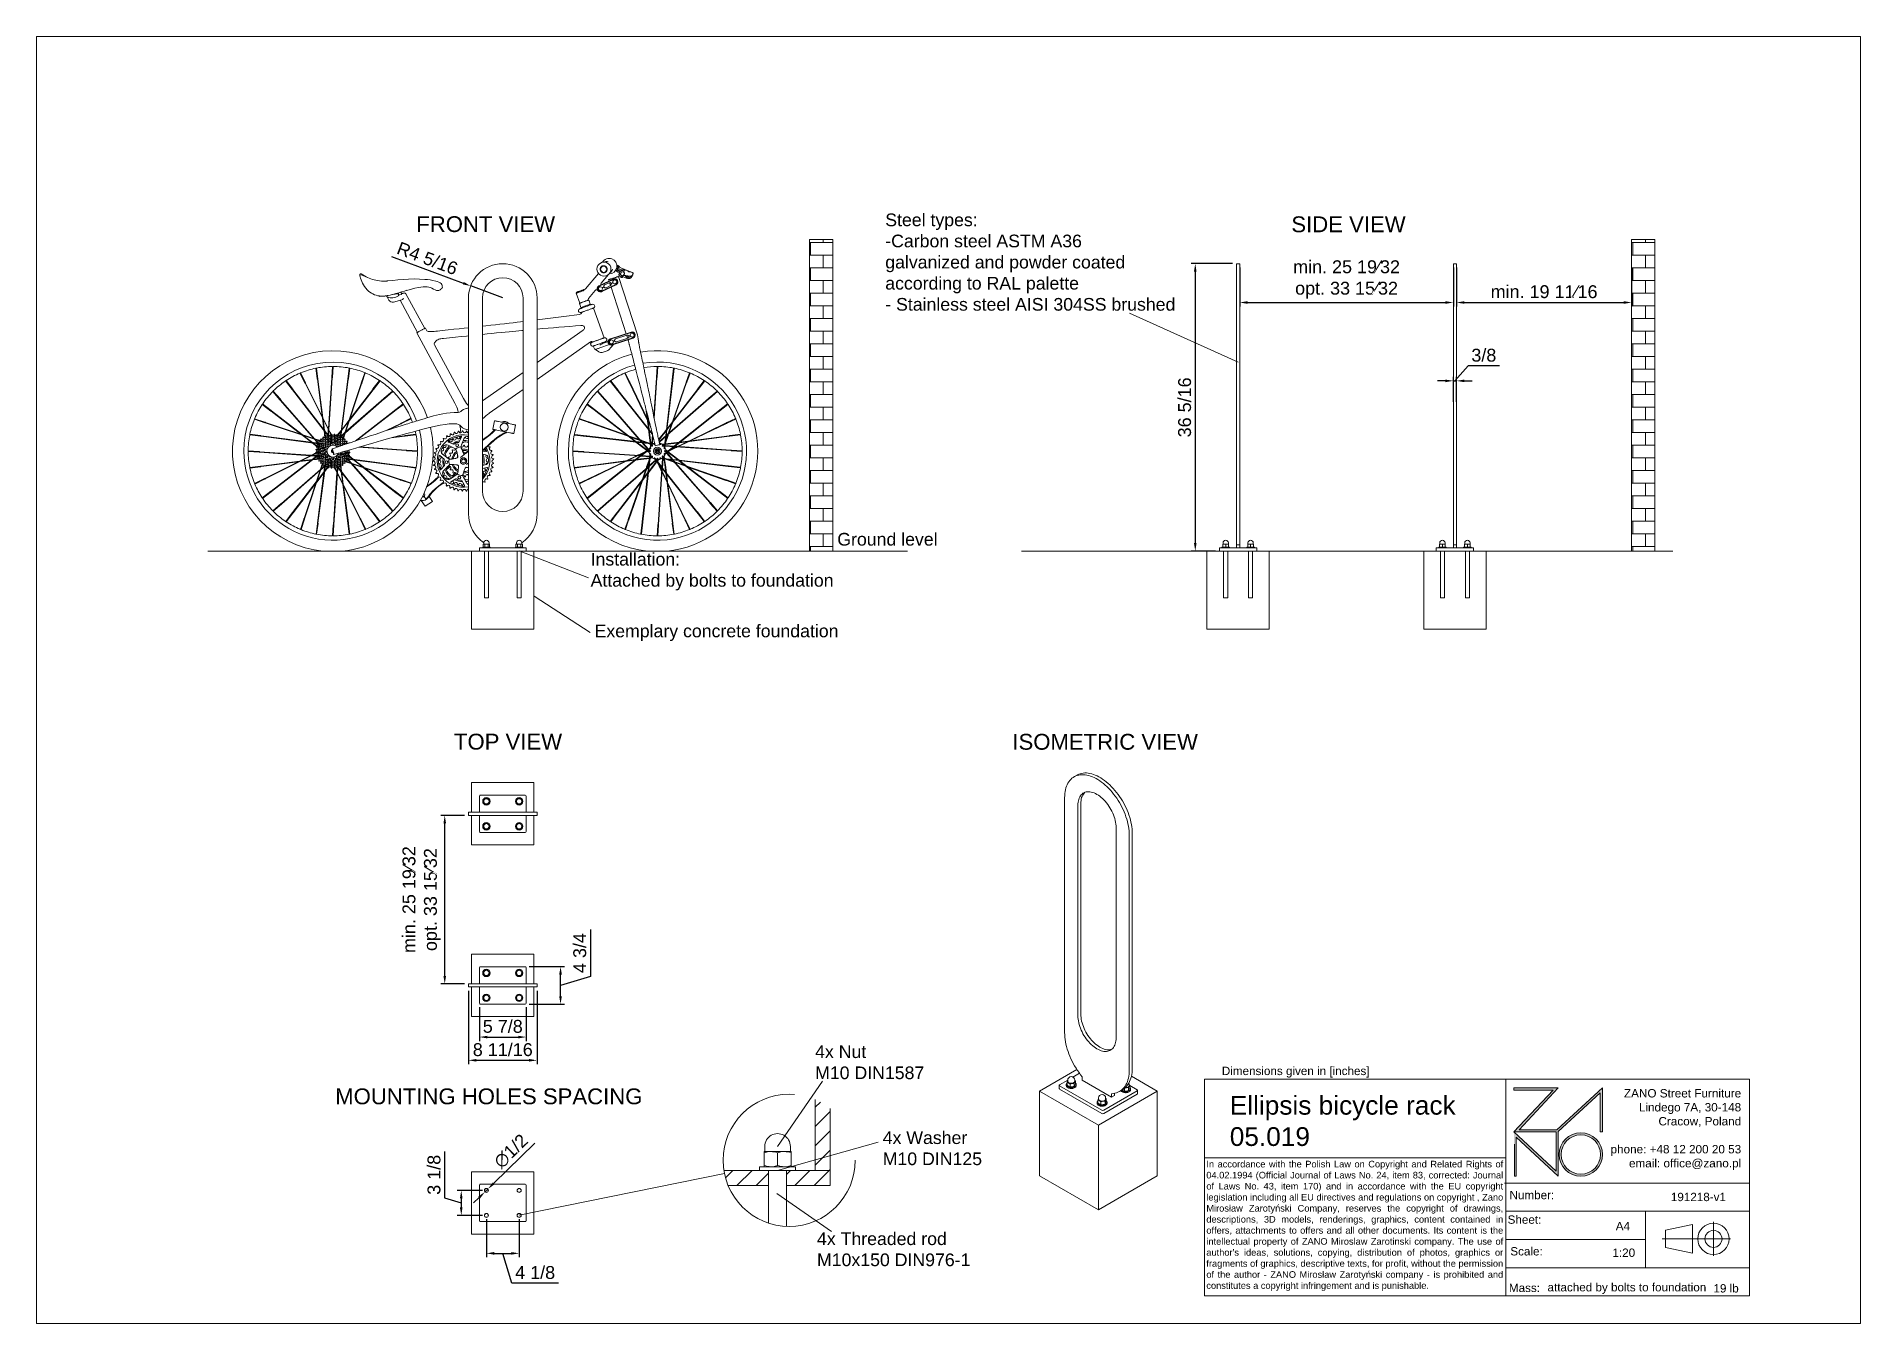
# Paper-space layout 'US p' of a CAD drawing. Header units: inches. Extents: x -14.9 to -3.3, y -7.2 to 1.
# The model-space entities are those that its viewports show. They can reach past a viewport. Long polylines and large blocks are cut down to what shows.
import ezdxf

# ---------------------------------------------------------------- set-up
doc = ezdxf.new("R2010")
doc.units = ezdxf.units.IN
doc.linetypes.add('HIDDEN', pattern=[1.905, 1.27, -0.635])
for name, color, linetype, lineweight in [('ZANO_O', 10, 'Continuous', 0), ('ZANO_R', 7, 'Continuous', 0), ('ZANO_R_przerywana', 250, 'HIDDEN', 0), ('ZANO_W', 1, 'Continuous', 0)]:
    doc.layers.add(name, color=color, linetype=linetype, lineweight=lineweight)
doc.layers.add('ZANO_P', color=7, linetype='Continuous', lineweight=0, true_color=0xffffff)
doc.styles.get("Standard").update_dxf_attribs({"font": 'arial.ttf'})
doc.dimstyles.new('amerykanie', dxfattribs={"dimtxt": 50, "dimasz": 50, "dimexe": 0.5, "dimexo": 0.5, "dimgap": 1, "dimtad": 1, "dimdec": 0, "dimzin": 0, "dimlunit": 5, "dimtxsty": 'Standard', "dimcen": 0.09, "dimclrd": 1, "dimclre": 1, "dimclrt": 1, "dimazin": 0, "dimtfac": 1, "dimtdec": 0, "dimtmove": 0, "dimatfit": 3, "dimfxl": 1, "dimtzin": 0, "dimarcsym": 1})

psp = doc.layouts.new('US p')

# ---------------------------------------------------------------- texts
at = {"layer": 'ZANO_O', "attachment_point": 1}
for s, insert, char_height, width in [('{\\fArial|b0|i0|c238|p34;FRONT VIEW}', (-12.467, -0.182), 0.1, 1.04774), ('\\pxql;Steel types:\\P-Carbon steel ASTM A36\\Pgalvanized and powder coated\\Paccording to RAL palette\\P- Stainless steel AISI 304SS brushed', (-9.505, -0.165), 0.08, 1.93979), ('{\\fArial|b0|i0|c238|p34;SIDE VIEW}', (-6.94, -0.183), 0.1, 1.0012), ('{\\fArial|b0|i0|c238|p34;Ground level}', (-9.808, -2.182), 0.08, 0.78457), ('\\pxql;{\\fArial|b0|i0|c238|p34;Installation:\\FARIALUNI.TTF|c238;\\P\\fArial|b0|i0|c238|p34;Attached by bolts to foundation}', (-11.366, -2.308), 0.08, 1.81828), ('\\pxql;{\\fArial|b0|i0|c238|p34;Exemplary concrete foundation}', (-11.341, -2.761), 0.08, 1.68642), ('{\\fArial|b0|i0|c238|p34;TOP VIEW}', (-12.229, -3.45), 0.1, 0.86231), ('{\\fArial|b0|i0|c238|p34;ISOMETRIC VIEW}', (-8.702, -3.451), 0.1, 1.49258), ('4x Nut \\PM10 DIN1587', (-9.948, -5.418), 0.08, 0.89262), ('{\\fArial|b0|i0|c238|p34;MOUNTING HOLES SPACING}', (-12.979, -5.69), 0.1, 2.09064), ('4x Washer \\PM10 DIN125', (-9.521, -5.961), 0.08, 0.85429), ('4x Threaded rod \\PM10x150 DIN976-1', (-9.936, -6.599), 0.08, 1.01516)]:
    psp.add_mtext(s, dxfattribs=dict(at, insert=insert, char_height=char_height, width=width))
at = {"layer": 'ZANO_R', "attachment_point": 1}
for s, insert, char_height, width in [('{\\fArial|b0|i0|c238|p34;Dimensions given in [inches]}', (-7.379, -5.553), 0.05269, 1.79436), ('\\pxql;Ellipsis bicycle rack 05.019', (-7.329, -5.737), 0.11856, 1.7443), ('\\pxqr;{\\fArial|b0|i0|c238|p34;ZANO Street Furniture\\FARIALUNI.TTF|c238;\\P\\fArial|b0|i0|c238|p34;Lindego 7A, 30-148\\FARIALUNI.TTF|c238;\\P\\fArial|b0|i0|c238|p34;Cracow, Poland\\FARIALUNI.TTF|c238;\\P\\P\\fArial|b0|i0|c238|p34;phone: +48 12 200 20 53\\FARIALUNI.TTF|c238;\\P\\fArial|b0|i0|c238|p34;email: office@zano.pl}', (-5.149, -5.694), 0.05298, 1.04998), ("\\pxqj;{\\fArial|b0|i0|c238|p34;In accordance with the Polish Law on Copyright and Related Rights of 04.02.1994 (Official Journal of Laws No. 24, item 83, corrected: Journal of Laws No. 43, item 170) and in accordance with the EU copyright legislation including all EU directives and regulations on copyright , Zano Mirosław Zarotyński Company, reserves the copyright of drawings, descriptions, 3D models, renderings, graphics, content contained in offers, attachments to offers and all other documents. Its content is the intellectual property of ZANO Miroslaw Zarotinski company. The use of author's ideas, solutions, copying, distribution of photos, graphics or fragments of graphics, descriptive texts, for profit, without the permission of the author - ZANO Mirosław Zarotyński company - is prohibited and constitutes a copyright infringement and is punishable.}", (-7.477, -6.147), 0.041822, 1.86937), ('{\\fArial|b0|i0|c238|p34;Number:}', (-5.562, -6.337), 0.05269, 0.35585), ('191218-v1', (-4.543, -6.349), 0.0527, 0.49653), ('{\\fArial|b0|i0|c238|p34;Sheet:}', (-5.574, -6.492), 0.05269, 254.32319), ('{\\fArial|b0|i0|c238|p34;A4}', (-4.891, -6.533), 0.05269, 0.18637), ('{\\fArial|b0|i0|c238|p34;Scale:}', (-5.557, -6.692), 0.05269, 254.32319), ('1:20', (-4.912, -6.701), 0.0527, 0.20756), ('{\\fArial|b0|i0|c238|p34;Mass:}', (-5.566, -6.923), 0.05269, 254.32319), ('{\\fArial|b0|i0|c238|p34;attached by bolts to foundation}', (-5.322, -6.919), 0.05269, 1.21824), ('19 lb', (-4.274, -6.926), 0.0527, 0.22731)]:
    psp.add_mtext(s, dxfattribs=dict(at, insert=insert, char_height=char_height, width=width))

msp = doc.modelspace()

# ---------------------------------------------------------------- blocks, each defined once
blk = doc.blocks.new('*D402')
at = {"layer": 'ZANO_W', "color": 1, "lineweight": -2}
for p, q in [((340.06, 26.07), (340.06, 20.22)), ((344.84, 21.17), (341.66, 21.17)), ((340.06, 20.22), (342.16, 19.59)), ((342.16, 20.17), (342.16, 19.02)), ((344.84, 18.02), (341.66, 18.02))]:
    blk.add_line(p, q, dxfattribs=at)
at = {"layer": 'ZANO_W', "color": 1}
for points in [[(342.32, 20.17), (341.99, 20.17), (342.16, 21.17)], [(341.99, 19.02), (342.32, 19.02), (342.16, 18.02)]]:
    blk.add_solid(points, dxfattribs=at)
at = {"layer": 'ZANO_W', "color": 1, "insert": (338.72, 23.14), "char_height": 1.625, "attachment_point": 5, "rotation": 90}
blk.add_mtext('3 1/8', dxfattribs=at)
blk = doc.blocks.new('*D403')
at = {"layer": 'ZANO_W', "color": 1, "lineweight": -2}
for p, q in [((345.34, 17.52), (345.34, 12.72)), ((349.47, 17.52), (349.47, 12.72)), ((346.34, 13.22), (348.47, 13.22)), ((348.53, 9.45), (347.4, 13.22)), ((354.45, 9.45), (348.53, 9.45))]:
    blk.add_line(p, q, dxfattribs=at)
at = {"layer": 'ZANO_W', "color": 1}
for points in [[(346.34, 13.39), (346.34, 13.05), (345.34, 13.22)], [(348.47, 13.05), (348.47, 13.39), (349.47, 13.22)]]:
    blk.add_solid(points, dxfattribs=at)
at = {"layer": 'ZANO_W', "color": 1, "insert": (351.49, 10.79), "char_height": 1.625, "attachment_point": 5}
blk.add_mtext('4 1/8', dxfattribs=at)
blk = doc.blocks.new('*D404')
at = {"layer": 'ZANO_W', "color": 1, "lineweight": -2}
for p, q in [((343.07, 46.37), (343.07, 37.1)), ((351.73, 46.37), (351.73, 37.1)), ((344.07, 37.6), (350.73, 37.6))]:
    blk.add_line(p, q, dxfattribs=at)
at = {"layer": 'ZANO_W', "color": 1}
for points in [[(344.07, 37.77), (344.07, 37.44), (343.07, 37.6)], [(350.73, 37.44), (350.73, 37.77), (351.73, 37.6)]]:
    blk.add_solid(points, dxfattribs=at)
at = {"layer": 'ZANO_W', "color": 1, "insert": (347.4, 38.94), "char_height": 1.625, "attachment_point": 5}
blk.add_mtext('8 11/16', dxfattribs=at)
blk = doc.blocks.new('*D405')
at = {"layer": 'ZANO_W', "color": 1, "lineweight": -2}
for p, q in [((439.6, 138.22), (434.38, 138.22)), ((434.88, 137.22), (434.88, 102.92)), ((437.43, 101.92), (434.38, 101.92))]:
    blk.add_line(p, q, dxfattribs=at)
at = {"layer": 'ZANO_W', "color": 1}
for points in [[(435.04, 137.22), (434.71, 137.22), (434.88, 138.22)], [(434.71, 102.92), (435.04, 102.92), (434.88, 101.92)]]:
    blk.add_solid(points, dxfattribs=at)
at = {"layer": 'ZANO_W', "color": 1, "insert": (433.54, 120.07), "char_height": 1.625, "attachment_point": 5, "rotation": 90}
blk.add_mtext('36 5/16', dxfattribs=at)
blk = doc.blocks.new('*D406')
at = {"layer": 'ZANO_W', "color": 1, "lineweight": -2}
for p, q in [((346.23, 22.04), (351.45, 27.13)), ((345.15, 20.99), (345.52, 21.34)), ((344.44, 20.29), (343.72, 19.59))]:
    blk.add_line(p, q, dxfattribs=at)
at = {"layer": 'ZANO_W', "color": 1}
for points in [[(344.55, 20.17), (344.32, 20.41), (345.15, 20.99)], [(346.12, 22.16), (346.35, 21.92), (345.52, 21.34)]]:
    blk.add_solid(points, dxfattribs=at)
at = {"layer": 'ZANO_W', "color": 1, "insert": (348.44, 26.12), "char_height": 1.625, "attachment_point": 5, "rotation": 44.2963}
blk.add_mtext('∅1/2', dxfattribs=at)
blk = doc.blocks.new('*D407')
at = {"layer": 'ZANO_W', "color": 1, "lineweight": -2}
for p, q in [((342.57, 68.54), (339.57, 68.54)), ((340.07, 48.26), (340.07, 67.54)), ((342.57, 47.26), (339.57, 47.26))]:
    blk.add_line(p, q, dxfattribs=at)
at = {"layer": 'ZANO_W', "color": 1}
for points in [[(340.24, 67.54), (339.91, 67.54), (340.07, 68.54)], [(339.91, 48.26), (340.24, 48.26), (340.07, 47.26)]]:
    blk.add_solid(points, dxfattribs=at)
at = {"layer": 'ZANO_W', "color": 1, "insert": (337.15, 57.9), "char_height": 1.625, "attachment_point": 5, "rotation": 90}
blk.add_mtext('min. 25 19⁄32\\Popt. 33 15⁄32', dxfattribs=at)
blk = doc.blocks.new('*D408')
at = {"layer": 'ZANO_W', "color": 1, "lineweight": -2}
for p, q in [((440.49, 137.72), (440.49, 132.81)), ((467.48, 137.72), (467.48, 132.81)), ((441.49, 133.31), (466.48, 133.31))]:
    blk.add_line(p, q, dxfattribs=at)
at = {"layer": 'ZANO_W', "color": 1}
for points in [[(441.49, 133.48), (441.49, 133.15), (440.49, 133.31)], [(466.48, 133.15), (466.48, 133.48), (467.48, 133.31)]]:
    blk.add_solid(points, dxfattribs=at)
at = {"layer": 'ZANO_W', "color": 1, "insert": (453.99, 136.23), "char_height": 1.625, "attachment_point": 5}
blk.add_mtext('min. 25 19⁄32\\Popt. 33 15⁄32', dxfattribs=at)
blk = doc.blocks.new('*D409')
at = {"layer": 'ZANO_W', "color": 1, "lineweight": -2}
for p, q in [((467.87, 137.72), (467.87, 132.81)), ((490, 137.72), (490, 132.81)), ((468.87, 133.31), (489, 133.31))]:
    blk.add_line(p, q, dxfattribs=at)
at = {"layer": 'ZANO_W', "color": 1}
for points in [[(468.87, 133.48), (468.87, 133.15), (467.87, 133.31)], [(489, 133.15), (489, 133.48), (490, 133.31)]]:
    blk.add_solid(points, dxfattribs=at)
at = {"layer": 'ZANO_W', "color": 1, "insert": (478.94, 134.67), "char_height": 1.625, "attachment_point": 5}
blk.add_mtext('min. 19 11⁄16', dxfattribs=at)
blk = doc.blocks.new('*D410')
at = {"layer": 'ZANO_W', "color": 1, "lineweight": -2}
for p, q in [((469.35, 125.31), (467.68, 123.42)), ((473.31, 125.31), (469.35, 125.31)), ((466.48, 123.42), (465.48, 123.42)), ((467.48, 120.76), (467.48, 123.92)), ((467.48, 123.42), (467.87, 123.42)), ((467.87, 120.76), (467.87, 123.92)), ((468.87, 123.42), (469.87, 123.42))]:
    blk.add_line(p, q, dxfattribs=at)
at = {"layer": 'ZANO_W', "color": 1}
for points in [[(466.48, 123.25), (466.48, 123.58), (467.48, 123.42)], [(468.87, 123.58), (468.87, 123.25), (467.87, 123.42)]]:
    blk.add_solid(points, dxfattribs=at)
at = {"layer": 'ZANO_W', "color": 1, "insert": (471.33, 126.65), "char_height": 1.625, "attachment_point": 5}
blk.add_mtext('3/8', dxfattribs=at)
blk = doc.blocks.new('*D411')
at = {"layer": 'ZANO_W', "color": 1, "lineweight": -2}
for p, q in [((333.35, 139.14), (342.41, 135.75)), ((347.4, 133.89), (343.35, 135.4))]:
    blk.add_line(p, q, dxfattribs=at)
at = {"layer": 'ZANO_W', "color": 1}
blk.add_solid([(342.35, 135.6), (342.47, 135.91), (343.35, 135.4)], dxfattribs=at)
at = {"layer": 'ZANO_W', "color": 1, "insert": (337.88, 138.88), "char_height": 1.625, "attachment_point": 5, "rotation": 339.4948}
blk.add_mtext('R4 5/16', dxfattribs=at)
blk = doc.blocks.new('*D412')
at = {"layer": 'ZANO_W', "color": 1, "lineweight": -2}
for p, q in [((344.45, 44.32), (344.45, 40.04)), ((350.36, 44.32), (350.36, 40.04)), ((345.45, 40.54), (349.36, 40.54))]:
    blk.add_line(p, q, dxfattribs=at)
at = {"layer": 'ZANO_W', "color": 1}
for points in [[(345.45, 40.7), (345.45, 40.37), (344.45, 40.54)], [(349.36, 40.37), (349.36, 40.7), (350.36, 40.54)]]:
    blk.add_solid(points, dxfattribs=at)
at = {"layer": 'ZANO_W', "color": 1, "insert": (347.4, 41.88), "char_height": 1.625, "attachment_point": 5}
blk.add_mtext('5 7/8', dxfattribs=at)
blk = doc.blocks.new('*D413')
at = {"layer": 'ZANO_W', "color": 1, "lineweight": -2}
for p, q in [((358.47, 54.11), (358.47, 48.2)), ((350.74, 49.43), (355.2, 49.43)), ((354.7, 45.7), (354.7, 48.43)), ((358.47, 48.2), (354.7, 47.06)), ((350.74, 44.7), (355.2, 44.7))]:
    blk.add_line(p, q, dxfattribs=at)
at = {"layer": 'ZANO_W', "color": 1}
for points in [[(354.87, 48.43), (354.53, 48.43), (354.7, 49.43)], [(354.53, 45.7), (354.87, 45.7), (354.7, 44.7)]]:
    blk.add_solid(points, dxfattribs=at)
at = {"layer": 'ZANO_W', "color": 1, "insert": (357.13, 51.15), "char_height": 1.625, "attachment_point": 5, "rotation": 90}
blk.add_mtext('4 3/4', dxfattribs=at)

# ---------------------------------------------------------------- dimensions: what is measured, and where the dimension line sits
at = {"layer": 'ZANO_W'}
for base, p1, p2, text, picture, middle in [((467.47819, 133.3145), (440.49274, 138.21645), (467.47819, 138.21645), 'min. 25 19⁄32\\Popt. 33 15⁄32', '*D408', (453.98547, 136.23445)), ((489.99839, 133.3145), (467.87189, 138.21645), (489.99839, 138.21645), 'min. 19 11⁄16', '*D409', (478.93514, 134.67245))]:
    dim = msp.add_linear_dim(base=base, p1=p1, p2=p2, text=text, dimstyle='amerykanie', override={"dimtxt": 1.625, "dimasz": 1, "dimgap": 0.5, "dimdec": 4, "dimtxsty": 'Standard', "dimaunit": 1, "dimadec": 1, "dimtdec": 4, "dimtmove": 1, "dimfrac": 2}, dxfattribs=at)
    dim.commit()
    dim.dimension.update_dxf_attribs({"geometry": picture, "text_midpoint": middle})
dim = msp.add_radius_dim(center=(347.40231, 133.88574), mpoint=(343.34599, 135.40276), dimstyle='amerykanie', override={"dimtxt": 1.625, "dimasz": 1, "dimgap": 0.5, "dimdec": 4, "dimaunit": 1, "dimadec": 1, "dimtdec": 4, "dimtmove": 1, "dimfrac": 2}, dxfattribs=at)
dim.commit()
dim.dimension.update_dxf_attribs({"geometry": '*D411', "text_midpoint": (337.88263, 138.87686)})
for base, p1, p2, picture, middle in [((434.8761, 101.91724), (440.09904, 138.21645), (437.93368, 101.91724), '*D405', (433.53534, 120.06684)), ((354.70049, 49.42674), (350.23695, 44.70233), (350.23695, 49.42674), '*D413', (357.13202, 48.69623)), ((342.15522, 18.01584), (345.33538, 21.16544), (345.33538, 18.01584), '*D402', (338.72369, 20.71787))]:
    dim = msp.add_linear_dim(base=base, p1=p1, p2=p2, angle=90, dimstyle='amerykanie', override={"dimtxt": 1.625, "dimasz": 1, "dimgap": 0.5, "dimdec": 4, "dimaunit": 1, "dimadec": 1, "dimtdec": 4, "dimtmove": 1, "dimfrac": 2}, dxfattribs=at)
    dim.commit()
    dim.dimension.update_dxf_attribs({"geometry": picture, "text_midpoint": middle})
dim = msp.add_linear_dim(base=(467.87189, 123.41742), p1=(467.47819, 120.26369), p2=(467.87189, 120.26369), dimstyle='amerykanie', override={"dimtxt": 1.625, "dimasz": 1, "dimgap": 0.5, "dimdec": 4, "dimaunit": 1, "dimadec": 1, "dimtdec": 4, "dimtmove": 1, "dimfrac": 2}, dxfattribs=at)
dim.commit()
dim.dimension.update_dxf_attribs({"geometry": '*D410', "text_midpoint": (469.85403, 125.30609), "dimtype": 160})
dim = msp.add_linear_dim(base=(340.07247, 68.53878), p1=(343.0716, 47.26139), p2=(343.0716, 68.53878), angle=90, text='min. 25 19⁄32\\Popt. 33 15⁄32', dimstyle='amerykanie', override={"dimtxt": 1.625, "dimasz": 1, "dimgap": 0.5, "dimdec": 4, "dimtxsty": 'Standard', "dimaunit": 1, "dimadec": 1, "dimtdec": 4, "dimtmove": 1, "dimfrac": 2}, dxfattribs=at)
dim.commit()
dim.dimension.update_dxf_attribs({"geometry": '*D407', "text_midpoint": (337.15252, 57.90008)})
for base, p1, p2, picture, middle in [((351.73302, 37.60269), (343.0716, 46.86768), (351.73302, 46.86768), '*D404', (347.40231, 38.9429)), ((350.35506, 40.53736), (344.44955, 44.82044), (350.35506, 44.82044), '*D412', (347.40231, 41.87757)), ((349.46924, 13.22039), (345.33538, 18.01584), (349.46924, 18.01584), '*D403', (349.0335, 10.78997))]:
    dim = msp.add_linear_dim(base=base, p1=p1, p2=p2, dimstyle='amerykanie', override={"dimtxt": 1.625, "dimasz": 1, "dimgap": 0.5, "dimdec": 4, "dimaunit": 1, "dimadec": 1, "dimtdec": 4, "dimtmove": 1, "dimfrac": 2}, dxfattribs=at)
    dim.commit()
    dim.dimension.update_dxf_attribs({"geometry": picture, "text_midpoint": middle})
dim = msp.add_diameter_dim_2p(p1=(345.15222, 20.98673), p2=(345.51854, 21.34416), dimstyle='amerykanie', override={"dimtxt": 1.625, "dimasz": 1, "dimgap": 0.5, "dimdec": 4, "dimaunit": 1, "dimadec": 1, "dimtdec": 4, "dimtmove": 1, "dimfrac": 2}, dxfattribs=at)
dim.commit()
dim.dimension.update_dxf_attribs({"geometry": '*D406', "text_midpoint": (349.40347, 25.13481), "dimtype": 163})

# ---------------------------------------------------------------- hatches: boundary and pattern name
at = {"layer": 'ZANO_R', "ltscale": 10, "transparency": 33554559}
h = msp.add_hatch(dxfattribs=at)
h.set_pattern_fill('AR-B816', scale=0.007874)
h.set_pattern_definition([(0, (-58.5156, 126.4858), (0, 1.6), []), (90, (-58.5156, 126.4858), (-1.6, 1.6), [1.6, -1.6])])
h.paths.add_polyline_path([(386.14562, 141.28732), (386.14562, 101.91724), (389.09838, 101.91724), (389.09838, 141.28732)])
h = msp.add_hatch(dxfattribs=at)
h.set_pattern_fill('AR-B816', scale=0.007874)
h.set_pattern_definition([(0, (45.3371, 126.4858), (0, 1.6), []), (90, (45.3371, 126.4858), (-1.6, 1.6), [1.6, -1.6])])
h.paths.add_polyline_path([(489.99839, 141.28732), (489.99839, 101.91724), (492.95114, 101.91724), (492.95114, 141.28732)])

# ---------------------------------------------------------------- linework, layer by layer
at = {"layer": 'ZANO_R'}
for p, q in [((386.14562, 101.91724), (386.14562, 141.28732)), ((386.14562, 141.28732), (389.09838, 141.28732)), ((389.09838, 141.28732), (389.09838, 101.91724)), ((489.99839, 101.91724), (489.99839, 141.28732)), ((489.99839, 141.28732), (492.95114, 141.28732)), ((492.95114, 141.28732), (492.95114, 101.91724)), ((332.84409, 136.03757), (332.86505, 136.04096)), ((332.85559, 136.04023), (332.84852, 136.0393)), ((359.4913, 136.99222), (357.85096, 135.03734)), ((359.5653, 135.4243), (361.37126, 136.28368)), ((361.39274, 136.23853), (359.58679, 135.37915)), ((359.83589, 135.74993), (360.77181, 136.86532)), ((360.77025, 136.19664), (360.82635, 136.02438)), ((361.63094, 137.34603), (361.99668, 137.14808)), ((361.68756, 137.43608), (362.08156, 137.27826)), ((361.80217, 138.01944), (361.92412, 137.97606)), ((363.82228, 137.0815), (361.82345, 137.90692)), ((361.83389, 137.46879), (361.86349, 137.48588)), ((362.11202, 137.35738), (361.83389, 137.46879)), ((361.87894, 137.58357), (361.85129, 137.51434)), ((361.89842, 137.63032), (362.17655, 137.51892)), ((364.40615, 129.2301), (362.00636, 136.59919)), ((362.09611, 137.55114), (362.04422, 137.42124)), ((362.14901, 136.99028), (362.08386, 136.87009)), ((362.08602, 136.86893), (362.08643, 136.87041)), ((362.1296, 137.78049), (362.13476, 137.79499)), ((362.18249, 137.05221), (362.149, 136.99027)), ((362.27217, 137.27183), (362.17999, 137.04107)), ((362.18296, 137.04133), (362.18261, 137.04003)), ((362.27464, 137.27085), (362.27497, 137.27216)), ((362.28397, 136.90804), (362.28574, 136.89915)), ((362.37957, 137.13866), (362.28739, 136.9079)), ((362.53219, 137.42707), (362.51928, 137.39477)), ((362.54248, 136.51741), (362.55514, 136.54077)), ((362.55733, 136.5446), (362.5698, 136.56766)), ((362.66006, 137.48891), (363.32981, 137.26468)), ((362.66982, 136.75498), (362.762, 136.98574)), ((362.6732, 136.76344), (363.01978, 136.60327)), ((362.79483, 136.76764), (363.01175, 136.6674)), ((363.01978, 136.60327), (362.99449, 136.58739)), ((363.04588, 136.65144), (363.01978, 136.60327)), ((363.02362, 136.60993), (363.02328, 136.60973)), ((363.02343, 136.61002), (363.02362, 136.60993)), ((363.04603, 136.65137), (363.02362, 136.60993)), ((363.12252, 136.6146), (363.08137, 136.53868)), ((363.08183, 136.53915), (363.11363, 136.55912)), ((363.11363, 136.55912), (363.13931, 136.6065)), ((363.32981, 137.26468), (363.30458, 137.24894)), ((363.30826, 137.21073), (363.32981, 137.26468)), ((363.39632, 137.21058), (363.38484, 137.18185)), ((363.39682, 137.21114), (363.42854, 137.23094)), ((363.43111, 136.39449), (363.4362, 136.39168)), ((363.46425, 136.43676), (363.49153, 136.42167)), ((363.59759, 136.56287), (363.49254, 136.62131)), ((363.59974, 136.56675), (363.5009, 136.62153)), ((363.53909, 136.3958), (363.53926, 136.3959)), ((363.59049, 136.42267), (363.61615, 136.43749)), ((363.59885, 136.64101), (363.6999, 136.58511)), ((363.6449, 136.65017), (363.63322, 136.65666)), ((363.64701, 136.65416), (363.63787, 136.65922)), ((363.64259, 136.54118), (363.67412, 136.59937)), ((363.6426, 136.54117), (363.67408, 136.59939)), ((363.65407, 136.47644), (363.65469, 136.47758)), ((363.65462, 136.47746), (363.65661, 136.48096)), ((363.65661, 136.48096), (363.67434, 136.51374)), ((363.6631, 136.67468), (363.69456, 136.69431)), ((363.6999, 136.58511), (363.71848, 136.59583)), ((363.71913, 136.59647), (363.73687, 136.6292)), ((363.7488, 136.77493), (363.73589, 136.74262)), ((363.73687, 136.6292), (363.73871, 136.63278)), ((363.73871, 136.63278), (363.73933, 136.63393)), ((363.74392, 136.72612), (363.74083, 136.72441)), ((363.74392, 136.72612), (363.76958, 136.74093)), ((363.74894, 136.77501), (363.7488, 136.77493)), ((363.76329, 137.10315), (363.76866, 137.10095)), ((363.82379, 136.93651), (363.76363, 136.78592)), ((363.76541, 136.79037), (363.79317, 136.77897)), ((363.77923, 136.82498), (363.807, 136.81359)), ((363.78608, 136.77488), (363.79317, 136.77897)), ((363.79317, 136.77897), (363.807, 136.81359)), ((363.807, 136.81359), (363.82558, 136.82431)), ((363.81245, 136.79044), (363.82627, 136.82505)), ((363.81517, 136.94107), (363.82807, 136.97338)), ((363.81517, 136.94107), (363.81531, 136.94116)), ((363.81611, 136.91729), (363.84387, 136.90589)), ((363.84387, 136.90589), (363.8577, 136.9405)), ((363.86245, 136.91662), (363.84387, 136.90589)), ((363.85061, 136.93641), (363.8577, 136.9405)), ((363.86315, 136.91736), (363.86245, 136.91662)), ((363.86315, 136.91736), (363.87697, 136.95197)), ((440.49274, 138.21645), (440.09904, 138.21645)), ((440.09904, 133.88574), (440.09904, 138.21645)), ((440.49274, 138.21645), (440.49274, 133.88574)), ((467.87189, 138.21645), (467.47819, 138.21645)), ((467.47819, 133.88574), (467.47819, 138.21645)), ((467.87189, 138.21645), (467.87189, 133.88574)), ((331.84021, 134.07152), (332.25057, 134.1104)), ((332.55839, 134.13956), (332.75337, 134.15803)), ((332.75713, 134.11831), (332.75165, 134.17614)), ((333.02338, 133.61022), (332.84638, 133.93743)), ((332.94532, 133.9647), (332.96494, 133.97011)), ((333.52551, 134.33916), (334.13699, 134.39709)), ((334.63912, 133.65365), (333.59604, 133.3661)), ((334.13133, 134.45682), (333.93551, 134.43827)), ((334.24372, 134.33079), (334.25044, 134.25978)), ((334.24668, 134.2995), (334.60785, 134.33371)), ((334.58191, 134.60749), (334.47791, 134.59764)), ((334.5996, 134.42073), (334.62234, 134.427)), ((337.54178, 130.03908), (335.17296, 134.41799)), ((339.27016, 134.82803), (339.30353, 134.8387)), ((339.31468, 134.84216), (339.33072, 134.84715)), ((339.33465, 134.85389), (339.32774, 134.8517)), ((343.0716, 133.88574), (343.0716, 106.64165)), ((344.84325, 133.88574), (344.84325, 109.47629)), ((349.96136, 109.47629), (349.96136, 133.88574)), ((351.73302, 106.64165), (351.73302, 133.88574)), ((356.74813, 134.61369), (356.68836, 134.48552)), ((356.68836, 134.48552), (357.14463, 133.23193)), ((357.49806, 134.88664), (357.62068, 134.93127)), ((357.49806, 134.88664), (357.60044, 134.81749)), ((357.68798, 134.88482), (357.60044, 134.81749)), ((357.68798, 134.88482), (357.62068, 134.93127)), ((358.2284, 133.83419), (359.07791, 134.84661)), ((359.88757, 134.74707), (361.69352, 135.60645)), ((361.71501, 135.5613), (359.90906, 134.70192)), ((360.16653, 135.30064), (359.9484, 135.19684)), ((360.19231, 135.24647), (359.97418, 135.14266)), ((360.03083, 135.16999), (360.00517, 135.22386)), ((360.09661, 135.19393), (360.06861, 135.25405)), ((360.09578, 135.26698), (360.12156, 135.2128)), ((360.27204, 135.53911), (360.8364, 135.80767)), ((361.00827, 135.44648), (360.44391, 135.17792)), ((360.89139, 135.82467), (361.01368, 135.44915)), ((361.07616, 135.2573), (362.99132, 129.37637)), ((361.30613, 135.84293), (361.088, 135.73913)), ((361.33191, 135.78875), (361.11378, 135.68495)), ((361.21536, 135.79974), (361.24114, 135.74556)), ((440.09904, 106.64165), (440.09904, 133.88574)), ((440.49274, 106.64165), (440.49274, 133.88574)), ((467.47819, 133.88574), (467.47819, 106.64165)), ((467.87189, 133.88574), (467.87189, 106.64165)), ((334.42463, 133.59452), (336.61825, 129.53949)), ((357.14463, 133.23193), (357.10578, 133.17671)), ((357.10797, 133.17519), (357.10799, 133.17516)), ((357.27947, 132.67873), (357.12667, 133.09852)), ((357.28886, 132.68214), (357.85738, 132.88907)), ((357.29674, 132.04651), (357.32605, 131.96599)), ((357.3382, 132.7001), (357.3724, 132.60613)), ((357.87617, 132.89591), (358.44469, 133.10283)), ((358.20178, 133.6167), (358.19389, 133.63838)), ((358.26569, 133.59973), (358.20178, 133.6167)), ((358.30129, 133.52605), (358.45408, 133.10625)), ((358.42955, 132.9909), (358.39535, 133.08487)), ((358.45408, 133.10625), (358.44469, 133.10283)), ((360.21532, 128.85207), (358.84723, 132.61084)), ((336.5303, 129.49191), (341.34515, 120.59138)), ((337.76771, 129.83161), (337.62974, 130.08666)), ((357.54751, 129.83555), (351.73302, 125.73553)), ((360.99659, 128.7106), (363.60513, 129.58124)), ((363.62096, 129.53381), (361.01241, 128.66317)), ((363.0756, 129.19365), (361.65276, 128.71876)), ((363.05325, 129.1862), (363.17066, 128.82567)), ((363.31698, 129.095), (363.48684, 129.15169)), ((363.33598, 129.03809), (363.50584, 129.09478)), ((342.44293, 121.18921), (338.77341, 127.97252)), ((351.73302, 123.59421), (358.46796, 128.34328)), ((358.63505, 128.36952), (358.66482, 128.28774)), ((358.83583, 127.81789), (358.97264, 127.44201)), ((359.5276, 127.08267), (359.13469, 127.35846)), ((360.75575, 127.98459), (359.78209, 127.63021)), ((360.56883, 127.2037), (359.96401, 127.01467)), ((360.01524, 128.14074), (360.61894, 128.36047)), ((360.42053, 128.28825), (360.38633, 128.38222)), ((360.70861, 128.32808), (360.71336, 128.37775)), ((360.71357, 128.25467), (360.70861, 128.32808)), ((360.74317, 128.37436), (360.71336, 128.37775)), ((360.80362, 128.06704), (360.76023, 128.12647)), ((361.37391, 127.99316), (360.79117, 127.34628)), ((360.83919, 128.03205), (360.80362, 128.06704)), ((360.83919, 128.03205), (360.84937, 128.04277)), ((361.23403, 127.99918), (363.84257, 128.86982)), ((363.8584, 128.82239), (361.24986, 127.95175)), ((361.34915, 128.43821), (361.51901, 128.4949)), ((361.36815, 128.3813), (361.53801, 128.43799)), ((361.77939, 128.33934), (363.20223, 128.81423)), ((363.17005, 128.82755), (363.17681, 128.80574)), ((363.18195, 128.83143), (363.18873, 128.80972)), ((363.35819, 128.09787), (363.3283, 128.1741)), ((364.54589, 128.45606), (364.54866, 128.4284)), ((322.46877, 123.19275), (321.85065, 124.42456)), ((323.79357, 125.01815), (323.96945, 123.6702)), ((324.04878, 123.68055), (323.87201, 125.03529)), ((325.89924, 125.23633), (325.80492, 123.86349)), ((325.88473, 123.85801), (325.97943, 125.23634)), ((327.99348, 125.03745), (327.81858, 123.67902)), ((327.89792, 123.66881), (328.07212, 125.02179)), ((329.96402, 124.45069), (329.52881, 123.13877)), ((349.96136, 124.48627), (344.84325, 120.87729)), ((363.41457, 123.3255), (362.88102, 124.43621)), ((366.89924, 125.23632), (366.80576, 123.87568)), ((366.88557, 123.87019), (366.97944, 125.23653)), ((368.97186, 124.9994), (368.801, 123.52653)), ((368.88047, 123.51732), (369.05133, 124.99018)), ((370.99419, 124.43856), (370.5848, 123.27228)), ((319.31193, 121.08869), (318.40427, 122.13028)), ((319.96905, 123.4138), (320.80593, 122.32957)), ((320.86926, 122.37845), (320.03574, 123.45833)), ((320.85165, 122.2867), (325.13012, 116.74369)), ((325.17761, 116.78035), (320.89915, 122.32336)), ((321.77734, 124.39227), (322.39727, 123.15687)), ((322.43414, 123.10568), (325.55971, 116.87695)), ((325.61334, 116.90386), (322.48777, 123.13259)), ((323.98735, 123.61028), (324.59853, 118.92621)), ((324.6803, 118.76326), (324.04685, 123.61805)), ((325.81062, 123.8006), (325.37009, 117.38863)), ((325.42299, 117.28321), (325.87048, 123.79649)), ((327.82059, 123.61638), (326.92642, 116.67155)), ((326.98593, 116.66389), (327.8801, 123.60872)), ((329.51869, 123.0765), (327.32443, 116.46201)), ((327.38137, 116.44312), (329.57564, 123.05761)), ((328.0364, 118.41767), (331.02134, 122.29844)), ((330.97378, 122.33502), (328.09381, 118.59072)), ((329.60474, 123.11358), (330.03869, 124.42169)), ((331.83227, 123.46756), (331.00349, 122.39005)), ((331.0669, 122.34128), (331.89986, 123.42422)), ((333.47548, 122.13291), (332.43804, 121.22886)), ((345.70254, 119.34188), (349.96136, 122.34495)), ((360.30391, 121.0979), (359.40415, 122.13042)), ((360.98068, 123.3716), (361.90133, 122.20931)), ((361.96404, 122.25898), (361.04339, 123.42127)), ((361.9475, 122.16713), (366.28892, 116.68627)), ((366.29289, 116.77789), (361.99453, 122.20438)), ((362.80357, 124.40345), (362.80198, 124.40267)), ((362.80725, 124.40503), (363.34246, 123.29086)), ((363.3782, 123.23955), (365.66139, 118.4865)), ((365.63698, 118.67587), (363.43228, 123.26553)), ((366.8115, 123.8133), (366.47592, 118.92904)), ((366.52076, 118.70631), (366.87135, 123.80918)), ((368.80382, 123.46406), (367.99811, 116.51866)), ((368.05771, 116.51175), (368.86342, 123.45715)), ((368.14346, 117.25092), (372.0304, 122.28791)), ((371.9829, 122.32456), (368.15687, 117.36651)), ((370.57379, 123.21072), (368.82734, 118.23535)), ((368.94399, 118.38651), (370.6304, 123.19085)), ((370.66028, 123.24578), (371.06823, 124.40794)), ((372.84563, 123.45892), (372.01276, 122.37963)), ((372.0761, 122.33076), (372.91274, 123.41493)), ((374.47548, 122.13291), (373.44725, 121.23688)), ((317.01292, 120.43036), (318.09043, 119.60159)), ((318.1392, 119.665), (317.05628, 120.49794)), ((318.34757, 122.07358), (319.25162, 121.03614)), ((319.30012, 120.9957), (323.52257, 116.15024)), ((323.63452, 116.11311), (319.34536, 121.03512)), ((327.51501, 116.84596), (332.43702, 121.13512)), ((332.3976, 121.18035), (327.55215, 116.95791)), ((332.4906, 121.16854), (333.53232, 122.07633)), ((334.8157, 120.51143), (333.73147, 119.67454)), ((333.78035, 119.61122), (334.86024, 120.44474)), ((358.02156, 120.44372), (359.10085, 119.61085)), ((359.14973, 119.67419), (358.06555, 120.51083)), ((359.34758, 122.07357), (360.2436, 121.04534)), ((360.29177, 121.00529), (364.89314, 115.725)), ((364.93838, 115.76442), (360.337, 121.04471)), ((365.4746, 119.93591), (365.80166, 117.39805)), ((373.4072, 121.18871), (368.12691, 116.58734)), ((368.16633, 116.54211), (373.44662, 121.14348)), ((373.49981, 121.17657), (374.53233, 122.07633)), ((375.77351, 120.49981), (374.61122, 119.57915)), ((374.66089, 119.51644), (375.82318, 120.4371)), ((316.02979, 118.56211), (317.34171, 118.1269)), ((317.3669, 118.20284), (316.05879, 118.63678)), ((317.40398, 118.11678), (324.01847, 115.92252)), ((324.03736, 115.97947), (317.42287, 118.17373)), ((318.14545, 119.57188), (321.88976, 116.6919)), ((322.06281, 116.6345), (318.18204, 119.61944)), ((324.62212, 118.74542), (324.81767, 117.24667)), ((324.89049, 117.15233), (324.70389, 118.58247)), ((327.04594, 117.12994), (327.92525, 118.27315)), ((327.98265, 118.4462), (327.06115, 117.24814)), ((333.6886, 119.62882), (328.75016, 115.81701)), ((328.92543, 115.8765), (333.72526, 119.58133)), ((334.50759, 118.04634), (332.68578, 117.13216)), ((333.06898, 117.25731), (334.5345, 117.99271)), ((335.79418, 118.70314), (334.55877, 118.08321)), ((334.59465, 118.01171), (335.82647, 118.62984)), ((346.15597, 117.29839), (346.37629, 118.3761)), ((348.53171, 117.93545), (346.86616, 118.27595)), ((349.02158, 117.8353), (348.80125, 116.75759)), ((357.04192, 118.59228), (358.2082, 118.18289)), ((358.2347, 118.25838), (357.07254, 118.66632)), ((358.26976, 118.17188), (363.24513, 116.42543)), ((363.09397, 116.54208), (358.28964, 118.22849)), ((359.15592, 119.58099), (364.11397, 115.75496)), ((364.22956, 115.74155), (359.19258, 119.62849)), ((365.87391, 117.30683), (365.5926, 119.48971)), ((366.00834, 117.90279), (365.71966, 118.50376)), ((365.74406, 118.31439), (366.08481, 117.60503)), ((368.76409, 118.05519), (368.30259, 116.74043)), ((368.3942, 116.82026), (368.88074, 118.20635)), ((374.56904, 119.53298), (369.08818, 115.19156)), ((369.12543, 115.14453), (374.60629, 119.48595)), ((375.64145, 118.10228), (370.88841, 115.81909)), ((371.07778, 115.8435), (375.66743, 118.0482)), ((376.80694, 118.67323), (375.69277, 118.13803)), ((375.72741, 118.06591), (376.83764, 118.59923)), ((315.44302, 116.59157), (316.80146, 116.41667)), ((316.81167, 116.49602), (315.45869, 116.67022)), ((316.8641, 116.41869), (323.80893, 115.52452)), ((323.81659, 115.58402), (316.87176, 116.4782)), ((322.03428, 116.58075), (323.23234, 115.65925)), ((323.35053, 115.64403), (322.20733, 116.52334)), ((323.3268, 115.58659), (323.68765, 115.30904)), ((323.72424, 115.35659), (323.445, 115.57137)), ((323.60006, 116.06132), (323.88152, 115.73834)), ((323.92675, 115.77776), (323.71201, 116.02419)), ((323.73049, 115.26347), (323.90538, 115.12895)), ((323.99837, 115.15836), (323.77926, 115.32688)), ((323.86901, 115.5067), (324.09552, 115.47753)), ((324.01635, 115.56839), (323.87923, 115.58604)), ((323.91494, 115.68476), (324.09889, 115.47367)), ((323.96527, 115.41799), (323.98503, 115.4254)), ((324.17176, 115.51182), (323.97525, 115.73732)), ((323.99796, 115.48811), (324.005, 115.46821)), ((324.07444, 115.89342), (324.35896, 115.79903)), ((324.41931, 115.8633), (324.09963, 115.96935)), ((324.198, 115.545), (324.13587, 115.553)), ((324.14787, 115.74776), (324.16862, 115.75162)), ((324.17915, 115.43139), (324.19929, 115.43783)), ((324.19225, 115.81113), (324.19572, 115.79031)), ((324.2205, 115.50874), (324.22633, 115.48842)), ((324.38497, 116.04081), (324.40607, 116.04101)), ((324.38705, 115.758), (324.40806, 115.76039)), ((324.40141, 115.44715), (324.42195, 115.45233)), ((324.43967, 116.09551), (324.43947, 116.07441)), ((324.44269, 115.82581), (324.44445, 115.80474)), ((324.45515, 115.53268), (324.45939, 115.51192)), ((324.48672, 115.20601), (324.49419, 115.18612)), ((324.63656, 115.46553), (324.65751, 115.46901)), ((324.64203, 115.76702), (324.66321, 115.76751)), ((324.65467, 116.03778), (324.67574, 116.03603)), ((324.66935, 116.28823), (324.69016, 116.28476)), ((324.70884, 115.55974), (324.7109, 115.5386)), ((324.71346, 115.83845), (324.71297, 115.81727)), ((324.72247, 116.09343), (324.72008, 116.07242)), ((324.72581, 115.259), (324.74645, 115.26428)), ((324.73272, 116.33261), (324.72886, 116.31186)), ((324.78162, 115.34586), (324.78541, 115.32489)), ((324.83309, 117.1285), (324.89199, 116.67707)), ((324.89007, 116.61456), (324.93354, 116.28137)), ((324.95149, 116.68483), (324.90591, 117.03416)), ((324.92074, 115.77164), (324.94188, 115.76957)), ((324.9478, 116.02533), (324.96856, 116.02109)), ((324.96312, 115.27685), (324.98431, 115.27988)), ((325.00304, 116.36708), (324.96939, 116.62492)), ((324.97174, 116.25998), (324.99206, 116.25415)), ((324.9778, 115.57226), (324.9991, 115.57151)), ((324.99237, 116.48252), (325.01227, 116.47548)), ((325.01495, 115.84392), (325.01146, 115.82297)), ((325.03333, 116.07907), (325.02814, 116.05853)), ((325.04909, 116.30132), (325.04265, 116.28119)), ((325.04499, 115.37442), (325.04569, 115.35303)), ((325.05583, 115.63987), (325.05355, 115.61869)), ((325.06248, 116.51521), (325.05508, 116.49545)), ((325.16, 116.6886), (325.29955, 116.50781)), ((325.30781, 116.62804), (325.22333, 116.73748)), ((325.27437, 115.56689), (325.29532, 115.56249)), ((325.27447, 115.99376), (325.29435, 115.98629)), ((325.27834, 115.33743), (325.2998, 115.3356)), ((325.31839, 116.78204), (325.2959, 116.45474)), ((325.30338, 116.20912), (325.32267, 116.20037)), ((325.30785, 115.80184), (325.32807, 115.79511)), ((325.32605, 116.41605), (325.34485, 116.40636)), ((325.362, 117.27096), (325.33264, 116.84356)), ((325.34422, 116.61775), (325.3626, 116.60737)), ((325.38417, 116.0392), (325.37539, 116.01986)), ((325.38467, 115.63057), (325.37801, 115.61023)), ((325.38694, 115.41633), (325.38205, 115.39536)), ((325.38812, 116.62987), (325.3982, 116.77656)), ((325.39873, 116.24249), (325.3891, 116.22361)), ((325.3925, 116.83944), (325.4149, 117.16554)), ((325.40177, 115.84473), (325.39361, 115.82504)), ((325.40999, 116.44151), (325.39974, 116.42301)), ((325.41895, 116.63778), (325.40823, 116.6196)), ((325.57871, 116.8168), (325.69284, 116.58937)), ((325.73107, 116.69155), (325.65022, 116.85268)), ((325.66029, 115.53803), (325.67914, 115.52764)), ((325.66605, 115.73299), (325.68423, 115.72169)), ((325.67363, 116.11676), (325.69091, 116.1044)), ((325.68921, 115.92913), (325.70672, 115.91698)), ((325.69095, 116.30918), (325.70781, 116.29635)), ((325.70401, 116.49999), (325.72055, 116.48683)), ((325.71421, 116.68984), (325.73051, 116.67643)), ((325.79128, 116.69658), (325.77756, 116.68054)), ((325.7913, 116.50859), (325.77764, 116.49245)), ((325.79132, 116.32049), (325.77774, 116.30423)), ((325.79136, 116.13226), (325.77787, 116.11585)), ((325.7914, 115.94382), (325.77803, 115.92723)), ((325.79147, 115.7551), (325.77825, 115.73827)), ((325.79158, 115.56594), (325.77859, 115.54877)), ((326.1038, 115.54877), (326.0908, 115.56594)), ((326.10413, 115.73827), (326.09091, 115.7551)), ((326.10435, 115.92723), (326.09098, 115.94382)), ((326.10452, 116.11585), (326.09103, 116.13226)), ((326.10464, 116.30423), (326.09106, 116.32049)), ((326.10474, 116.49245), (326.09108, 116.50859)), ((326.10482, 116.68054), (326.0911, 116.69658)), ((326.15188, 116.67643), (326.16817, 116.68984)), ((326.16183, 116.48683), (326.17837, 116.49999)), ((326.17458, 116.29635), (326.19144, 116.30918)), ((326.17567, 115.91698), (326.19317, 115.92913)), ((326.19147, 116.1044), (326.20875, 116.11676)), ((326.19816, 115.72169), (326.21634, 115.73299)), ((326.20324, 115.52764), (326.2221, 115.53803)), ((326.47416, 116.6196), (326.46343, 116.63778)), ((326.48264, 116.42301), (326.4724, 116.44151)), ((326.48877, 115.82504), (326.48062, 115.84473)), ((326.49328, 116.22361), (326.48366, 116.24249)), ((326.50033, 115.39536), (326.49544, 115.41633)), ((326.50438, 115.61023), (326.49771, 115.63057)), ((326.507, 116.01986), (326.49821, 116.0392)), ((326.51979, 116.60737), (326.53816, 116.61775)), ((326.66538, 116.74999), (326.53086, 116.57509)), ((326.53754, 116.40636), (326.55633, 116.41605)), ((326.55431, 115.79511), (326.57453, 115.80184)), ((326.55971, 116.20037), (326.579, 116.20912)), ((326.56026, 116.48211), (326.72879, 116.70121)), ((326.58258, 115.3356), (326.60404, 115.33743)), ((326.58706, 115.56249), (326.60801, 115.56689)), ((326.58803, 115.98629), (326.60791, 115.99376)), ((326.9885, 117.15368), (326.71094, 116.79282)), ((326.7585, 116.75624), (326.97328, 117.03548)), ((326.8273, 116.49545), (326.8199, 116.51521)), ((326.82883, 115.61869), (326.82655, 115.63987)), ((326.83973, 116.28119), (326.83329, 116.30132)), ((326.8367, 115.35303), (326.83739, 115.37442)), ((326.85424, 116.05853), (326.84905, 116.07907)), ((326.87092, 115.82297), (326.86744, 115.84392)), ((326.87012, 116.47548), (326.89002, 116.48252)), ((327.08667, 116.56554), (326.87557, 116.38158)), ((326.9086, 116.61146), (326.87944, 116.38495)), ((326.88328, 115.57151), (326.90458, 115.57226)), ((326.89033, 116.25415), (326.91065, 116.25998)), ((326.89807, 115.27988), (326.91926, 115.27685)), ((326.91373, 116.30872), (327.13923, 116.50523)), ((326.91383, 116.02109), (326.93459, 116.02533)), ((326.9405, 115.76957), (326.96164, 115.77164)), ((326.9469, 116.28248), (326.9549, 116.3446)), ((326.97029, 116.46413), (326.98795, 116.60125)), ((327.09698, 115.32489), (327.10076, 115.34586)), ((327.46323, 116.88042), (327.14024, 116.59896)), ((327.15352, 116.31186), (327.14967, 116.33261)), ((327.1623, 116.07242), (327.15991, 116.09343)), ((327.16941, 115.81727), (327.16893, 115.83845)), ((327.17148, 115.5386), (327.17354, 115.55974)), ((327.17966, 116.55373), (327.42609, 116.76847)), ((327.19222, 116.28476), (327.21304, 116.28823)), ((327.29532, 116.40604), (327.20094, 116.12152)), ((327.20664, 116.03603), (327.22771, 116.03778)), ((327.21917, 115.76751), (327.24035, 115.76702)), ((327.22487, 115.46901), (327.24582, 115.46553)), ((327.2652, 116.06117), (327.37125, 116.38085)), ((327.42299, 115.51192), (327.42724, 115.53268)), ((327.43793, 115.80474), (327.43969, 115.82581)), ((327.44291, 116.07441), (327.44271, 116.09551)), ((327.46044, 115.45233), (327.48098, 115.44715)), ((327.47433, 115.76039), (327.49533, 115.758)), ((327.47631, 116.04101), (327.49742, 116.04081)), ((327.65605, 115.48842), (327.66188, 115.50874)), ((328.01647, 115.59041), (327.68327, 115.54694)), ((327.68667, 115.79031), (327.69014, 115.81113)), ((327.71376, 115.75162), (327.73451, 115.74776)), ((333.29206, 116.20818), (335.01995, 116.43363)), ((335.01219, 116.49312), (333.70109, 116.32205)), ((336.42005, 116.68691), (335.07211, 116.51103)), ((335.08246, 116.4317), (336.43718, 116.60846)), ((339.21164, 115.28518), (339.27484, 115.19543)), ((339.35928, 115.32915), (339.25109, 115.34764)), ((339.52085, 115.71523), (339.57094, 115.61756)), ((339.67317, 115.73822), (339.5686, 115.77158)), ((339.88689, 116.09805), (339.9229, 115.99436)), ((340.04093, 116.09962), (339.94203, 116.14721)), ((340.18923, 115.33631), (340.21915, 115.26607)), ((340.30266, 116.4262), (340.32388, 116.31851)), ((340.45542, 116.40632), (340.36409, 116.46722)), ((341.45165, 114.84061), (340.507, 115.29674)), ((340.53156, 115.68945), (341.17995, 115.41056)), ((340.56952, 115.73668), (340.58592, 115.66607)), ((340.73069, 115.72225), (340.62825, 115.7805)), ((340.76004, 116.6933), (340.76607, 116.58371)), ((340.90855, 116.65235), (340.82659, 116.72537)), ((341.02294, 116.02451), (341.02926, 115.90684)), ((341.17915, 115.98232), (341.08839, 116.05746)), ((341.25015, 116.89415), (341.24087, 116.78478)), ((341.39151, 116.83293), (341.32051, 116.91664)), ((341.51945, 116.22923), (341.50524, 116.11225)), ((341.66597, 116.16055), (341.58963, 116.25032)), ((341.76344, 117.02482), (341.73903, 116.91781)), ((341.8215, 115.30683), (341.8082, 115.20463)), ((341.89491, 116.94453), (341.83625, 117.0373)), ((341.89789, 115.69664), (342.17678, 116.34503)), ((341.96503, 116.40915), (341.92773, 116.12269)), ((342.04397, 116.34463), (342.00967, 116.23189)), ((342.03312, 116.93211), (342.02316, 116.85561)), ((342.46469, 116.07684), (342.09263, 115.09603)), ((342.1534, 116.29067), (342.11675, 116.35321)), ((342.28993, 117.08279), (342.25086, 116.98022)), ((342.40894, 116.98498), (342.36376, 117.08502)), ((342.47599, 115.27202), (342.40932, 115.14835)), ((342.60536, 115.14137), (342.54767, 115.26946)), ((342.69475, 116.25254), (342.66817, 116.3241)), ((342.81935, 117.06693), (342.76639, 116.97079)), ((342.92359, 116.95351), (342.89278, 117.05886)), ((343.0716, 116.38167), (343.02462, 116.39088)), ((343.0716, 116.24125), (343.04212, 116.20202)), ((346.64583, 117.19825), (348.31138, 116.85774)), ((356.48108, 116.56995), (357.95395, 116.39909)), ((357.96316, 116.47856), (356.4903, 116.64942)), ((358.01642, 116.40191), (364.96182, 115.5962)), ((364.96874, 115.6558), (358.02333, 116.46151)), ((364.66022, 115.99229), (363.27413, 116.47884)), ((363.4253, 116.36219), (364.74005, 115.90068)), ((364.20609, 115.68387), (364.70078, 115.30213)), ((364.73743, 115.34963), (364.32168, 115.67046)), ((364.74363, 115.25643), (365.58786, 114.60496)), ((364.88697, 115.9127), (364.77488, 115.95204)), ((365.65248, 114.65614), (364.7925, 115.31977)), ((364.85471, 115.86043), (364.8671, 115.85608)), ((364.92204, 115.8262), (365.5812, 115.59482)), ((364.92623, 115.67181), (364.93697, 115.65949)), ((365.94197, 115.55297), (364.94853, 115.90169)), ((365.04525, 115.65699), (364.98654, 115.72437)), ((365.00101, 115.58599), (365.74644, 114.73058)), ((365.02199, 115.57916), (366.49485, 115.4083)), ((366.50407, 115.48776), (365.03121, 115.65862)), ((365.80922, 114.7803), (365.12333, 115.5674)), ((365.81653, 117.28264), (365.8964, 116.66291)), ((365.9559, 116.67058), (365.88878, 117.19143)), ((365.89438, 116.6003), (366.03068, 115.54268)), ((365.92389, 115.47453), (366.04494, 115.43204)), ((366.11257, 115.53318), (365.97373, 116.61052)), ((366.04122, 115.46092), (366.07982, 115.16134)), ((366.14935, 115.24773), (366.1231, 115.45142)), ((366.12942, 115.40238), (366.22138, 115.3701)), ((366.22615, 115.43947), (366.21777, 115.31746)), ((366.30941, 116.65134), (366.23164, 115.51937)), ((366.30285, 115.38865), (366.30571, 115.43024)), ((366.33799, 115.41396), (366.30537, 115.42541)), ((366.3112, 115.51014), (366.37521, 116.44194)), ((366.31941, 116.63167), (366.33315, 116.61432)), ((366.52498, 115.48534), (366.54416, 115.49781)), ((367.65834, 116.73685), (367.09459, 116.0063)), ((367.11776, 115.90537), (367.72168, 116.68798)), ((367.9879, 116.47947), (367.15312, 115.75202)), ((367.30278, 115.51905), (367.16746, 115.68988)), ((367.18221, 115.67126), (367.96931, 116.35715)), ((367.21057, 115.50662), (367.24007, 115.46938)), ((367.86283, 115.43927), (367.56325, 115.40066)), ((367.64964, 115.33113), (367.85333, 115.35738)), ((368.08578, 117.27439), (367.70404, 116.7797)), ((367.84137, 115.25433), (367.71937, 115.26271)), ((367.75154, 116.74305), (368.07237, 117.1588)), ((367.80429, 115.35106), (367.77201, 115.2591)), ((367.98106, 116.45849), (367.8102, 114.98563)), ((367.87644, 115.55659), (367.83395, 115.43554)), ((367.88967, 114.97641), (368.06053, 116.44927)), ((369.05324, 115.17107), (367.92127, 115.24884)), ((367.93509, 115.36792), (369.01243, 115.50676)), ((369.00221, 115.5861), (367.94459, 115.4498)), ((367.95488, 115.53851), (368.30359, 116.53195)), ((368.22811, 116.55844), (367.99673, 115.89928)), ((368.0589, 116.43523), (368.12627, 116.49394)), ((368.07372, 116.55425), (368.0614, 116.54351)), ((368.26234, 116.62577), (368.25799, 116.61338)), ((368.3146, 116.59351), (368.35395, 116.70561)), ((369.68455, 115.66395), (369.06482, 115.58409)), ((369.07249, 115.52458), (369.59333, 115.5917)), ((370.7163, 115.73642), (369.46029, 115.13308)), ((369.58152, 115.12475), (370.90567, 115.76082)), ((369.70874, 115.60657), (376.01891, 116.41978)), ((376.01124, 116.47928), (369.79996, 115.67882)), ((377.4234, 116.67135), (376.0713, 116.49711)), ((376.08152, 116.41776), (377.43975, 116.5928)), ((316.62247, 114.48282), (315.24414, 114.57752)), ((315.24414, 114.49733), (316.61699, 114.40301)), ((316.67987, 114.40872), (323.09185, 113.96818)), ((323.19727, 114.02108), (316.68399, 114.46857)), ((321.71722, 113.27839), (316.86243, 112.64494)), ((316.87019, 112.58545), (321.55427, 113.19662)), ((323.57662, 114.21144), (317.34789, 111.08586)), ((317.3748, 111.03224), (323.60353, 114.15781)), ((323.70013, 113.77571), (318.15712, 109.49725)), ((318.19378, 109.44975), (323.73679, 113.72821)), ((321.73506, 113.22021), (323.23381, 113.41577)), ((323.32815, 113.48859), (321.89801, 113.30198)), ((323.20952, 113.9601), (323.63692, 113.93073)), ((323.64103, 113.99059), (323.31494, 114.013)), ((323.35198, 113.43119), (323.80341, 113.49009)), ((323.79564, 113.54959), (323.44632, 113.50401)), ((323.78892, 114.32916), (323.6278, 114.24831)), ((323.66368, 114.17681), (323.89111, 114.29093)), ((323.69844, 113.91648), (324.02573, 113.894)), ((323.85061, 113.98622), (323.70392, 113.9963)), ((323.85244, 113.9059), (323.743, 113.82143)), ((323.78389, 114.6892), (323.79993, 114.70291)), ((323.78389, 114.38938), (323.79993, 114.37566)), ((323.79064, 114.76626), (323.80405, 114.74997)), ((323.79064, 114.31231), (323.80405, 114.3286)), ((323.79188, 113.7581), (323.97267, 113.89764)), ((323.8427, 115.06153), (323.86088, 115.07225)), ((323.8427, 114.01704), (323.86088, 114.00632)), ((324.1134, 113.60113), (323.85556, 113.56749)), ((323.86272, 115.13626), (323.8731, 115.11788)), ((323.86272, 113.94232), (323.8731, 113.96069)), ((323.86591, 113.48816), (324.19911, 113.53164)), ((323.96527, 113.66058), (323.98503, 113.65317)), ((323.97189, 114.68918), (323.98803, 114.70283)), ((323.97189, 114.38939), (323.98803, 114.37574)), ((323.98048, 114.77647), (323.99365, 114.75992)), ((323.98048, 114.30211), (323.99365, 114.31865)), ((323.99796, 113.59046), (324.005, 113.61036)), ((324.03897, 115.07049), (324.05746, 115.08074)), ((324.03897, 114.00808), (324.05746, 113.99784)), ((324.06443, 115.15442), (324.07412, 115.13563)), ((324.06443, 113.92415), (324.07412, 113.94294)), ((324.14787, 113.33081), (324.16862, 113.32695)), ((324.15998, 114.68915), (324.17624, 114.70274)), ((324.15998, 114.38942), (324.17624, 114.37584)), ((324.17129, 114.78953), (324.18412, 114.77267)), ((324.17129, 114.28904), (324.18412, 114.3059)), ((324.17915, 113.64718), (324.19929, 113.64074)), ((324.19225, 113.26744), (324.19572, 113.28826)), ((324.2205, 113.56983), (324.22633, 113.59015)), ((324.23799, 115.08175), (324.25686, 115.09138)), ((324.23799, 113.99682), (324.25686, 113.9872)), ((324.27136, 115.1771), (324.28011, 115.1578)), ((324.27136, 113.90148), (324.28011, 113.92077)), ((324.34822, 114.68912), (324.36463, 114.70261)), ((324.34822, 114.38945), (324.36463, 114.37596)), ((324.36372, 114.80685), (324.37608, 114.78957)), ((324.36372, 114.27173), (324.37608, 114.289)), ((324.38497, 113.03776), (324.40607, 113.03757)), ((324.38705, 113.32057), (324.40806, 113.31818)), ((324.40141, 113.63142), (324.42195, 113.62624)), ((324.43967, 112.98306), (324.43947, 113.00417)), ((324.44128, 115.09631), (324.46062, 115.10509)), ((324.44128, 113.98227), (324.46062, 113.97348)), ((324.44269, 113.25277), (324.44445, 113.27384)), ((324.45515, 113.54589), (324.45939, 113.56665)), ((324.48672, 113.87256), (324.49419, 113.89245)), ((324.61718, 113.01741), (324.51113, 112.69772)), ((324.52964, 114.59091), (324.54415, 114.57531)), ((324.52964, 114.48766), (324.54415, 114.50326)), ((324.57227, 114.88744), (324.5906, 114.89831)), ((324.57227, 114.19114), (324.5906, 114.18026)), ((324.58706, 112.67253), (324.68144, 112.95706)), ((324.60136, 114.9865), (324.6109, 114.96744)), ((324.60136, 114.09207), (324.6109, 114.11113)), ((324.63656, 113.61304), (324.65751, 113.60956)), ((324.64203, 113.31155), (324.66321, 113.31107)), ((324.65467, 113.04079), (324.67574, 113.04254)), ((324.70884, 113.51884), (324.7109, 113.53998)), ((324.71346, 113.24012), (324.71297, 113.26131)), ((324.71785, 114.60297), (324.73213, 114.58703)), ((324.71785, 114.47561), (324.73213, 114.49155)), ((324.72247, 112.98515), (324.72008, 113.00615)), ((324.72581, 113.81957), (324.74645, 113.8143)), ((324.76985, 114.89785), (324.78872, 114.90795)), ((324.76985, 114.18072), (324.78872, 114.17063)), ((324.78162, 113.73271), (324.78541, 113.75369)), ((324.8134, 115.01753), (324.82138, 114.99767)), ((324.8134, 114.06104), (324.82138, 114.0809)), ((324.90452, 114.58076), (324.92024, 114.59548)), ((324.91855, 114.71426), (324.93086, 114.69659)), ((324.92074, 113.30694), (324.94188, 113.309)), ((324.9358, 114.28318), (324.95423, 114.27205)), ((324.9478, 113.05324), (324.96856, 113.05748)), ((324.96312, 113.80172), (324.98431, 113.79869)), ((324.97728, 114.15552), (324.98565, 114.17536)), ((324.9778, 113.50631), (324.9991, 113.50707)), ((325.01101, 114.99883), (325.03136, 115.00588)), ((325.01495, 113.23465), (325.01146, 113.25561)), ((325.03333, 112.9995), (325.02814, 113.02004)), ((325.04499, 113.70415), (325.04569, 113.72555)), ((325.05583, 113.4387), (325.05355, 113.45989)), ((325.07813, 115.11507), (325.08219, 115.09393)), ((325.12688, 113.89639), (325.14825, 113.89372)), ((325.2167, 113.79664), (325.21628, 113.81817)), ((325.27437, 113.51168), (325.29532, 113.51608)), ((325.27447, 113.08482), (325.29435, 113.09228)), ((325.30785, 113.27673), (325.32807, 113.28346)), ((325.38417, 113.03938), (325.37539, 113.05872)), ((325.38467, 113.448), (325.37801, 113.46834)), ((325.40177, 113.23384), (325.39361, 113.25353)), ((325.45877, 113.62077), (325.47938, 113.62702)), ((325.5814, 113.56617), (325.57226, 113.58567)), ((325.66605, 113.34559), (325.68423, 113.35689)), ((325.67363, 112.96182), (325.69091, 112.97417)), ((325.68921, 113.14944), (325.70672, 113.1616)), ((325.79136, 112.94632), (325.77787, 112.96272)), ((325.7914, 113.13475), (325.77803, 113.15134)), ((325.79147, 113.32347), (325.77825, 113.34031)), ((325.87408, 113.50396), (325.89036, 113.51805)), ((325.99202, 113.51805), (326.00831, 113.50396)), ((326.10413, 113.34031), (326.09091, 113.32347)), ((326.10435, 113.15134), (326.09098, 113.13475)), ((326.10452, 112.96272), (326.09103, 112.94632)), ((326.17567, 113.1616), (326.19317, 113.14944)), ((326.19147, 112.97417), (326.20875, 112.96182)), ((326.19816, 113.35689), (326.21634, 113.34559)), ((326.31013, 113.58567), (326.30098, 113.56617)), ((326.403, 113.62702), (326.42361, 113.62077)), ((326.48877, 113.25353), (326.48062, 113.23384)), ((326.50438, 113.46834), (326.49771, 113.448)), ((326.507, 113.05872), (326.49821, 113.03938)), ((326.55431, 113.28346), (326.57453, 113.27673)), ((326.58706, 113.51608), (326.60801, 113.51168)), ((326.58803, 113.09228), (326.60791, 113.08482)), ((326.6661, 113.81817), (326.66568, 113.79664)), ((326.73413, 113.89372), (326.7555, 113.89639)), ((326.82883, 113.45989), (326.82655, 113.4387)), ((326.8367, 113.72555), (326.83739, 113.70415)), ((326.85424, 113.02004), (326.84905, 112.9995)), ((326.87092, 113.25561), (326.86744, 113.23465)), ((326.88328, 113.50707), (326.90458, 113.50631)), ((326.89674, 114.17536), (326.90511, 114.15552)), ((326.89807, 113.79869), (326.91926, 113.80172)), ((326.91383, 113.05748), (326.93459, 113.05324)), ((326.92815, 114.27205), (326.94659, 114.28318)), ((326.9405, 113.309), (326.96164, 113.30694)), ((327.06101, 114.0809), (327.06898, 114.06104)), ((327.09366, 114.17063), (327.11254, 114.18072)), ((327.09698, 113.75369), (327.10076, 113.73271)), ((327.13593, 113.8143), (327.15658, 113.81957)), ((327.1623, 113.00615), (327.15991, 112.98515)), ((327.16941, 113.26131), (327.16893, 113.24012)), ((327.17148, 113.53998), (327.17354, 113.51884)), ((327.20664, 113.04254), (327.22771, 113.04079)), ((327.21917, 113.31107), (327.24035, 113.31155)), ((327.22487, 113.60956), (327.24582, 113.61304)), ((327.27149, 114.11113), (327.28103, 114.09207)), ((327.29179, 114.18026), (327.31011, 114.19114)), ((327.35275, 114.48766), (327.33801, 114.48826)), ((327.3882, 113.89245), (327.39566, 113.87256)), ((327.42176, 113.97348), (327.4411, 113.98227)), ((327.42299, 113.56665), (327.42724, 113.54589)), ((327.43793, 113.27384), (327.43969, 113.25277)), ((327.44291, 113.00417), (327.44271, 112.98306)), ((327.46044, 113.62624), (327.48098, 113.63142)), ((327.46307, 113.21527), (327.78276, 113.10922)), ((327.47433, 113.31818), (327.49533, 113.32057)), ((327.47631, 113.03757), (327.49742, 113.03776)), ((327.50631, 114.289), (327.51866, 114.27173)), ((327.51775, 114.37596), (327.53416, 114.38945)), ((327.80795, 113.18515), (327.52342, 113.27954)), ((327.60227, 113.92077), (327.61103, 113.90148)), ((327.62552, 113.9872), (327.64439, 113.99682)), ((327.65605, 113.59015), (327.66188, 113.56983)), ((327.68309, 113.64074), (327.70323, 113.64718)), ((327.68438, 113.53357), (327.74651, 113.52558)), ((327.68667, 113.28826), (327.69014, 113.26744)), ((327.69826, 114.3059), (327.71109, 114.28904)), ((327.70614, 114.37584), (327.7224, 114.38942)), ((327.71062, 113.56675), (327.90713, 113.34125)), ((327.71376, 113.32695), (327.73451, 113.33081)), ((327.96744, 113.39381), (327.78349, 113.60491)), ((328.01337, 113.57188), (327.78686, 113.60104)), ((327.80827, 113.94294), (327.81795, 113.92415)), ((327.82492, 113.99784), (327.84341, 114.00808)), ((327.84502, 113.0991), (334.45951, 110.90484)), ((334.47841, 110.96179), (327.86392, 113.15605)), ((327.86603, 113.51019), (328.00315, 113.49253)), ((327.87739, 113.61036), (327.88442, 113.59046)), ((327.88401, 113.92022), (328.10312, 113.75169)), ((327.88873, 114.31865), (327.9019, 114.30211)), ((327.89436, 114.37574), (327.9105, 114.38939)), ((327.89735, 113.65317), (327.91712, 113.66058)), ((327.95563, 113.30081), (328.17038, 113.05439)), ((328.15189, 113.8151), (327.977, 113.94962)), ((328.28232, 113.01725), (328.00087, 113.34023)), ((328.00928, 113.96069), (328.01966, 113.94232)), ((328.0215, 114.00632), (328.03968, 114.01704)), ((328.06579, 113.49455), (335.01062, 112.60038)), ((335.01829, 112.65988), (328.07346, 113.55406)), ((328.07833, 114.3286), (328.09175, 114.31231)), ((328.08245, 114.70291), (328.09849, 114.6892)), ((328.08245, 114.37566), (328.09849, 114.38938)), ((328.15815, 113.72198), (328.43738, 113.5072)), ((328.55558, 113.49198), (328.19473, 113.76954)), ((328.24786, 112.96547), (332.53702, 108.04346)), ((332.58226, 108.08287), (328.35981, 112.92833)), ((328.53185, 113.43454), (329.67506, 112.55523)), ((329.8481, 112.49783), (328.65005, 113.41932)), ((329.16875, 115.02426), (335.19839, 114.61)), ((335.20251, 114.66986), (329.33512, 115.07297)), ((335.25991, 114.59575), (336.63824, 114.50105)), ((336.63824, 114.58124), (335.2654, 114.67556)), ((338.64472, 113.2705), (338.74586, 113.22788)), ((338.74662, 113.38603), (338.64507, 113.34437)), ((338.67905, 113.79905), (338.77328, 113.74277)), ((338.79604, 113.89927), (338.68968, 113.87215)), ((338.78661, 114.31768), (338.87209, 114.24883)), ((338.91641, 114.40064), (338.80731, 114.38859)), ((338.9653, 114.81629), (339.04037, 114.73621)), ((339.10538, 114.88038), (338.99567, 114.88363)), ((339.36329, 113.42865), (339.46836, 113.37529)), ((339.47794, 113.54284), (339.36748, 113.50181)), ((339.47893, 113.02443), (339.37727, 112.96484)), ((339.43425, 113.96101), (339.52846, 113.89021)), ((339.98377, 113.51649), (339.4533, 113.9821)), ((339.6252, 114.44234), (339.67706, 114.38687)), ((339.74337, 114.54104), (339.62553, 114.54027)), ((339.79734, 114.17304), (340.61517, 113.5161)), ((339.84534, 114.94893), (339.90965, 114.85019)), ((340.00172, 114.9905), (339.88554, 115.0102)), ((340.46071, 113.18869), (340.47795, 113.18087)), ((340.50701, 113.72675), (340.61453, 113.63632)), ((340.66125, 113.82684), (340.5241, 113.79642)), ((340.69676, 114.23237), (340.77589, 114.11628)), ((340.87229, 114.28712), (340.73201, 114.29484)), ((341.01589, 114.66804), (341.06077, 114.53491)), ((341.19968, 114.67341), (341.06668, 114.71868)), ((342.2714, 113.12323), (342.20372, 113.29306)), ((342.27513, 113.45908), (342.44497, 113.52676)), ((342.60725, 113.11949), (342.43742, 113.05182)), ((342.61099, 113.45535), (342.67866, 113.28551)), ((343.0716, 114.58572), (342.84185, 114.40308)), ((343.0716, 114.53893), (342.86436, 114.37599)), ((343.00963, 115.18911), (342.91208, 115.08801)), ((344.84325, 114.52402), (345.26567, 114.48503)), ((345.09957, 114.12834), (344.84325, 114.14075)), ((345.17642, 114.70754), (345.05875, 114.70122)), ((345.13422, 114.55133), (345.20937, 114.64209)), ((345.31246, 114.06451), (345.31578, 114.06733)), ((345.49653, 113.68651), (345.3838, 113.72081)), ((345.40345, 113.55414), (345.50512, 113.61373)), ((345.40444, 113.03573), (345.51491, 113.07676)), ((345.51909, 113.14992), (345.41403, 113.20328)), ((345.78446, 115.08821), (345.67514, 115.07836)), ((345.74872, 114.93837), (345.81883, 115.02282)), ((346.00229, 114.60541), (345.89266, 114.61087)), ((345.94604, 114.462), (346.02722, 114.53587)), ((346.1508, 114.09699), (346.043, 114.11765)), ((346.07514, 113.9628), (346.16581, 114.02466)), ((346.12002, 112.93506), (346.22423, 112.96953)), ((346.22711, 113.57285), (346.12324, 113.60832)), ((346.22973, 113.0432), (346.1318, 113.09277)), ((346.13351, 113.4505), (346.23191, 113.49914)), ((357.61029, 114.48366), (356.24395, 114.57754)), ((356.24416, 114.49733), (357.6048, 114.40385)), ((357.66719, 114.40959), (364.65458, 113.92952)), ((364.65869, 113.98938), (357.6713, 114.46945)), ((364.17365, 113.472), (357.86348, 112.6588)), ((357.87115, 112.59929), (364.08243, 113.39975)), ((362.80461, 113.23507), (358.21496, 111.03037)), ((358.24093, 110.97629), (362.99398, 113.25948)), ((364.75696, 113.93404), (359.2761, 109.59262)), ((359.31335, 109.54559), (364.79421, 113.88701)), ((364.30087, 113.95382), (362.97672, 113.31775)), ((363.16609, 113.34215), (364.4221, 113.94549)), ((364.19784, 113.41462), (364.81757, 113.49449)), ((364.8099, 113.55399), (364.28906, 113.48687)), ((364.51749, 114.05788), (364.4104, 114.00644)), ((364.53163, 113.99811), (364.54347, 114.0038)), ((365.51785, 114.54951), (364.56881, 114.09362)), ((364.60345, 114.02151), (365.23316, 114.324)), ((364.71559, 113.91531), (364.73189, 113.91419)), ((364.81022, 113.98899), (364.72107, 113.99512)), ((365.96143, 114.90087), (364.79914, 113.98021)), ((364.82915, 113.9075), (365.96112, 113.82973)), ((364.84881, 113.9175), (366.0111, 114.83816)), ((365.9473, 113.71066), (364.86996, 113.57182)), ((364.88018, 113.49247), (365.9378, 113.62877)), ((365.97034, 113.90929), (364.92878, 113.98085)), ((365.56053, 114.48126), (365.67617, 114.53681)), ((365.92751, 113.54006), (365.5788, 112.54662)), ((365.65312, 114.5546), (365.89226, 114.37006)), ((365.65428, 112.52013), (365.88566, 113.17929)), ((365.88033, 114.48031), (365.71774, 114.60578)), ((365.75688, 114.57558), (365.84474, 114.61778)), ((365.79906, 114.6702), (365.8794, 114.578)), ((365.99272, 114.10216), (365.82186, 112.6293)), ((365.88922, 114.6885), (365.86184, 114.71993)), ((365.89618, 114.73124), (365.86502, 114.71628)), ((365.89449, 112.5991), (366.7499, 113.34453)), ((365.90133, 112.62008), (366.07219, 114.09295)), ((366.70018, 113.40731), (365.91308, 112.72142)), ((365.99791, 114.16617), (365.99902, 114.15651)), ((366.00595, 113.52198), (366.04844, 113.64303)), ((366.01956, 113.63931), (366.31914, 113.67792)), ((366.23275, 113.74744), (366.02906, 113.72119)), ((366.04102, 113.82424), (366.16302, 113.81586)), ((366.09183, 113.90094), (366.05024, 113.9038)), ((366.06652, 113.93608), (366.05507, 113.90347)), ((366.0781, 113.72751), (366.11038, 113.81948)), ((366.82434, 113.25057), (366.16071, 112.3906)), ((366.22405, 112.34172), (366.87552, 113.18595)), ((366.57961, 113.55952), (367.50027, 112.39723)), ((367.56298, 112.4469), (366.64232, 113.60919)), ((366.74924, 113.49427), (366.76421, 113.46311)), ((366.79198, 113.48732), (366.76056, 113.45993)), ((366.81028, 113.39715), (366.90248, 113.47749)), ((366.9049, 113.35497), (366.8627, 113.44283)), ((367.00017, 113.47842), (366.8747, 113.31583)), ((366.92588, 113.25121), (367.11042, 113.49035)), ((366.93097, 113.11594), (367.38686, 112.1669)), ((366.99922, 113.15862), (366.94367, 113.27426)), ((367.37832, 113.59081), (368.85118, 113.41995)), ((368.8604, 113.49942), (367.38754, 113.67028)), ((367.57119, 113.56844), (367.49963, 112.52687)), ((367.5444, 113.66461), (367.57702, 113.65317)), ((367.57298, 112.42724), (367.65075, 113.55921)), ((367.57954, 113.68992), (367.57668, 113.64834)), ((367.65624, 113.63911), (367.66462, 113.76111)), ((367.75297, 113.67619), (367.661, 113.70847)), ((367.73304, 113.83084), (367.75929, 113.62715)), ((367.76982, 113.54539), (367.90866, 112.46805)), ((367.79056, 115.17763), (367.83215, 115.17478)), ((367.84117, 113.61765), (367.80257, 113.91724)), ((367.81587, 115.14249), (367.82732, 115.17511)), ((367.9585, 113.60404), (367.83745, 113.64653)), ((367.98801, 112.47827), (367.85171, 113.53589)), ((369.03358, 115.16107), (367.87129, 114.24042)), ((367.91205, 115.16929), (368.95361, 115.09773)), ((367.92096, 114.1777), (369.08325, 115.09836)), ((367.94042, 113.5256), (368.93386, 113.17689)), ((367.98621, 114.34733), (368.01737, 114.3623)), ((368.22927, 114.52397), (367.99013, 114.70851)), ((367.99317, 114.39007), (368.02055, 114.35865)), ((368.00206, 114.59826), (368.16465, 114.47279)), ((368.08333, 114.40838), (368.00299, 114.50057)), ((368.12551, 114.50299), (368.03765, 114.46079)), ((368.07317, 114.29827), (368.75906, 113.51117)), ((368.88138, 113.49258), (368.13595, 114.348)), ((368.32186, 114.59731), (368.20622, 114.54176)), ((368.22991, 114.42243), (369.08989, 113.7588)), ((369.13876, 113.82214), (368.29453, 114.47361)), ((368.96035, 113.25237), (368.30119, 113.48375)), ((368.36454, 114.52906), (369.31358, 114.98495)), ((369.27894, 115.05706), (368.64923, 114.75457)), ((368.83714, 113.42158), (368.89585, 113.35421)), ((368.91365, 113.42277), (375.85906, 112.61706)), ((375.86597, 112.67666), (368.92057, 113.48237)), ((368.94401, 113.31415), (373.54539, 108.03386)), ((368.95616, 113.40677), (368.94542, 113.41908)), ((373.59062, 108.07328), (368.98925, 113.35357)), ((368.99542, 113.16588), (369.10751, 113.12653)), ((369.02768, 113.21814), (369.01529, 113.22249)), ((369.07217, 115.08958), (369.16132, 115.08345)), ((370.45709, 112.71639), (369.14234, 113.17789)), ((369.14495, 113.72894), (369.56071, 113.40811)), ((369.1668, 115.16327), (369.1505, 115.16439)), ((369.6763, 113.3947), (369.18161, 113.77644)), ((369.22217, 113.08628), (370.60826, 112.59974)), ((369.2237, 115.08919), (376.21109, 114.60913)), ((376.21521, 114.66899), (369.22781, 115.14905)), ((369.35076, 115.08046), (369.33892, 115.07478)), ((369.3649, 115.02069), (369.47199, 115.07213)), ((369.65283, 113.33702), (374.68981, 109.45008)), ((374.72647, 109.49758), (369.76842, 113.32361)), ((376.2721, 114.59491), (377.63843, 114.50104)), ((377.63824, 114.58124), (376.27759, 114.67472)), ((316.79993, 112.64687), (315.44521, 112.47011)), ((315.46233, 112.39167), (316.81028, 112.56754)), ((317.28773, 111.06687), (316.0559, 110.44873)), ((316.0882, 110.37544), (317.32361, 110.99536)), ((324.36737, 112.23261), (319.44536, 107.94345)), ((319.48478, 107.89822), (324.33024, 112.12067)), ((323.84598, 110.6609), (320.86104, 106.78013)), ((324.50101, 112.63546), (322.30675, 106.02096)), ((322.36369, 106.00207), (324.55796, 112.61656)), ((323.89973, 110.63237), (324.82123, 111.83043)), ((324.83645, 111.94863), (323.95714, 110.80542)), ((324.89645, 112.41468), (324.00228, 105.46986)), ((324.06179, 105.46219), (324.95596, 112.40702)), ((324.41916, 112.19815), (324.74214, 112.47961)), ((324.70272, 112.52484), (324.45629, 112.3101)), ((324.66935, 112.79034), (324.69016, 112.79381)), ((324.73272, 112.74597), (324.72886, 112.76672)), ((324.96866, 112.76985), (324.74316, 112.57335)), ((324.79571, 112.51303), (325.00681, 112.69699)), ((324.89389, 111.92489), (325.17144, 112.28575)), ((324.91209, 112.61445), (324.89444, 112.47733)), ((325.12388, 112.32233), (324.90911, 112.04309)), ((324.93548, 112.7961), (324.92748, 112.73397)), ((324.97174, 112.81859), (324.99206, 112.82443)), ((324.97378, 112.46711), (325.00295, 112.69362)), ((324.99237, 112.59606), (325.01227, 112.60309)), ((325.04909, 112.77725), (325.04265, 112.79738)), ((325.06248, 112.56336), (325.05508, 112.58313)), ((325.32212, 112.59647), (325.15359, 112.37736)), ((325.217, 112.32858), (325.35153, 112.50348)), ((325.30338, 112.86945), (325.32267, 112.8782)), ((325.32605, 112.66253), (325.34485, 112.67221)), ((325.34422, 112.46082), (325.3626, 112.4712)), ((325.39873, 112.83609), (325.3891, 112.85496)), ((325.40999, 112.63706), (325.39974, 112.65556)), ((325.41895, 112.44079), (325.40823, 112.45897)), ((325.69095, 112.76939), (325.70781, 112.78222)), ((325.70401, 112.57858), (325.72055, 112.59174)), ((325.71421, 112.38873), (325.73051, 112.40215)), ((325.79128, 112.38199), (325.77756, 112.39803)), ((325.7913, 112.56998), (325.77764, 112.58612)), ((325.79132, 112.75808), (325.77774, 112.77434)), ((326.4594, 111.79536), (326.0119, 105.28208)), ((326.07176, 105.27797), (326.5123, 111.68995)), ((326.10464, 112.77434), (326.09106, 112.75808)), ((326.10474, 112.58612), (326.09108, 112.56998)), ((326.10482, 112.39803), (326.0911, 112.38199)), ((326.15132, 112.38702), (326.23217, 112.2259)), ((326.15188, 112.40215), (326.16817, 112.38873)), ((326.16183, 112.59174), (326.17837, 112.57858)), ((326.17458, 112.78222), (326.19144, 112.76939)), ((326.30367, 112.26178), (326.18955, 112.4892)), ((326.26904, 112.17471), (329.39461, 105.94598)), ((329.44824, 105.97289), (326.32267, 112.20162)), ((326.47416, 112.45897), (326.46343, 112.44079)), ((326.48989, 112.23913), (326.46748, 111.91303)), ((326.48264, 112.65556), (326.4724, 112.63706)), ((326.49328, 112.85496), (326.48366, 112.83609)), ((326.49426, 112.44871), (326.48418, 112.30202)), ((326.51979, 112.4712), (326.53816, 112.46082)), ((326.52038, 111.80761), (326.54974, 112.23502)), ((326.53754, 112.67221), (326.55633, 112.66253)), ((326.55971, 112.8782), (326.579, 112.86945)), ((326.56399, 112.29653), (326.58648, 112.62383)), ((326.57458, 112.45054), (326.65905, 112.34109)), ((326.72238, 112.38997), (326.58284, 112.57076)), ((326.70477, 112.29822), (330.98323, 106.75521)), ((331.03073, 106.79187), (326.75227, 112.33489)), ((326.8273, 112.58313), (326.8199, 112.56336)), ((326.83973, 112.79738), (326.83329, 112.77725)), ((326.87012, 112.60309), (326.89002, 112.59606)), ((326.87935, 112.71149), (326.91299, 112.45366)), ((326.89033, 112.82443), (326.91065, 112.81859)), ((326.93089, 112.39374), (326.97647, 112.04442)), ((326.99232, 112.46401), (326.94884, 112.79721)), ((327.04929, 111.95008), (326.99039, 112.4015)), ((326.99189, 111.92624), (327.17849, 110.49611)), ((327.26027, 110.33315), (327.06471, 111.8319)), ((327.15352, 112.76672), (327.14967, 112.74597)), ((327.19222, 112.79381), (327.21304, 112.79034)), ((329.81957, 112.44407), (333.70035, 109.45914)), ((333.73693, 109.5067), (329.99262, 112.38667)), ((334.51548, 110.87574), (335.82359, 110.44179)), ((335.85259, 110.51646), (334.54067, 110.95167)), ((335.07071, 112.58256), (336.4237, 112.40835)), ((336.43936, 112.487), (335.08093, 112.6619)), ((338.76911, 112.8709), (338.67435, 112.81552)), ((338.68428, 112.74232), (338.79037, 112.71419)), ((338.86308, 112.36392), (338.77694, 112.29588)), ((338.79696, 112.22478), (338.90594, 112.21169)), ((339.02669, 111.87495), (338.95086, 111.79559)), ((338.98058, 111.72796), (339.09032, 111.73016)), ((339.25675, 111.4135), (339.19271, 111.32436)), ((339.23155, 111.26153), (339.33992, 111.27898)), ((339.38585, 112.89206), (339.49859, 112.85776)), ((339.56993, 112.51406), (339.48016, 112.43772)), ((339.5488, 110.98857), (339.49779, 110.89138)), ((339.50125, 112.36754), (339.61823, 112.35334)), ((339.545, 110.83457), (339.64988, 110.86693)), ((339.56839, 112.21481), (340.034, 112.74528)), ((339.81929, 111.87712), (339.82364, 111.87735)), ((339.89715, 110.60842), (339.86015, 110.50508)), ((340.66001, 112.82756), (339.93429, 112.0701)), ((340.00823, 111.57878), (339.94998, 111.47635)), ((339.9938, 111.41761), (340.10859, 111.44427)), ((340.34222, 111.18229), (340.30264, 111.07129)), ((340.356, 111.02106), (340.46441, 111.06725)), ((340.56129, 112.6581), (340.70014, 112.63669)), ((340.83343, 112.35535), (340.76204, 112.23435)), ((340.7837, 111.04793), (341.66121, 111.62272)), ((340.80129, 112.17431), (340.94077, 112.19116)), ((341.46573, 111.02235), (340.85898, 110.66172)), ((341.14502, 111.95621), (341.10893, 111.82044)), ((341.16292, 111.77322), (341.29268, 111.82708)), ((341.55275, 111.65594), (341.55413, 111.55258)), ((342.57534, 110.22506), (342.21471, 110.8318)), ((342.32991, 111.4526), (342.82603, 110.52833)), ((342.53075, 111.4321), (342.60534, 111.31305)), ((342.6767, 111.32028), (342.72591, 111.45187)), ((343.02849, 111.52513), (343.0716, 111.48594)), ((343.0716, 110.93235), (343.04398, 110.92513)), ((344.84325, 112.74029), (345.18594, 112.80211)), ((345.3969, 112.46997), (344.84325, 112.34493)), ((344.84325, 112.2818), (344.87122, 112.35125)), ((344.84325, 111.59085), (344.88066, 111.58807)), ((344.88066, 111.58807), (344.99684, 111.56838)), ((345.03705, 111.62964), (344.97274, 111.72839)), ((345.03164, 110.65323), (345.13363, 110.61265)), ((345.13902, 112.03753), (345.25685, 112.0383)), ((345.1852, 110.66554), (345.14205, 110.76647)), ((345.28581, 112.10562), (345.20533, 112.1917)), ((345.3733, 111.03941), (345.47994, 111.01342)), ((345.52365, 111.07297), (345.46687, 111.16691)), ((345.65789, 111.46937), (345.76711, 111.45848)), ((345.8021, 111.52353), (345.7328, 111.60866)), ((345.87987, 111.93476), (345.98954, 111.93917)), ((346.01514, 112.00847), (345.93467, 112.08311)), ((346.03492, 112.42652), (346.14291, 112.44615)), ((346.15861, 112.51833), (346.06854, 112.58105)), ((357.80087, 112.66081), (356.44266, 112.48578)), ((356.45899, 112.40722), (357.81109, 112.58147)), ((358.15498, 111.01266), (357.04475, 110.47935)), ((357.07545, 110.40534), (358.18962, 110.94055)), ((365.71606, 112.53647), (360.43577, 107.9351)), ((360.47519, 107.88986), (365.75548, 112.49123)), ((365.73893, 111.82765), (361.85199, 106.79067)), ((361.89949, 106.75401), (365.72552, 111.71206)), ((364.9384, 110.69206), (363.25199, 105.88773)), ((363.3086, 105.86786), (365.05505, 110.84322)), ((365.48819, 112.25831), (365.00165, 110.87222)), ((365.82468, 112.56683), (365.01897, 105.62142)), ((365.07857, 105.61451), (365.88428, 112.55991)), ((365.1183, 111.02339), (365.5798, 112.33814)), ((365.56779, 112.48507), (365.52844, 112.37297)), ((365.62005, 112.4528), (365.6244, 112.46519)), ((365.82349, 112.64335), (365.75612, 112.58464)), ((365.79661, 111.80418), (366.17835, 112.29887)), ((365.80867, 112.52432), (365.82099, 112.53506)), ((366.13085, 112.33553), (365.81002, 111.91977)), ((367.4911, 112.25678), (367.01104, 105.26939)), ((367.07089, 105.26528), (367.55096, 112.25267)), ((367.45897, 112.20154), (367.15648, 112.83125)), ((367.4226, 112.11559), (367.47404, 112.0085)), ((367.48237, 112.12973), (367.47668, 112.14157)), ((367.49149, 112.40832), (367.48536, 112.31916)), ((367.52666, 111.89896), (368.16273, 110.57481)), ((368.13833, 110.76419), (367.53499, 112.02019)), ((367.54644, 112.35505), (371.88786, 106.87419)), ((367.56518, 112.31368), (367.5663, 112.32998)), ((371.93489, 106.91144), (367.59347, 112.39231)), ((367.92649, 112.40799), (367.99361, 111.88715)), ((368.06586, 111.79593), (367.98599, 112.41566)), ((368.00848, 111.77174), (368.82168, 105.46157)), ((368.88119, 105.46924), (368.08073, 111.68052)), ((375.61263, 110.90669), (370.63726, 112.65315)), ((370.78842, 112.5365), (375.59275, 110.85008)), ((375.64769, 110.8202), (376.80985, 110.41226)), ((376.84047, 110.48629), (375.67418, 110.89568)), ((375.91923, 112.60001), (377.39209, 112.42915)), ((377.40131, 112.50862), (375.92844, 112.67948)), ((318.10203, 109.46736), (317.02214, 108.63383)), ((317.06625, 108.56681), (318.15091, 109.40403)), ((320.9086, 106.74355), (323.78857, 110.48786)), ((327.20208, 110.31532), (327.83554, 105.46053)), ((327.89503, 105.46829), (327.28385, 110.15236)), ((333.74318, 109.41357), (334.82612, 108.58062)), ((334.86946, 108.64821), (333.79196, 109.47699)), ((337.59262, 107.58498), (337.09753, 108.31891)), ((338.08878, 108.81645), (338.50453, 108.20014)), ((339.91481, 110.45539), (340.01417, 110.50203)), ((340.29501, 110.28044), (340.27276, 110.17296)), ((340.3338, 110.13136), (340.4257, 110.19138)), ((340.73465, 110.01104), (340.72757, 109.9015)), ((340.79381, 109.8688), (340.87646, 109.94103)), ((341.18944, 110.59146), (341.19021, 110.47363)), ((341.2075, 109.80543), (341.21574, 109.69598)), ((341.25753, 110.44467), (341.3436, 110.52515)), ((341.28588, 109.67282), (341.35768, 109.75584)), ((341.67692, 110.41508), (341.69815, 110.29917)), ((341.70437, 109.66764), (341.72776, 109.5604)), ((341.76947, 110.28235), (341.84027, 110.37655)), ((341.80044, 109.54722), (341.85998, 109.63944)), ((342.18764, 110.32604), (342.22867, 110.21557)), ((342.21557, 109.60034), (342.25366, 109.4974)), ((342.30183, 110.21139), (342.35519, 110.31645)), ((342.32747, 109.49447), (342.3736, 109.59407)), ((342.73117, 109.60484), (342.78321, 109.5082)), ((342.85671, 109.51557), (342.88853, 109.62062)), ((359.2215, 109.56213), (358.05921, 108.64148)), ((358.10888, 108.57877), (359.27117, 109.49942)), ((370.50419, 105.83903), (368.221, 110.59207)), ((368.24541, 110.4027), (370.45011, 105.81305)), ((374.73266, 109.40438), (375.81684, 108.56775)), ((375.86083, 108.63485), (374.78154, 109.46772)), ((319.39179, 107.91003), (318.35006, 107.00225)), ((318.4069, 106.94567), (319.44434, 107.84972)), ((320.81548, 106.7373), (319.98253, 105.65436)), ((320.05011, 105.61101), (320.87889, 106.68852)), ((331.01312, 106.70012), (331.84665, 105.62024)), ((331.91367, 105.66433), (331.07645, 106.74901)), ((332.57045, 107.98988), (333.47823, 106.94816)), ((333.53481, 107.005), (332.63076, 108.04244)), ((338.50453, 108.20014), (337.59262, 107.58498)), ((360.38258, 107.90201), (359.35006, 107.00225)), ((359.40691, 106.94567), (360.43514, 107.84169)), ((361.80629, 106.74782), (360.96965, 105.66363)), ((361.03676, 105.61965), (361.86963, 106.69894)), ((371.91835, 106.81959), (372.839, 105.6573)), ((372.90171, 105.70697), (371.98106, 106.86926)), ((373.57848, 107.98067), (374.47823, 106.94816)), ((374.53482, 107.005), (373.63879, 108.03323)), ((440.09904, 106.64165), (440.09904, 102.70464)), ((440.49274, 106.64165), (440.49274, 102.70464)), ((467.47819, 102.70464), (467.47819, 106.64165)), ((467.87189, 102.70464), (467.87189, 106.64165)), ((322.27764, 105.96499), (321.8437, 104.65689)), ((321.91836, 104.62789), (322.35357, 105.9398)), ((323.98446, 105.40977), (323.81026, 104.05678)), ((323.8889, 104.04112), (324.06381, 105.39955)), ((325.99765, 105.22056), (325.90294, 103.84205)), ((325.98314, 103.84224), (326.07747, 105.21508)), ((327.83361, 105.39802), (328.01037, 104.04331)), ((328.08881, 104.06042), (327.91293, 105.40837)), ((329.41361, 105.88583), (330.03175, 104.65399)), ((330.10504, 104.6863), (329.48512, 105.92171)), ((363.2221, 105.83279), (362.81416, 104.67063)), ((362.8882, 104.64001), (363.29759, 105.8063)), ((365.00192, 105.56126), (364.83106, 104.08839)), ((364.91053, 104.07917), (365.08139, 105.55204)), ((366.99682, 105.20838), (366.90295, 103.84205)), ((366.98315, 103.84224), (367.07663, 105.20289)), ((368.81967, 105.39896), (368.99471, 104.04075)), ((369.07326, 104.05708), (368.89901, 105.40919)), ((370.46782, 105.75307), (371.00114, 104.64284)), ((371.07514, 104.67354), (370.53993, 105.78771)), ((310.13543, 101.91724), (398.52484, 101.91724)), ((324.7198, 101.91724), (325.94119, 101.91724)), ((325.94119, 101.91724), (327.16266, 101.91724)), ((343.4653, 101.91724), (351.33932, 101.91724)), ((351.33932, 101.91724), (343.4653, 101.91724)), ((344.44955, 101.91724), (344.44955, 102.31094)), ((344.44955, 102.31094), (344.56766, 102.31094)), ((350.23695, 102.31094), (344.56766, 102.31094)), ((344.86294, 102.40936), (344.86294, 102.31094)), ((344.86294, 102.40936), (345.80782, 102.40936)), ((344.98105, 102.80306), (344.92623, 102.77141)), ((344.92623, 102.77141), (344.92623, 102.44101)), ((344.92623, 102.44101), (344.98105, 102.40936)), ((344.98105, 102.80306), (345.02852, 102.80306)), ((345.00073, 102.94086), (345.00073, 102.8129)), ((345.33538, 102.80306), (345.02852, 102.80306)), ((345.07947, 101.91724), (345.58955, 101.91724)), ((345.07947, 101.91724), (345.58955, 101.91724)), ((345.13081, 102.77141), (345.13081, 102.44101)), ((345.33538, 102.80306), (345.64224, 102.80306)), ((345.53995, 102.77141), (345.53995, 102.44101)), ((345.64224, 102.80306), (345.68971, 102.80306)), ((345.67002, 102.8129), (345.67002, 102.94086)), ((345.74452, 102.77141), (345.68971, 102.80306)), ((345.68971, 102.40936), (345.74452, 102.44101)), ((345.74452, 102.77141), (345.74452, 102.44101)), ((345.80782, 102.31094), (345.80782, 102.40936)), ((348.9968, 102.40936), (348.9968, 102.31094)), ((348.9968, 102.40936), (349.94168, 102.40936)), ((349.11491, 102.80306), (349.06009, 102.77141)), ((349.06009, 102.77141), (349.06009, 102.44101)), ((349.06009, 102.44101), (349.11491, 102.40936)), ((349.11491, 102.80306), (349.16238, 102.80306)), ((349.13459, 102.94086), (349.13459, 102.8129)), ((349.46924, 102.80306), (349.16238, 102.80306)), ((349.21333, 101.91724), (349.72341, 101.91724)), ((349.21333, 101.91724), (349.72341, 101.91724)), ((349.26466, 102.77141), (349.26466, 102.44101)), ((349.46924, 102.80306), (349.7761, 102.80306)), ((349.67381, 102.77141), (349.67381, 102.44101)), ((349.7761, 102.80306), (349.82357, 102.80306)), ((349.80388, 102.8129), (349.80388, 102.94086)), ((349.87838, 102.77141), (349.82357, 102.80306)), ((349.82357, 102.40936), (349.87838, 102.44101)), ((349.87838, 102.77141), (349.87838, 102.44101)), ((349.94168, 102.31094), (349.94168, 102.40936)), ((350.23695, 102.31094), (350.35506, 102.31094)), ((350.35506, 102.31094), (350.35506, 101.91724)), ((365.7198, 101.91724), (366.94119, 101.91724)), ((366.94119, 101.91724), (368.16266, 101.91724)), ((412.93409, 101.91724), (495.21209, 101.91724)), ((436.35888, 101.91724), (444.2329, 101.91724)), ((444.2329, 101.91724), (436.35888, 101.91724)), ((437.93368, 101.91724), (437.93368, 102.31094)), ((437.93368, 102.31094), (438.05179, 102.31094)), ((442.53998, 102.31094), (438.05179, 102.31094)), ((438.24864, 102.40936), (438.24864, 102.31094)), ((438.24864, 102.40936), (438.90149, 102.40936)), ((438.36675, 102.80306), (438.36675, 102.77141)), ((438.36675, 102.80306), (438.54392, 102.80306)), ((438.36675, 102.77141), (438.36675, 102.44101)), ((438.36675, 102.44101), (438.36675, 102.40936)), ((438.38644, 102.94086), (438.38644, 102.8129)), ((438.97656, 101.91724), (438.46561, 101.91724)), ((438.97656, 101.91724), (438.46561, 101.91724)), ((438.54392, 102.80306), (438.89825, 102.80306)), ((438.72109, 102.77141), (438.72109, 102.44101)), ((438.89825, 102.80306), (439.07542, 102.80306)), ((438.90149, 102.40936), (439.19353, 102.40936)), ((439.05573, 102.8129), (439.05573, 102.94086)), ((439.07542, 102.80306), (439.07542, 102.77141)), ((439.07542, 102.77141), (439.07542, 102.44101)), ((439.07542, 102.44101), (439.07542, 102.40936)), ((439.19353, 102.31094), (439.19353, 102.40936)), ((440.49274, 102.70464), (440.09904, 102.70464)), ((440.09904, 102.31094), (440.09904, 102.70464)), ((440.49274, 102.31094), (440.49274, 102.70464)), ((441.39825, 102.40936), (441.39825, 102.31094)), ((441.39825, 102.40936), (442.05109, 102.40936)), ((441.51636, 102.80306), (441.51636, 102.77141)), ((441.51636, 102.80306), (441.69353, 102.80306)), ((441.51636, 102.77141), (441.51636, 102.44101)), ((441.51636, 102.44101), (441.51636, 102.40936)), ((441.53605, 102.94086), (441.53605, 102.8129)), ((442.12616, 101.91724), (441.61522, 101.91724)), ((442.12616, 101.91724), (441.61522, 101.91724)), ((441.69353, 102.80306), (442.04786, 102.80306)), ((441.87069, 102.77141), (441.87069, 102.44101)), ((442.04786, 102.80306), (442.22502, 102.80306)), ((442.05109, 102.40936), (442.34313, 102.40936)), ((442.20534, 102.8129), (442.20534, 102.94086)), ((442.22502, 102.80306), (442.22502, 102.77141)), ((442.22502, 102.77141), (442.22502, 102.44101)), ((442.22502, 102.44101), (442.22502, 102.40936)), ((442.34313, 102.31094), (442.34313, 102.40936)), ((442.53998, 102.31094), (442.65809, 102.31094)), ((442.65809, 102.31094), (442.65809, 101.91724)), ((463.73804, 101.91724), (471.61205, 101.91724)), ((471.61205, 101.91724), (463.73804, 101.91724)), ((465.31284, 101.91724), (465.31284, 102.31094)), ((465.31284, 102.31094), (465.43095, 102.31094)), ((469.91914, 102.31094), (465.43095, 102.31094)), ((465.6278, 102.40936), (465.6278, 102.31094)), ((465.6278, 102.40936), (466.57268, 102.40936)), ((465.74591, 102.77141), (465.74591, 102.80306)), ((465.74591, 102.80306), (465.92308, 102.80306)), ((465.74591, 102.77141), (465.74591, 102.44101)), ((465.74591, 102.40936), (465.74591, 102.44101)), ((465.7656, 102.94086), (465.7656, 102.8129)), ((465.84477, 101.91724), (466.35571, 101.91724)), ((465.84477, 101.91724), (466.35571, 101.91724)), ((465.92308, 102.80306), (466.27741, 102.80306)), ((466.10024, 102.77141), (466.10024, 102.44101)), ((466.45457, 102.80306), (466.27741, 102.80306)), ((466.43489, 102.8129), (466.43489, 102.94086)), ((466.45457, 102.77141), (466.45457, 102.80306)), ((466.45457, 102.77141), (466.45457, 102.44101)), ((466.45457, 102.40936), (466.45457, 102.44101)), ((466.57268, 102.31094), (466.57268, 102.40936)), ((467.47819, 102.70464), (467.87189, 102.70464)), ((467.47819, 102.70464), (467.47819, 102.31094)), ((467.87189, 102.70464), (467.87189, 102.31094)), ((468.77741, 102.40936), (468.77741, 102.31094)), ((468.77741, 102.40936), (469.72229, 102.40936)), ((468.89552, 102.77141), (468.89552, 102.80306)), ((468.89552, 102.80306), (469.07268, 102.80306)), ((468.89552, 102.77141), (468.89552, 102.44101)), ((468.89552, 102.40936), (468.89552, 102.44101)), ((468.9152, 102.94086), (468.9152, 102.8129)), ((468.99437, 101.91724), (469.50532, 101.91724)), ((468.99437, 101.91724), (469.50532, 101.91724)), ((469.07268, 102.80306), (469.42701, 102.80306)), ((469.24985, 102.77141), (469.24985, 102.44101)), ((469.60418, 102.80306), (469.42701, 102.80306)), ((469.58449, 102.8129), (469.58449, 102.94086)), ((469.60418, 102.77141), (469.60418, 102.80306)), ((469.60418, 102.77141), (469.60418, 102.44101)), ((469.60418, 102.40936), (469.60418, 102.44101)), ((469.72229, 102.31094), (469.72229, 102.40936)), ((469.91914, 102.31094), (470.03725, 102.31094)), ((470.03725, 102.31094), (470.03725, 101.91724)), ((419.94356, 73.6231), (419.57238, 73.40882)), ((344.44955, 68.93248), (344.44955, 70.97973)), ((344.56766, 71.09784), (350.23695, 71.09784)), ((345.13081, 70.66476), (345.02852, 70.4876)), ((345.13081, 70.66476), (345.33538, 70.66476)), ((345.13081, 69.9561), (345.33538, 69.9561)), ((345.33538, 70.66476), (345.53995, 70.66476)), ((345.33538, 69.9561), (345.53995, 69.9561)), ((345.53995, 69.9561), (345.64224, 70.13327)), ((345.74452, 70.31043), (345.64224, 70.4876)), ((349.26466, 70.66476), (349.46924, 70.66476)), ((349.26466, 69.9561), (349.46924, 69.9561)), ((349.46924, 70.66476), (349.67381, 70.66476)), ((349.46924, 69.9561), (349.67381, 69.9561)), ((350.35506, 70.97973), (350.35506, 68.93248)), ((418.37625, 41.10387), (418.37625, 70.76509)), ((420.04658, 43.22575), (420.04658, 69.80083)), ((420.41777, 43.44003), (420.41777, 70.01511)), ((343.0716, 68.53878), (343.0716, 68.93248)), ((343.0716, 68.93248), (351.73302, 68.93248)), ((351.73302, 68.53878), (343.0716, 68.53878)), ((344.44955, 66.49154), (344.44955, 68.53878)), ((345.13081, 67.51516), (345.33538, 67.51516)), ((345.33538, 67.51516), (345.53995, 67.51516)), ((345.42987, 68.93642), (345.42987, 68.93248)), ((349.37475, 68.93642), (345.42987, 68.93642)), ((345.42987, 68.53878), (345.42987, 68.53484)), ((345.42987, 68.53484), (349.37475, 68.53484)), ((349.26466, 67.51516), (349.46924, 67.51516)), ((349.37475, 68.93248), (349.37475, 68.93642)), ((349.37475, 68.53484), (349.37475, 68.53878)), ((349.46924, 67.51516), (349.67381, 67.51516)), ((350.35506, 68.53878), (350.35506, 66.49154)), ((351.73302, 68.93248), (351.73302, 68.53878)), ((424.87198, 67.01519), (424.87198, 40.4401)), ((350.23695, 66.37343), (344.56766, 66.37343)), ((345.13081, 66.8065), (345.33538, 66.8065)), ((345.33538, 66.8065), (345.53995, 66.8065)), ((349.26466, 66.8065), (349.46924, 66.8065)), ((349.46924, 66.8065), (349.67381, 66.8065)), ((426.54231, 66.05093), (426.54231, 36.3897)), ((426.9135, 66.26521), (426.9135, 36.60398)), ((344.44955, 47.26139), (344.44955, 49.30863)), ((344.56766, 49.42674), (350.23695, 49.42674)), ((345.13081, 48.99367), (345.02852, 48.8165)), ((345.13081, 48.99367), (345.33538, 48.99367)), ((345.33538, 48.99367), (345.53995, 48.99367)), ((345.53995, 48.28501), (345.64224, 48.46217)), ((345.74452, 48.63934), (345.64224, 48.8165)), ((349.26466, 48.99367), (349.46924, 48.99367)), ((349.46924, 48.99367), (349.67381, 48.99367)), ((350.35506, 49.30863), (350.35506, 47.26139)), ((343.0716, 46.86768), (343.0716, 47.26139)), ((343.0716, 47.26139), (351.73302, 47.26139)), ((351.73302, 46.86768), (343.0716, 46.86768)), ((344.44955, 44.82044), (344.44955, 46.86768)), ((345.13081, 48.28501), (345.33538, 48.28501)), ((345.33538, 48.28501), (345.53995, 48.28501)), ((345.42987, 47.26532), (345.42987, 47.26139)), ((349.37475, 47.26532), (345.42987, 47.26532)), ((345.42987, 46.86768), (345.42987, 46.86375)), ((345.42987, 46.86375), (349.37475, 46.86375)), ((349.26466, 48.28501), (349.46924, 48.28501)), ((349.37475, 47.26139), (349.37475, 47.26532)), ((349.37475, 46.86375), (349.37475, 46.86768)), ((349.46924, 48.28501), (349.67381, 48.28501)), ((350.35506, 46.86768), (350.35506, 44.82044)), ((351.73302, 47.26139), (351.73302, 46.86768)), ((350.23695, 44.70233), (344.56766, 44.70233)), ((345.13081, 45.84406), (345.33538, 45.84406)), ((345.13081, 45.1354), (345.33538, 45.1354)), ((345.33538, 45.84406), (345.53995, 45.84406)), ((345.33538, 45.1354), (345.53995, 45.1354)), ((349.26466, 45.84406), (349.46924, 45.84406)), ((349.26466, 45.1354), (349.46924, 45.1354)), ((349.46924, 45.84406), (349.67381, 45.84406)), ((349.46924, 45.1354), (349.67381, 45.1354)), ((417.74524, 34.5247), (418.76572, 35.11381)), ((418.68448, 34.82667), (418.68448, 34.46695)), ((418.76676, 35.03534), (418.75507, 35.01322)), ((418.76522, 35.03227), (418.75507, 35.01322)), ((418.76522, 35.09265), (418.76522, 34.95335)), ((419.07022, 34.60398), (419.07022, 34.24426)), ((419.41597, 35.48919), (420.25478, 35.97343)), ((419.59716, 34.68549), (419.59716, 34.32577)), ((419.65761, 34.95335), (419.65761, 35.09265)), ((419.73835, 34.98968), (419.65761, 35.05434)), ((419.73835, 34.98968), (419.73835, 34.62996)), ((420.60336, 35.10754), (420.59593, 35.10325)), ((420.59593, 35.10325), (424.3152, 32.95616)), ((420.60336, 35.09897), (420.60336, 35.53188)), ((386.86425, 32.6502), (386.86425, 23.69392)), ((386.86425, 31.6728), (387.52449, 32.33304)), ((417.69911, 34.46041), (417.69911, 34.03178)), ((423.09029, 31.31049), (417.74524, 34.39613)), ((423.09029, 30.88186), (417.74524, 33.9675)), ((418.58149, 34.514), (418.58149, 34.40684)), ((419.84134, 34.40684), (419.84134, 34.514)), ((422.47893, 32.26406), (422.47893, 32.1569)), ((422.58191, 32.57672), (422.58191, 32.217)), ((422.6642, 32.78539), (422.65251, 32.76328)), ((422.66266, 32.78233), (422.65251, 32.76328)), ((422.66266, 32.84271), (422.66266, 32.7034)), ((422.96766, 32.35404), (422.96766, 31.99432)), ((427.54451, 33.75329), (423.31301, 31.31049)), ((427.54451, 33.32466), (423.31301, 30.88186)), ((423.4946, 32.43554), (423.4946, 32.07582)), ((423.55505, 32.7034), (423.55505, 32.84271)), ((423.63579, 32.73974), (423.55505, 32.8044)), ((423.63579, 32.73974), (423.63579, 32.38002)), ((423.73878, 32.1569), (423.73878, 32.26406)), ((424.3152, 33.38908), (424.3152, 32.95616)), ((424.3152, 32.95616), (424.69381, 33.17473)), ((424.68639, 33.43259), (424.68639, 33.17044)), ((424.69381, 33.17473), (424.68639, 33.17902)), ((425.30994, 33.66587), (425.68112, 33.88015)), ((425.64302, 33.85815), (425.74427, 33.78545)), ((425.93714, 34.0559), (425.93714, 33.70856)), ((426.46408, 34.14979), (426.46408, 33.79007)), ((426.52453, 34.41765), (426.52453, 34.55695)), ((426.60527, 34.45398), (426.52453, 34.51864)), ((426.60527, 34.45398), (426.60527, 34.09426)), ((426.60527, 34.42407), (427.54451, 33.88186)), ((426.70825, 33.87114), (426.70825, 33.9783)), ((427.59064, 33.38894), (427.59064, 33.81757)), ((386.86425, 29.23613), (388.76361, 31.13548)), ((388.76361, 31.52015), (388.76361, 23.69392)), ((386.86425, 26.79946), (388.76361, 28.69881)), ((380.40645, 25.91543), (380.40645, 26.06811)), ((381.26115, 26.06811), (380.40645, 26.06811)), ((380.40645, 25.91543), (380.82519, 26.02621)), ((380.40645, 25.91543), (380.40645, 24.32143)), ((380.50142, 26.73288), (380.50142, 26.1156)), ((380.82519, 26.02621), (381.26115, 26.06811)), ((382.97057, 26.06811), (381.26115, 26.06811)), ((382.11587, 25.91543), (382.53461, 26.02621)), ((382.11587, 25.91543), (382.11587, 24.32143)), ((382.53461, 26.02621), (382.97057, 26.06811)), ((383.82529, 26.06811), (382.97057, 26.06811)), ((383.73031, 26.1156), (383.73031, 26.73288)), ((383.82529, 25.91543), (383.82529, 26.06811)), ((383.82529, 25.91543), (383.82529, 24.32143)), ((386.86425, 24.36279), (388.76361, 26.26214)), ((375.33395, 23.69818), (380.97625, 23.69392)), ((375.53057, 22.77579), (376.45275, 23.69797)), ((376.98602, 21.79456), (378.88724, 23.69579)), ((379.42269, 21.79456), (380.97625, 23.34813)), ((379.83664, 24.16876), (379.83664, 23.69392)), ((384.39509, 24.16876), (379.83664, 24.16876)), ((384.39509, 23.69392), (379.83664, 23.69392)), ((380.40645, 24.16876), (380.40645, 24.32143)), ((380.97625, 21.79456), (380.97625, 23.69392)), ((380.97625, 23.69392), (380.97625, 17.04454)), ((381.69712, 24.21066), (381.26115, 24.16876)), ((382.11587, 24.32143), (381.69712, 24.21066)), ((383.40653, 24.21066), (382.97057, 24.16876)), ((383.25548, 21.79456), (383.25548, 23.69392)), ((383.25548, 23.69392), (388.76361, 23.69392)), ((383.25548, 23.69392), (383.25548, 16.63342)), ((383.25548, 23.19068), (383.75871, 23.69392)), ((383.82529, 24.32143), (383.40653, 24.21066)), ((383.82529, 24.16876), (383.82529, 24.32143)), ((384.29603, 21.79456), (386.19538, 23.69392)), ((384.39509, 23.69392), (384.39509, 24.16876)), ((386.7327, 21.79456), (388.63205, 23.69392)), ((388.76361, 23.69392), (386.86425, 23.69392)), ((388.63205, 23.69392), (388.76361, 23.82547)), ((344.44955, 17.34654), (344.44955, 21.83473)), ((344.56766, 21.95284), (350.23695, 21.95284)), ((350.35506, 21.83473), (350.35506, 17.34654)), ((380.97625, 21.79456), (375.82808, 21.79456)), ((388.76361, 21.79456), (383.25548, 21.79456)), ((350.23695, 17.22843), (344.56766, 17.22843))]:
    msp.add_line(p, q, dxfattribs=at)
at = {"layer": 'ZANO_R', "flags": 128}
for points in [[(332.71912, 134.16979), (332.69699, 134.16456), (332.48539, 134.12639), (332.25673, 134.11025), (332.05651, 134.11497), (331.84835, 134.13637), (331.6357, 134.17466), (331.42247, 134.22988), (331.20965, 134.30286), (331.00184, 134.3929), (330.80283, 134.49931), (330.61369, 134.62215), (330.4392, 134.75831), (330.2818, 134.90351), (330.09667, 135.1074), (329.93846, 135.31702), (329.80326, 135.53026), (329.68828, 135.74574), (329.59197, 135.9609), (329.51302, 136.17161), (329.44882, 136.37188), (329.39736, 136.55343), (329.35937, 136.70176), (329.34107, 136.78293), (329.33139, 136.83495), (329.3281, 136.86049), (329.32819, 136.86695)], [(332.84398, 136.03825), (332.84343, 136.03815), (332.83646, 136.03683), (332.82233, 136.03419), (332.79609, 136.02947), (332.76333, 136.02428), (332.71989, 136.01846), (332.66763, 136.01291), (332.60974, 136.00862), (332.5493, 136.00598), (332.47472, 136.00465), (332.38649, 136.00523), (332.27352, 136.00855), (332.07752, 136.01969), (331.82212, 136.04486), (331.60536, 136.07645), (331.37867, 136.12053), (331.16563, 136.17332), (330.96124, 136.2339), (330.75186, 136.30422), (330.53357, 136.38512), (330.30414, 136.47678), (330.06099, 136.57904), (329.80434, 136.69182), (329.62362, 136.77695)], [(332.86511, 136.04096), (333.50527, 136.0882), (334.15159, 136.15615), (334.79929, 136.22031), (335.50689, 136.26565), (336.20664, 136.28256), (336.89446, 136.27164), (337.56631, 136.23347), (337.89782, 136.20248), (338.23387, 136.15831), (338.58159, 136.09603), (338.948, 136.01068), (339.13572, 135.95641), (339.31553, 135.88998), (339.47735, 135.8075), (339.61109, 135.70508), (339.69025, 135.6075), (339.74076, 135.4932), (339.76383, 135.36337), (339.7681, 135.22292)], [(360.51099, 137.77245), (360.55212, 137.70305), (360.58033, 137.62749), (360.59469, 137.5482), (360.59476, 137.46772), (360.58053, 137.38865), (360.55245, 137.31352), (360.51143, 137.24475), (360.45879, 137.18454), (360.39621, 137.13485), (360.32572, 137.09725), (360.24958, 137.07297), (360.17022, 137.06277), (360.09021, 137.067), (360.01212, 137.0855), (359.93845, 137.1177), (359.87157, 137.16255), (359.81364, 137.21861), (359.76651, 137.28407), (359.7317, 137.35685), (359.71033, 137.43459), (359.70309, 137.5148), (359.7102, 137.5949), (359.73144, 137.67231), (359.76613, 137.74455), (359.81315, 137.8093), (359.87099, 137.86447), (359.93779, 137.90829), (360.01141, 137.93936), (360.08947, 137.95667), (360.16947, 137.95966), (360.24884, 137.94825), (360.32503, 137.9228), (360.39559, 137.88412), (360.45825, 137.83346), (360.51099, 137.77245)], [(360.53572, 137.73418), (360.48935, 137.80019), (360.43206, 137.85691), (360.36569, 137.90253), (360.29239, 137.93557), (360.21451, 137.95498), (360.13455, 137.96013), (360.05507, 137.95086), (359.97864, 137.92746), (359.90772, 137.89069), (359.84457, 137.84173), (359.79124, 137.78215), (359.74942, 137.71387), (359.72048, 137.63908), (359.70534, 137.56018), (359.70448, 137.47972), (359.71794, 137.40027), (359.74527, 137.32439), (359.78561, 137.25453), (359.83765, 137.19291), (359.89973, 137.14154), (359.96984, 137.10205), (360.04574, 137.07571), (360.12498, 137.06338), (360.20502, 137.06545), (360.28329, 137.08185), (360.35726, 137.11206), (360.42457, 137.1551), (360.48305, 137.20959), (360.53081, 137.27378), (360.56633, 137.3456), (360.58847, 137.42276), (360.5965, 137.50276), (360.59018, 137.58304), (360.5697, 137.66101), (360.53572, 137.73418)], [(359.81534, 137.31827), (359.89842, 137.21753), (360.00985, 137.1499), (360.13697, 137.12267), (360.26669, 137.13941), (360.3816, 137.19775), (360.47164, 137.2923), (360.52439, 137.4102), (360.53565, 137.54072), (360.50293, 137.66794), (360.43117, 137.77632), (360.32651, 137.856), (360.20331, 137.89616), (360.07246, 137.89332), (359.95146, 137.84717), (359.85257, 137.76332), (359.7874, 137.65112), (359.76275, 137.52324), (359.78195, 137.39296), (359.81534, 137.31827)], [(360.77025, 136.19664), (360.77684, 136.19879), (360.79646, 136.20517), (360.82869, 136.21567), (360.87285, 136.23005), (360.928, 136.24801), (360.99296, 136.26916), (361.06634, 136.29306), (361.14658, 136.31919), (361.23198, 136.347), (361.32071, 136.3759), (361.41088, 136.40526), (361.50057, 136.43447), (361.58786, 136.4629), (361.67091, 136.48994), (361.74793, 136.51503), (361.81728, 136.53761), (361.87749, 136.55722), (361.92728, 136.57343), (361.96558, 136.58591), (361.99157, 136.59437), (362.00471, 136.59865), (362.00636, 136.59919)], [(361.85432, 137.28404), (361.84309, 137.28505), (361.82033, 137.29324), (361.78949, 137.30735), (361.75527, 137.32525), (361.72288, 137.34421), (361.69725, 137.36133), (361.68229, 137.37402), (361.68026, 137.38034), (361.69149, 137.37933), (361.71425, 137.37115), (361.74509, 137.35703), (361.77931, 137.33913), (361.8117, 137.32018), (361.83733, 137.30305), (361.85229, 137.29037), (361.85432, 137.28404)], [(361.82342, 137.90685), (361.82248, 137.9073), (361.82054, 137.90768), (361.82037, 137.90753)], [(362.06671, 137.73715), (362.05511, 137.73737), (362.03129, 137.7433), (361.99886, 137.75403), (361.96278, 137.76794), (361.92852, 137.78291), (361.90131, 137.79666), (361.88528, 137.80709), (361.88289, 137.81261), (361.89448, 137.8124), (361.91831, 137.80647), (361.95073, 137.79573), (361.98682, 137.78182), (362.02107, 137.76686), (362.04829, 137.75311), (362.06431, 137.74268), (362.06671, 137.73715)], [(361.92412, 137.97606), (361.97215, 137.95897), (362.01403, 137.94408), (362.04649, 137.93253), (362.06703, 137.92522), (362.07406, 137.92272)], [(362.08663, 136.87033), (362.07492, 136.84036), (362.07308, 136.80869), (362.07853, 136.78169), (362.08855, 136.75852), (362.10277, 136.73662), (362.12509, 136.71092), (362.16231, 136.67579), (362.18673, 136.65303), (362.20003, 136.63979), (362.20568, 136.63352), (362.2056, 136.63368)], [(362.16901, 136.66955), (362.17004, 136.64598), (362.17888, 136.61993), (362.18938, 136.60298), (362.2013, 136.58948), (362.21456, 136.57789), (362.23623, 136.56231), (362.26972, 136.54131), (362.30923, 136.51875), (362.33324, 136.50613)], [(362.18287, 137.04135), (362.17479, 137.01099), (362.17657, 136.97961), (362.18498, 136.95389), (362.19722, 136.93279), (362.21289, 136.91395), (362.23561, 136.89323), (362.27409, 136.86489), (362.2815, 136.85958)], [(362.8073, 137.30153), (362.80701, 137.30152), (362.79777, 137.30082), (362.77777, 137.30089), (362.74503, 137.30301), (362.69802, 137.30822), (362.63498, 137.31728), (362.55486, 137.32976), (362.47328, 137.34078), (362.40709, 137.34504), (362.36931, 137.3426), (362.34671, 137.33762), (362.32027, 137.32595), (362.29566, 137.30614), (362.27657, 137.27781), (362.27506, 137.27214)], [(362.28842, 136.9082), (362.28093, 136.88286), (362.28166, 136.85311), (362.29341, 136.8203), (362.30486, 136.80394), (362.31803, 136.79089), (362.33096, 136.78126), (362.34814, 136.77103), (362.38142, 136.75448), (362.42198, 136.73663), (362.4506, 136.72518)], [(362.30646, 136.64188), (362.30696, 136.64186), (362.31653, 136.64122), (362.33672, 136.63827), (362.36891, 136.63151), (362.41581, 136.61896), (362.47067, 136.60194), (362.54014, 136.57835), (362.62636, 136.54727), (362.73528, 136.50658), (362.88523, 136.4501), (362.9165, 136.43869)], [(362.33324, 136.50613), (362.34496, 136.49997), (362.38101, 136.48298), (362.41559, 136.46982), (362.43779, 136.46496), (362.46997, 136.46559), (362.49981, 136.47565), (362.52524, 136.49445), (362.54127, 136.51739)], [(362.4506, 136.72518), (362.46417, 136.71975), (362.50305, 136.70592), (362.53792, 136.69571), (362.55918, 136.69175), (362.58292, 136.69126), (362.61217, 136.69803), (362.63818, 136.71294), (362.66005, 136.73681), (362.66809, 136.75519)], [(362.53219, 137.42707), (362.54804, 137.45398), (362.55342, 137.46013)], [(362.76027, 136.98595), (362.76576, 136.99848), (362.76848, 137.03037), (362.76305, 137.05639), (362.75306, 137.07713), (362.74092, 137.09293), (362.72849, 137.10451), (362.71626, 137.11343), (362.69779, 137.1246), (362.65533, 137.14712), (362.61588, 137.16836), (362.58711, 137.18495), (362.56843, 137.19719), (362.55835, 137.20489), (362.55755, 137.20557)], [(362.95928, 136.59814), (362.92842, 136.61073), (362.90742, 136.61675), (362.89858, 136.61552), (362.90287, 136.60719), (362.91982, 136.59266), (362.94757, 136.57354), (362.98308, 136.55192), (363.02245, 136.53018), (363.06136, 136.51069), (363.09554, 136.49561), (363.12123, 136.48657), (363.13563, 136.48458), (363.13714, 136.48986), (363.12561, 136.50182), (363.10229, 136.51915)], [(362.9165, 136.43869), (363.00857, 136.40511), (363.0944, 136.37589), (363.16662, 136.35391), (363.22824, 136.33854), (363.28493, 136.32874), (363.33786, 136.32496), (363.39016, 136.32848), (363.43895, 136.34071), (363.46997, 136.35386), (363.49576, 136.36764), (363.50678, 136.37463)], [(362.94356, 136.7278), (363.08269, 136.69148), (363.18403, 136.66635), (363.26902, 136.6471), (363.33979, 136.63343), (363.40625, 136.62413), (363.46078, 136.62045), (363.51283, 136.62185), (363.56329, 136.62988), (363.59963, 136.64126), (363.63033, 136.65506), (363.65605, 136.66925), (363.66309, 136.67375)], [(363.08183, 136.53915), (363.08123, 136.53822), (363.08158, 136.5368), (363.08286, 136.53488), (363.08506, 136.53251), (363.08815, 136.52971), (363.09209, 136.52652), (363.09682, 136.52299), (363.10229, 136.51915)], [(363.26783, 137.25639), (363.23546, 137.26577), (363.21356, 137.26986), (363.20452, 137.26822), (363.20935, 137.26103), (363.22751, 137.24908), (363.25701, 137.23368), (363.29461, 137.21653), (363.33619, 137.19949), (363.37718, 137.18444), (363.41308, 137.17305), (363.43996, 137.16654), (363.45487, 137.16564), (363.45616, 137.17045), (363.4437, 137.18044), (363.41886, 137.19451)], [(363.39682, 137.21114), (363.39625, 137.21028), (363.39667, 137.20902), (363.39809, 137.20739), (363.40047, 137.2054), (363.40379, 137.20309), (363.408, 137.20047), (363.41304, 137.1976), (363.41886, 137.19451)], [(363.54013, 136.4016), (363.54691, 136.40496), (363.5524, 136.40995)], [(363.71907, 136.71668), (363.72738, 136.71846), (363.74392, 136.72612)], [(331.83394, 134.13775), (331.83603, 134.1157), (331.83865, 134.08802), (331.84003, 134.07339), (331.84021, 134.07152)], [(332.71794, 134.16918), (332.78143, 134.18229), (332.81316, 134.18794)], [(335.29583, 134.85977), (334.97448, 134.75664), (334.61636, 134.64065), (334.26018, 134.52998), (333.91264, 134.43181), (333.65592, 134.36901), (333.40995, 134.31271), (333.16998, 134.25961), (332.92912, 134.20962), (332.81302, 134.18872)], [(332.84638, 133.93743), (332.84828, 133.93795), (332.85391, 133.9395), (332.86305, 133.94202), (332.87536, 133.94541), (332.89035, 133.94955), (332.90746, 133.95426), (332.92602, 133.95938), (332.94532, 133.9647)], [(334.21937, 134.46516), (334.21227, 134.46449), (334.20369, 134.46368), (334.19378, 134.46274), (334.18273, 134.46169), (334.17073, 134.46055), (334.158, 134.45935), (334.14479, 134.4581), (334.13133, 134.45682)], [(334.13699, 134.39709), (334.15045, 134.39836), (334.16366, 134.39961), (334.17639, 134.40082), (334.18839, 134.40196), (334.19944, 134.40301), (334.20935, 134.40394), (334.21793, 134.40476), (334.22503, 134.40543)], [(334.22299, 134.51948), (334.22269, 134.51019), (334.21959, 134.47171), (334.21937, 134.46516)], [(334.22503, 134.40543), (334.23722, 134.36015), (334.24372, 134.33079)], [(334.58191, 134.60749), (334.58261, 134.60007), (334.58464, 134.57862), (334.58779, 134.54547), (334.5917, 134.5042), (334.59595, 134.4593), (334.60009, 134.41561), (334.60366, 134.37789), (334.60628, 134.35021), (334.60767, 134.33558), (334.60785, 134.33371)], [(334.62234, 134.427), (334.68143, 134.44329), (334.7385, 134.45902), (334.79162, 134.47366), (334.83897, 134.48672), (334.87895, 134.49773), (334.91019, 134.50634), (334.93162, 134.51225), (334.94253, 134.51526), (334.9439, 134.51564)], [(334.89524, 133.82798), (334.89453, 133.82737), (334.83653, 133.77804), (334.77854, 133.73163), (334.71852, 133.69017), (334.63912, 133.65365)], [(339.26982, 134.82993), (339.20705, 134.81509), (339.12114, 134.81796), (339.02993, 134.83916), (338.93637, 134.8735), (338.8415, 134.91644), (338.64789, 135.01517), (338.45201, 135.11681), (338.25855, 135.20455), (338.06471, 135.26496), (337.86024, 135.29512), (337.64697, 135.3019), (337.35645, 135.28496), (337.05878, 135.24946), (336.75841, 135.20308), (336.3066, 135.11668), (335.85445, 135.01204), (335.40513, 134.89097), (335.25827, 134.84753)], [(339.27016, 134.82803), (339.30353, 134.8387), (339.32931, 134.84671)], [(339.33183, 134.84753), (339.4137, 134.88359), (339.4739, 134.92277), (339.51844, 134.95738), (339.55419, 134.98616), (339.60693, 135.02834), (339.64213, 135.05549), (339.67156, 135.07748), (339.69569, 135.0952), (339.70709, 135.10387), (339.728, 135.12328), (339.75356, 135.1611), (339.7636, 135.18899), (339.76809, 135.22291)], [(339.72682, 135.12268), (339.72074, 135.11571), (339.71559, 135.11176)], [(357.60044, 134.81749), (357.53807, 134.79479), (357.46762, 134.76914), (357.39086, 134.74121), (357.30972, 134.71167), (357.22624, 134.68129), (357.14253, 134.65082), (357.0607, 134.62104), (356.98279, 134.59268), (356.91078, 134.56647), (356.84648, 134.54307), (356.79151, 134.52306), (356.74725, 134.50695), (356.71481, 134.49514), (356.69501, 134.48794), (356.68836, 134.48552)], [(356.74813, 134.61369), (356.74982, 134.6143), (356.76327, 134.6192), (356.78975, 134.62884), (356.82844, 134.64292), (356.87814, 134.66101), (356.9373, 134.68254), (357.00409, 134.70685), (357.07642, 134.73318), (357.15206, 134.76071), (357.22865, 134.78859), (357.30382, 134.81594), (357.37522, 134.84193), (357.44065, 134.86574), (357.49806, 134.88664)], [(357.62068, 134.93127), (357.63909, 134.93797), (357.68144, 134.95339), (357.69978, 134.96006), (357.69978, 134.96006)], [(357.7212, 134.96521), (357.72128, 134.96528), (357.72052, 134.96467), (357.71808, 134.96261), (357.71418, 134.95875), (357.70972, 134.95321), (357.70538, 134.9461), (357.70272, 134.94029), (357.69957, 134.93177), (357.69863, 134.92859), (357.69745, 134.92382), (357.69596, 134.91725), (357.6957, 134.91596), (357.69325, 134.90386), (357.68798, 134.88482)], [(357.72128, 134.96528), (357.71053, 134.96267), (357.69978, 134.96006)], [(361.30613, 135.84293), (361.32015, 135.80944), (361.33191, 135.78875)], [(357.12667, 133.09852), (357.1133, 133.13528), (357.10554, 133.15659), (357.10539, 133.15699)], [(357.32557, 131.9673), (357.33038, 131.94992), (357.33045, 131.94011), (357.3278, 131.92934), (357.31199, 131.90478), (357.28094, 131.87728), (357.19002, 131.8266), (357.11367, 131.80539)], [(357.12573, 132.51635), (357.13236, 132.51877), (357.15215, 132.52597), (357.18474, 132.53783), (357.22959, 132.55415), (357.28593, 132.57466), (357.3528, 132.599), (357.42904, 132.62674), (357.51335, 132.65743), (357.6043, 132.69054), (357.70033, 132.72549), (357.79979, 132.76169), (357.90098, 132.79852), (358.00217, 132.83535), (358.10163, 132.87155), (358.19765, 132.9065), (358.2886, 132.9396), (358.37292, 132.97029), (358.44916, 132.99804), (358.51602, 133.02238), (358.57236, 133.04288), (358.61721, 133.05921), (358.64981, 133.07107), (358.66959, 133.07827), (358.67622, 133.08069)], [(357.14463, 133.23193), (357.15114, 133.23429), (357.1705, 133.24134), (357.20224, 133.25289), (357.24558, 133.26867), (357.29945, 133.28827), (357.36252, 133.31123), (357.43324, 133.33697), (357.50987, 133.36486), (357.59052, 133.39422), (357.67321, 133.42431), (357.75589, 133.45441), (357.83655, 133.48376), (357.91318, 133.51165), (357.9839, 133.53739), (358.04697, 133.56035), (358.10084, 133.57996), (358.14417, 133.59573), (358.17591, 133.60728), (358.19528, 133.61433), (358.20178, 133.6167)], [(357.28886, 132.68214), (357.28682, 132.6814), (357.28497, 132.68073), (357.28335, 132.68014), (357.28199, 132.67964), (357.2809, 132.67925), (357.28011, 132.67896), (357.27963, 132.67878), (357.27947, 132.67873)], [(357.29674, 132.04651), (357.30337, 132.04892), (357.32316, 132.05612), (357.35575, 132.06798), (357.4006, 132.08431), (357.45694, 132.10481), (357.52381, 132.12915), (357.60005, 132.1569), (357.68436, 132.18759), (357.77531, 132.22069), (357.87134, 132.25564), (357.9708, 132.29184), (358.07199, 132.32867), (358.17318, 132.3655), (358.27264, 132.4017), (358.36866, 132.43665), (358.45961, 132.46975), (358.54393, 132.50044), (358.62017, 132.52819), (358.68703, 132.55253), (358.74337, 132.57304), (358.78822, 132.58936), (358.82082, 132.60122), (358.8406, 132.60842), (358.84723, 132.61084)], [(358.84723, 132.61084), (358.8406, 132.60842), (358.82082, 132.60122), (358.78822, 132.58936), (358.74337, 132.57304), (358.68703, 132.55253), (358.62017, 132.52819), (358.54393, 132.50044), (358.45961, 132.46975), (358.36866, 132.43665), (358.27264, 132.4017), (358.17318, 132.3655), (358.07199, 132.32867), (357.9708, 132.29184), (357.87134, 132.25564), (357.77531, 132.22069), (357.68436, 132.18759), (357.60005, 132.1569), (357.52381, 132.12915), (357.45694, 132.10481), (357.4006, 132.08431), (357.35575, 132.06798), (357.32316, 132.05612), (357.30337, 132.04892), (357.29674, 132.04651), (357.29674, 132.04651)], [(357.87617, 132.89591), (357.87397, 132.8951), (357.87164, 132.89426), (357.86923, 132.89338), (357.86678, 132.89249), (357.86432, 132.89159), (357.86191, 132.89072), (357.85958, 132.88987), (357.85738, 132.88907)], [(358.26554, 133.59917), (358.26537, 133.59969), (358.26544, 133.59948)], [(358.27903, 133.58721), (358.28016, 133.58411), (358.28775, 133.56326), (358.30129, 133.52605)], [(337.62974, 130.08666), (337.6236, 130.08334), (337.60531, 130.07345), (337.5753, 130.05722), (337.53422, 130.03499), (337.48299, 130.00728), (337.42276, 129.9747), (337.35488, 129.93798), (337.28085, 129.89793), (337.20234, 129.85546), (337.1211, 129.81151), (337.03894, 129.76706), (336.95769, 129.72312), (336.87918, 129.68064), (336.80516, 129.6406), (336.73727, 129.60388), (336.67704, 129.5713), (336.62582, 129.54358), (336.58474, 129.52136), (336.55472, 129.50512), (336.53644, 129.49523), (336.5303, 129.49191), (336.5303, 129.49191)], [(339.16053, 129.70758), (338.93182, 129.68331), (338.72458, 129.66269), (338.54646, 129.64832), (338.40573, 129.64099), (338.29874, 129.6391), (338.17582, 129.64299), (338.06414, 129.65527), (337.99091, 129.67039), (337.90168, 129.70145), (337.82133, 129.75521), (337.76706, 129.83286)], [(343.0716, 130.12726), (342.54269, 130.06993), (341.89318, 129.99981), (341.21171, 129.92653), (340.49672, 129.84995), (339.74661, 129.76991), (339.16063, 129.70763)], [(339.73462, 128.76076), (339.90031, 128.77807), (340.69121, 128.86038), (341.43965, 128.93794), (342.14785, 129.01102), (342.8179, 129.07986), (343.0716, 129.10581)], [(349.96136, 130.89885), (349.66065, 130.86381), (349.20017, 130.81052), (348.71345, 130.75458), (348.19006, 130.69482), (347.62729, 130.631), (347.02224, 130.56285), (346.47336, 130.50141), (345.88971, 130.43644), (345.26912, 130.36774), (344.84325, 130.32085)], [(344.84325, 129.2859), (345.43004, 129.34496), (346.00716, 129.40272), (346.61814, 129.46349), (347.18456, 129.51947), (347.70943, 129.57099), (348.19553, 129.61839), (348.64542, 129.66196), (349.06146, 129.70199), (349.44581, 129.73873), (349.80046, 129.77241), (349.96136, 129.7876)], [(357.26608, 130.40339), (357.35096, 130.40776), (357.42676, 130.40414), (357.4922, 130.39094), (357.54678, 130.36985), (357.62504, 130.31581), (357.67001, 130.26291), (357.7063, 130.18997), (357.71865, 130.13935), (357.72107, 130.08065), (357.70835, 130.01684), (357.6757, 129.95234), (357.62067, 129.89147), (357.54638, 129.83476)], [(363.39149, 129.11987), (363.40053, 129.08876), (363.41049, 129.06296)], [(363.48684, 129.15169), (363.48821, 129.14541), (363.50584, 129.09478)], [(364.40615, 129.2301), (364.42942, 129.15124), (364.45101, 129.04634), (364.47082, 128.91446), (364.48966, 128.7719), (364.50931, 128.63531), (364.52878, 128.53049), (364.54589, 128.45606)], [(338.77376, 127.9716), (338.74326, 128.05133), (338.74224, 128.09507), (338.7513, 128.14102), (338.7923, 128.23298), (338.84813, 128.3145), (338.92348, 128.39988), (339.00516, 128.47562), (339.08941, 128.54127), (339.21051, 128.61792), (339.30727, 128.66565), (339.33344, 128.67655), (339.37338, 128.69154), (339.43323, 128.71056), (339.56096, 128.73907), (339.7347, 128.76079)], [(358.46794, 128.34327), (358.54901, 128.38263), (358.59615, 128.39187), (358.60987, 128.39129), (358.62163, 128.3877), (358.62629, 128.38451), (358.62999, 128.38034), (358.63506, 128.36951)], [(358.66482, 128.28774), (358.67145, 128.29015), (358.69124, 128.29735), (358.72383, 128.30921), (358.76869, 128.32554), (358.82502, 128.34604), (358.89189, 128.37038), (358.96813, 128.39813), (359.05245, 128.42882), (359.14339, 128.46192), (359.23942, 128.49687), (359.33888, 128.53307), (359.44007, 128.5699), (359.54126, 128.60673), (359.64072, 128.64293), (359.73674, 128.67788), (359.82769, 128.71098), (359.91201, 128.74167), (359.98825, 128.76942), (360.05511, 128.79376), (360.11145, 128.81426), (360.1563, 128.83059), (360.1889, 128.84245), (360.20868, 128.84965), (360.21532, 128.85207)], [(360.21532, 128.85207), (360.21483, 128.85189), (360.20463, 128.84818), (360.18135, 128.83971), (360.14539, 128.82662), (360.09736, 128.80914), (360.03808, 128.78756), (359.96857, 128.76226), (359.89001, 128.73367), (359.80376, 128.70227), (359.71128, 128.66862), (359.61417, 128.63327), (359.51407, 128.59684), (359.41271, 128.55995), (359.31182, 128.52322), (359.21312, 128.4873), (359.11831, 128.45279), (359.029, 128.42028), (358.94672, 128.39034), (358.87288, 128.36346), (358.80875, 128.34012), (358.75543, 128.32071), (358.71381, 128.30557), (358.68462, 128.29494), (358.66836, 128.28902), (358.66482, 128.28774)], [(360.38633, 128.38222), (360.37969, 128.37981), (360.35991, 128.37261), (360.32731, 128.36074), (360.28246, 128.34442), (360.22612, 128.32391), (360.15926, 128.29958), (360.08302, 128.27183), (359.9987, 128.24114), (359.90775, 128.20804), (359.81173, 128.17309), (359.71227, 128.13688), (359.61108, 128.10006), (359.50989, 128.06323), (359.41043, 128.02702), (359.3144, 127.99208), (359.22346, 127.95897), (359.13914, 127.92828), (359.0629, 127.90053), (358.99603, 127.8762), (358.9397, 127.85569), (358.89484, 127.83937), (358.86225, 127.8275), (358.84246, 127.8203), (358.83583, 127.81789)], [(359.78209, 127.63021), (359.68109, 127.59345), (359.58233, 127.5575), (359.48798, 127.52316), (359.40013, 127.49119), (359.32072, 127.46228), (359.25151, 127.43709), (359.19402, 127.41617), (359.14953, 127.39997), (359.11901, 127.38887)], [(359.67948, 127.91212), (359.68037, 127.91284), (359.78043, 127.99337), (359.88395, 128.06964), (359.94823, 128.10946), (360.01524, 128.14074)], [(361.42778, 128.4012), (361.41688, 128.43806), (361.40878, 128.45811)], [(361.49443, 128.42345), (361.48266, 128.462), (361.47543, 128.48036)], [(361.50397, 128.48988), (361.52221, 128.4359), (361.52297, 128.43297)], [(363.17005, 128.82755), (363.18192, 128.83142), (363.18193, 128.83142)], [(363.35412, 128.0984), (363.35481, 128.10026), (363.36593, 128.07509), (363.38055, 128.02801), (363.39942, 127.96357), (363.42125, 127.88697), (363.4439, 127.80529), (363.46941, 127.71137), (363.49148, 127.62906), (363.51045, 127.55778), (363.53123, 127.47916), (363.55456, 127.39043), (363.59039, 127.25321), (363.63512, 127.08071), (363.68943, 126.87005), (363.75371, 126.61948), (363.83019, 126.32029), (363.90471, 126.02831), (363.97401, 125.75666), (364.03795, 125.50589), (364.09655, 125.27585), (364.14976, 125.06681), (364.18582, 124.92509), (364.21564, 124.80781), (364.23941, 124.71434), (364.26572, 124.61086), (364.29942, 124.47829), (364.34051, 124.31662), (364.42392, 123.98843), (364.50505, 123.66942), (364.58337, 123.3618), (364.659, 123.06528), (364.73816, 122.75569), (364.82495, 122.41757), (364.89673, 122.13917), (364.9732, 121.84405), (365.05151, 121.54332), (365.12066, 121.27883), (365.17948, 121.05456), (365.2274, 120.87228), (365.27348, 120.69727), (365.32131, 120.51591), (365.37128, 120.32669), (365.44758, 120.03805), (365.52966, 119.72776), (365.61846, 119.39188), (365.71709, 119.01812), (365.82554, 118.60548), (365.90571, 118.29872), (365.97242, 118.04192), (366.02495, 117.83846), (366.07823, 117.63084), (366.13639, 117.40258), (366.1973, 117.16144), (366.26044, 116.90887), (366.29921, 116.75236), (366.33645, 116.60091), (366.37216, 116.45454), (366.40638, 116.31323), (366.44125, 116.16809), (366.48364, 115.98996), (366.53454, 115.77354), (366.59359, 115.51874), (366.66035, 115.22545)], [(367.24487, 115.36081), (367.16635, 115.69462), (367.10104, 115.97787), (367.04831, 116.21038), (367.00764, 116.39202), (366.97248, 116.5507), (366.93619, 116.71603), (366.89879, 116.88801), (366.82862, 117.2151), (366.7624, 117.52865), (366.7015, 117.82086), (366.6601, 118.02145), (366.61754, 118.22918), (366.56463, 118.48922), (366.50393, 118.78962), (366.44574, 119.07928), (366.39104, 119.35271), (366.33973, 119.60987), (366.2574, 120.02313), (366.18255, 120.39884), (366.11479, 120.73838), (366.05182, 121.05301), (366.01839, 121.21954), (365.97866, 121.41697), (365.93225, 121.64686), (365.87907, 121.90919), (365.82307, 122.18398), (365.76948, 122.44548), (365.69639, 122.80001), (365.6287, 123.1266), (365.566, 123.42802), (365.50245, 123.7327), (365.43655, 124.04817), (365.36832, 124.37446), (365.3227, 124.59252), (365.28625, 124.76677), (365.26022, 124.89125), (365.24105, 124.98296), (365.21369, 125.11382), (365.17647, 125.29196), (365.12937, 125.51743), (365.07418, 125.78195), (365.01994, 126.04216), (364.96849, 126.28916), (364.91992, 126.5224), (364.86013, 126.80981), (364.80697, 127.06591), (364.75965, 127.29479), (364.72552, 127.46132), (364.6928, 127.6226), (364.66194, 127.77683), (364.6331, 127.92332), (364.61273, 128.02863), (364.59177, 128.1399), (364.57233, 128.24828), (364.55987, 128.32145), (364.55067, 128.38168), (364.54809, 128.42176), (364.54948, 128.43792)], [(325.89186, 125.23589), (325.89159, 125.23587), (325.89647, 125.23618), (325.89924, 125.23632)], [(327.97946, 125.04), (327.97911, 125.04004), (327.98324, 125.03949), (327.99244, 125.03819), (328.00568, 125.0361), (328.02144, 125.03329), (328.03787, 125.02999), (328.05315, 125.02657), (328.0656, 125.02354), (328.07387, 125.0214), (328.07701, 125.02056), (328.07684, 125.0206)], [(366.89186, 125.23589), (366.8916, 125.23587), (366.89647, 125.23618), (366.90637, 125.23671), (366.92022, 125.23723), (366.93643, 125.23751), (366.95315, 125.23743), (366.96852, 125.23702), (366.98083, 125.23647), (366.98869, 125.23601), (366.99104, 125.23585)], [(368.97947, 125.04), (368.97912, 125.04004), (368.98324, 125.03949), (368.99244, 125.03819), (369.00568, 125.0361), (369.02144, 125.03329), (369.03788, 125.02999), (369.05315, 125.02657), (369.06561, 125.02354), (369.07387, 125.0214), (369.07701, 125.02056), (369.07684, 125.0206)], [(318.40415, 122.13042), (318.40908, 122.13485), (318.41267, 122.13801), (318.41245, 122.13782)], [(319.9574, 123.40573), (319.95713, 123.40552), (319.96066, 123.40822), (319.96829, 123.41395), (319.97929, 123.42193), (319.9925, 123.43112), (320.00645, 123.44039), (320.01959, 123.4487), (320.03038, 123.45525), (320.03752, 123.45944), (320.04008, 123.46092), (320.04003, 123.4609)], [(320.80556, 122.32852), (320.83274, 122.30784), (320.85062, 122.28584)], [(320.90022, 122.32423), (320.8876, 122.34005), (320.86988, 122.37833)], [(322.39655, 123.15571), (322.41072, 123.14192), (322.4338, 123.10542)], [(322.48804, 123.13267), (322.47169, 123.17729), (322.46992, 123.1928)], [(325.80484, 123.86337), (325.81106, 123.81786), (325.80913, 123.80078)], [(325.87192, 123.7963), (325.87604, 123.83148), (325.88585, 123.8574)], [(327.81757, 123.67855), (327.82217, 123.6447), (327.81926, 123.6165)], [(327.88147, 123.60857), (327.88374, 123.62869), (327.89827, 123.66829)], [(329.52749, 123.13846), (329.52775, 123.11869), (329.51826, 123.07655)], [(329.57589, 123.05747), (329.59588, 123.10059), (329.60559, 123.11281)], [(333.46968, 122.13804), (333.47106, 122.13683), (333.47548, 122.13291)], [(359.3423, 122.06761), (359.34396, 122.06951), (359.34925, 122.07545), (359.35761, 122.0846), (359.36826, 122.09581), (359.38005, 122.1077), (359.39166, 122.11891), (359.40176, 122.12827), (359.40908, 122.13485), (359.41268, 122.13801), (359.41245, 122.13782)], [(360.9574, 123.40573), (360.95713, 123.40552), (360.96066, 123.40822), (360.9683, 123.41395), (360.97929, 123.42193), (360.9925, 123.43112), (361.00646, 123.44039), (361.01959, 123.4487), (361.03038, 123.45525), (361.03752, 123.45944), (361.04008, 123.46092), (361.04003, 123.4609)], [(361.92893, 122.23889), (361.94121, 122.24803), (361.9522, 122.25506), (361.96022, 122.25891), (361.96404, 122.25898), (361.96419, 122.25872)], [(366.80497, 123.87513), (366.81159, 123.83869), (366.8101, 123.81338)], [(366.80578, 123.87542), (366.80576, 123.87568), (366.80894, 123.87759), (366.81772, 123.8788), (366.83075, 123.87912), (366.84605, 123.87849), (366.86129, 123.87702), (366.87415, 123.87492), (366.88268, 123.87253), (366.88557, 123.87019), (366.8855, 123.86992)], [(366.87276, 123.80909), (366.8743, 123.83214), (366.88617, 123.86965)], [(368.84143, 123.52794), (368.85658, 123.52571), (368.86932, 123.52292), (368.87771, 123.51997), (368.88047, 123.51732), (368.88038, 123.51702)], [(372.01182, 122.37966), (371.99708, 122.34563), (371.98178, 122.3254)], [(372.03152, 122.28705), (372.0456, 122.30536), (372.07626, 122.32994)], [(372.84278, 123.46065), (372.84364, 123.46015), (372.84567, 123.45897)], [(374.46968, 122.13804), (374.47106, 122.13683), (374.47665, 122.13187), (374.48554, 122.12376), (374.49662, 122.11329), (374.50851, 122.10155), (374.51983, 122.08986), (374.52941, 122.07957), (374.53628, 122.07194), (374.53978, 122.06797), (374.53969, 122.06807)], [(317.0324, 120.46187), (317.03967, 120.47338), (317.04892, 120.48734), (317.05812, 120.50058), (317.06617, 120.5117), (317.07204, 120.51954), (317.07491, 120.52328), (317.07472, 120.52304)], [(318.34229, 122.06761), (318.34396, 122.06951), (318.34758, 122.07357)], [(319.25162, 121.03614), (319.25335, 121.03879), (319.25941, 121.04503), (319.26887, 121.05393), (319.2803, 121.06411), (319.29195, 121.07404), (319.30205, 121.0822), (319.30907, 121.08734), (319.31193, 121.08869), (319.31196, 121.08864)], [(319.25166, 121.03599), (319.28823, 121.00821), (319.29895, 120.99477)], [(319.34651, 121.036), (319.32455, 121.06379), (319.31316, 121.08905)], [(332.4379, 121.22882), (332.41011, 121.19225), (332.39668, 121.18153)], [(332.4379, 121.13397), (332.4657, 121.15593), (332.49096, 121.16732)], [(332.43801, 121.22882), (332.43804, 121.22886), (332.44069, 121.22713), (332.44694, 121.22107), (332.45583, 121.21161), (332.46602, 121.20018), (332.47595, 121.18853), (332.4841, 121.17842), (332.48925, 121.1714), (332.4906, 121.16854), (332.49055, 121.16852)], [(333.53232, 122.07633), (333.53628, 122.07194), (333.53978, 122.06797), (333.53969, 122.06807)], [(334.80749, 120.52327), (334.80853, 120.52191), (334.81299, 120.51603), (334.82009, 120.5064), (334.82889, 120.49401), (334.83826, 120.48019), (334.8471, 120.4665), (334.85452, 120.45449), (334.85981, 120.44559), (334.86252, 120.44094), (334.86248, 120.44101)], [(341.34408, 120.59336), (341.46903, 120.35596), (341.58162, 120.11381), (341.67376, 119.87715), (341.74019, 119.66416), (341.78173, 119.48642), (341.7888, 119.44136)], [(343.0716, 120.282), (343.0365, 120.31447), (342.98437, 120.37218)], [(358.01958, 120.44045), (358.0209, 120.44273), (358.02151, 120.44376)], [(358.05834, 120.50088), (358.06618, 120.5117), (358.07205, 120.51954), (358.07491, 120.52328), (358.07472, 120.52304)], [(360.24343, 121.0444), (360.27387, 121.02331), (360.29072, 121.00437)], [(360.2438, 121.04518), (360.2436, 121.04534), (360.2445, 121.04895), (360.24985, 121.05601), (360.25884, 121.06544), (360.2701, 121.07582), (360.28192, 121.08556), (360.2925, 121.09317), (360.30022, 121.09751), (360.30391, 121.0979), (360.30406, 121.09766)], [(360.33806, 121.04563), (360.32286, 121.06302), (360.30472, 121.09794)], [(373.44631, 121.23705), (373.42522, 121.20661), (373.40627, 121.18976)], [(373.44709, 121.23668), (373.44725, 121.23688), (373.45086, 121.23598), (373.45792, 121.23063), (373.46735, 121.22164), (373.47773, 121.21038), (373.48747, 121.19856), (373.49508, 121.18799), (373.49942, 121.18026), (373.49981, 121.17657), (373.49956, 121.17642)], [(373.44754, 121.14242), (373.46493, 121.15762), (373.49985, 121.17576)], [(375.80749, 120.52327), (375.80853, 120.52191), (375.81299, 120.51603), (375.82009, 120.5064), (375.82889, 120.49401), (375.83826, 120.48019), (375.84711, 120.4665), (375.85452, 120.45449), (375.85982, 120.44559), (375.86253, 120.44094), (375.86248, 120.44101)], [(316.0478, 118.60916), (316.04792, 118.60951), (316.05358, 118.62413), (316.05996, 118.63964), (316.06637, 118.65428), (316.072, 118.66647), (316.07605, 118.67492), (316.07792, 118.67871), (316.07776, 118.6784)], [(317.34202, 118.12558), (317.36179, 118.12584), (317.40392, 118.11636)], [(317.42301, 118.17398), (317.37989, 118.19397), (317.36767, 118.20369)], [(341.60137, 119.41735), (341.27727, 119.41754), (340.76425, 119.39167), (340.28193, 119.3379), (339.83724, 119.2639), (339.42007, 119.17652), (339.02937, 119.08187), (338.66418, 118.98486), (338.22667, 118.86145), (337.82924, 118.74597), (337.47044, 118.64003), (337.14906, 118.54389), (336.86421, 118.45776), (336.61527, 118.38184), (336.40179, 118.31629), (336.20445, 118.25537), (336.03132, 118.20168), (335.84309, 118.14308), (335.63861, 118.07916), (335.41781, 118.00988), (335.18069, 117.93519), (334.92725, 117.85503), (334.55218, 117.73578), (334.14637, 117.60597), (333.70994, 117.46546), (333.24303, 117.31416), (332.55263, 117.08867), (331.89304, 116.87141), (331.26421, 116.66279), (330.66597, 116.4631), (330.09817, 116.27259), (329.56072, 116.09148), (329.04265, 115.91629), (328.23548, 115.64231), (327.41526, 115.36294), (327.07543, 115.24698), (326.7003, 115.11889), (326.28976, 114.97863), (325.84378, 114.82623)], [(326.07147, 114.11178), (326.37339, 114.20104), (326.63267, 114.27768), (326.84933, 114.3417), (327.02336, 114.3931), (327.15476, 114.4319), (327.25576, 114.46172), (327.35989, 114.49245), (327.46909, 114.52467), (327.8452, 114.63556), (328.2713, 114.76099), (328.82077, 114.92238), (329.3817, 115.08661), (329.95365, 115.25343), (331.00252, 115.5573), (332.07216, 115.86387), (333.12212, 116.16086), (334.2203, 116.46661), (335.2933, 116.76013), (335.63439, 116.85233), (336.0065, 116.95229), (336.41097, 117.06015), (336.84766, 117.17536), (337.31631, 117.29716), (337.81656, 117.42454), (338.34793, 117.55622), (338.90975, 117.68991), (339.5009, 117.81693), (340.1198, 117.92298), (340.62427, 117.97981), (341.14361, 118.00235), (341.40282, 117.99592)], [(333.73042, 119.67492), (333.70974, 119.64774), (333.68775, 119.62985)], [(333.72613, 119.58025), (333.74195, 119.59288), (333.78024, 119.6106)], [(334.55762, 118.08392), (334.54382, 118.06976), (334.50732, 118.04667)], [(334.53458, 117.99244), (334.5792, 118.00879), (334.59471, 118.01056)], [(335.8424, 118.58711), (335.93434, 118.35448), (335.99536, 118.19064)], [(346.37629, 118.3761), (346.38374, 118.37458), (346.40584, 118.37006), (346.44192, 118.36269), (346.4909, 118.35267), (346.55128, 118.34033), (346.62123, 118.32603), (346.69862, 118.31021), (346.7811, 118.29334), (346.86616, 118.27595)], [(348.53171, 117.93545), (348.61678, 117.91806), (348.69926, 117.90119), (348.77664, 117.88537), (348.84659, 117.87107), (348.90697, 117.85873), (348.95595, 117.84872), (348.99204, 117.84134), (349.01414, 117.83682), (349.02158, 117.8353)], [(357.03979, 118.58665), (357.03974, 118.5865), (357.04076, 118.58952), (357.04355, 118.5975), (357.04793, 118.60951), (357.05358, 118.62413), (357.05997, 118.63964), (357.06637, 118.65428), (357.072, 118.66647), (357.07606, 118.67492), (357.07792, 118.67871), (357.07777, 118.6784)], [(359.10082, 119.60992), (359.13485, 119.59517), (359.15509, 119.57987)], [(359.19343, 119.62961), (359.17512, 119.64369), (359.15054, 119.67435)], [(374.6408, 119.55155), (374.64994, 119.53927), (374.65697, 119.52828), (374.66082, 119.52026), (374.66089, 119.51644), (374.66062, 119.51629)], [(315.44044, 116.57722), (315.44073, 116.57946), (315.4418, 116.58716), (315.44365, 116.59929), (315.44624, 116.61445), (315.44942, 116.63088), (315.45285, 116.64671), (315.45606, 116.6602), (315.45854, 116.6699), (315.45981, 116.6747), (315.45975, 116.67447)], [(316.80193, 116.41566), (316.83578, 116.42026), (316.86398, 116.41735)], [(316.87191, 116.47957), (316.85179, 116.48183), (316.81219, 116.49637)], [(323.75967, 115.29149), (323.74997, 115.27964), (323.74102, 115.27015), (323.73418, 115.26447), (323.73049, 115.26347), (323.73028, 115.2637)], [(323.80878, 115.52314), (323.8289, 115.52088), (323.86854, 115.50633)], [(323.8787, 115.58704), (323.84491, 115.58245), (323.81673, 115.58536)], [(323.87899, 115.58603), (323.87923, 115.58604), (323.8809, 115.58276), (323.88154, 115.57393), (323.88105, 115.56091), (323.87951, 115.54567), (323.87714, 115.53055), (323.87432, 115.51783), (323.87146, 115.50945), (323.86901, 115.5067), (323.86876, 115.50678)], [(323.88037, 115.73744), (323.90233, 115.70967), (323.91373, 115.68438)], [(323.9752, 115.73748), (323.93864, 115.76525), (323.92793, 115.77868)], [(324.01831, 115.92228), (324.06145, 115.90228), (324.07348, 115.89271)], [(324.09955, 115.97068), (324.07955, 115.97041), (324.03744, 115.97989)], [(324.93051, 116.61374), (324.91527, 116.61222), (324.90224, 116.61184), (324.89338, 116.61266), (324.89007, 116.61456), (324.89008, 116.61487)], [(325.12904, 116.74282), (325.14167, 116.727), (325.15941, 116.68868)], [(325.22316, 116.73764), (325.22333, 116.73748), (325.22219, 116.73397), (325.2164, 116.72728), (325.20685, 116.71842), (325.19499, 116.70874), (325.18261, 116.69972), (325.17162, 116.69272), (325.16368, 116.68881), (325.16, 116.6886), (325.15988, 116.68883)], [(325.22366, 116.73856), (325.19652, 116.75921), (325.17865, 116.78119)], [(325.3312, 116.84373), (325.32708, 116.80857), (325.31726, 116.78262)], [(325.39828, 116.77671), (325.39206, 116.82219), (325.39399, 116.83926)], [(325.55943, 116.8769), (325.5758, 116.83225), (325.57754, 116.81697)], [(325.6511, 116.85367), (325.63677, 116.86763), (325.61369, 116.9041)], [(326.6934, 116.72081), (326.68154, 116.7305), (326.67205, 116.73945), (326.66638, 116.7463), (326.66538, 116.74999), (326.6656, 116.7502)], [(326.92505, 116.6717), (326.92279, 116.65158), (326.90823, 116.61194)], [(326.98794, 116.60149), (326.98795, 116.60125), (326.98466, 116.59958), (326.97584, 116.59894), (326.96282, 116.59943), (326.94758, 116.60097), (326.93245, 116.60333), (326.91973, 116.60616), (326.91136, 116.60901), (326.9086, 116.61146), (326.90868, 116.61172)], [(326.98895, 116.60178), (326.98435, 116.63557), (326.98726, 116.66375)], [(327.13935, 116.6001), (327.11157, 116.57815), (327.08628, 116.56675)], [(327.13939, 116.50528), (327.16715, 116.54184), (327.18059, 116.55255)], [(327.32419, 116.46217), (327.30419, 116.41903), (327.29461, 116.40699)], [(327.37258, 116.38093), (327.37231, 116.40093), (327.38179, 116.44304)], [(328.01401, 115.56704), (328.01374, 115.57824), (328.01457, 115.58709), (328.01647, 115.59041), (328.01678, 115.5904)], [(336.34112, 117.04134), (336.3697, 116.91939), (336.42005, 116.68691)], [(336.42856, 116.6508), (336.43132, 116.63864), (336.43468, 116.62226), (336.43758, 116.6063), (336.43979, 116.59254), (336.44123, 116.58255), (336.44191, 116.57751), (336.44188, 116.57772)], [(346.37954, 117.25269), (346.35498, 117.22409), (346.11175, 116.97496), (345.83868, 116.7256), (345.53695, 116.47495), (345.15104, 116.17736), (344.84199, 115.94848)], [(346.47004, 117.23418), (346.30526, 117.05801), (346.11475, 116.87303), (345.80051, 116.59808), (345.47353, 116.33866), (345.13848, 116.08968), (344.84325, 115.87697)], [(347.82647, 116.95687), (347.77808, 116.92276), (347.54532, 116.7939), (347.30849, 116.6719), (347.07728, 116.5409), (346.85358, 116.39817), (346.63685, 116.24474), (346.30902, 115.98614), (345.99413, 115.71218), (345.68802, 115.42836), (345.00133, 114.77262), (344.84325, 114.62828)], [(344.84325, 114.56318), (345.01505, 114.71753), (345.45135, 115.12244), (345.87489, 115.51451), (346.26766, 115.85847), (346.66631, 116.17236), (347.07697, 116.44806), (347.32592, 116.58988), (347.5784, 116.71861), (347.82413, 116.8517), (347.94108, 116.93344)], [(346.64583, 117.19825), (346.56077, 117.21564), (346.47829, 117.2325), (346.4009, 117.24832), (346.33095, 117.26262), (346.27057, 117.27496), (346.2216, 117.28498), (346.18551, 117.29236), (346.16341, 117.29687), (346.15597, 117.29839)], [(348.80125, 116.75759), (348.79381, 116.75911), (348.77171, 116.76363), (348.73562, 116.77101), (348.68664, 116.78102), (348.62626, 116.79336), (348.55632, 116.80766), (348.47893, 116.82349), (348.39645, 116.84035), (348.31138, 116.85774)], [(356.44044, 116.57722), (356.44074, 116.57946), (356.4418, 116.58716), (356.44365, 116.59929), (356.44625, 116.61445), (356.44943, 116.63088), (356.45286, 116.64671), (356.45607, 116.6602), (356.45854, 116.6699), (356.45981, 116.6747), (356.45975, 116.67447)], [(357.95255, 116.43952), (357.95477, 116.45467), (357.95757, 116.46741), (357.96051, 116.4758), (357.96316, 116.47856), (357.96346, 116.47847)], [(364.69992, 115.30102), (364.71823, 115.28694), (364.74284, 115.25624)], [(364.79249, 115.32073), (364.75851, 115.33546), (364.73828, 115.35074)], [(364.79228, 115.31989), (364.7925, 115.31977), (364.79233, 115.31606), (364.78846, 115.30809), (364.78149, 115.29708), (364.77247, 115.2847), (364.76279, 115.27284), (364.7539, 115.2633), (364.74718, 115.25754), (364.74363, 115.25643), (364.74344, 115.25665)], [(364.89209, 115.72407), (364.90729, 115.70669), (364.9254, 115.67181)], [(364.94099, 115.86194), (364.93549, 115.84765), (364.92995, 115.83584), (364.92523, 115.82831), (364.92204, 115.8262), (364.92177, 115.82635)], [(364.98676, 115.72528), (364.95627, 115.7464), (364.93941, 115.76535)], [(365.895, 116.66273), (365.89799, 116.63983), (365.89369, 116.60072)], [(365.97365, 116.61077), (365.97373, 116.61052), (365.97098, 116.60802), (365.96261, 116.60512), (365.94989, 116.60227), (365.93477, 116.59989), (365.91953, 116.59836), (365.9065, 116.59789), (365.89767, 116.59858), (365.89438, 116.6003), (365.8944, 116.60059)], [(365.97439, 116.61121), (365.96078, 116.64566), (365.95729, 116.67077)], [(366.32594, 116.6423), (366.32036, 116.63537), (366.31941, 116.63167)], [(366.47021, 115.49169), (366.5276, 115.51798), (366.58788, 115.54132)], [(366.49485, 115.4083), (366.50765, 115.40681), (366.52027, 115.40535), (366.53214, 115.40397), (366.5427, 115.40275), (366.55146, 115.40173), (366.55803, 115.40097), (366.56209, 115.4005), (366.56347, 115.40034)], [(366.57269, 115.4798), (366.57131, 115.47996), (366.56725, 115.48043), (366.56068, 115.4812), (366.55191, 115.48221), (366.54136, 115.48344), (366.52949, 115.48481), (366.51687, 115.48628), (366.50407, 115.48776)], [(367.2397, 115.35961), (367.24161, 115.35963), (367.20174, 115.34937)], [(367.24007, 115.46938), (367.24806, 115.45928), (367.25596, 115.44932), (367.26337, 115.43996), (367.26997, 115.43163), (367.27545, 115.42471), (367.27955, 115.41953), (367.2821, 115.41632), (367.28296, 115.41523)], [(367.34567, 115.46491), (367.34481, 115.46599), (367.34226, 115.4692), (367.33816, 115.47438), (367.33268, 115.4813), (367.32608, 115.48963), (367.31866, 115.49899), (367.31077, 115.50895), (367.30278, 115.51905)], [(367.70293, 116.78056), (367.68884, 116.76225), (367.65815, 116.73764)], [(367.7218, 116.6882), (367.72168, 116.68798), (367.71797, 116.68815), (367.71, 116.69202), (367.69899, 116.69899), (367.68661, 116.70801), (367.67475, 116.71769), (367.66521, 116.72658), (367.65945, 116.7333), (367.65834, 116.73685), (367.65856, 116.73704)], [(367.72264, 116.68799), (367.73736, 116.72197), (367.75265, 116.7422)], [(368.12598, 116.58839), (368.10859, 116.5732), (368.07372, 116.55508)], [(368.12719, 116.49372), (368.1483, 116.52421), (368.16726, 116.54107)], [(368.26385, 116.53949), (368.24956, 116.54499), (368.23775, 116.55053), (368.23022, 116.55525), (368.22811, 116.55844), (368.22826, 116.55871)], [(369.01268, 115.50683), (369.01243, 115.50676), (369.00993, 115.5095), (369.00703, 115.51787), (369.00418, 115.53059), (369.0018, 115.54572), (369.00026, 115.56095), (368.9998, 115.57398), (369.00048, 115.58281), (369.00221, 115.5861), (369.00249, 115.58608)], [(369.06464, 115.58548), (369.04174, 115.58249), (369.00263, 115.5868)], [(369.01312, 115.50609), (369.04757, 115.5197), (369.07268, 115.5232)], [(376.07065, 116.49779), (376.03616, 116.48416), (376.01104, 116.48067)], [(376.01909, 116.41838), (376.04199, 116.42137), (376.08105, 116.41707)], [(377.42252, 116.6749), (377.42307, 116.67286), (377.42346, 116.67136)], [(377.43813, 116.60289), (377.43979, 116.59254), (377.44124, 116.58255), (377.44191, 116.57751), (377.44188, 116.57772)], [(315.24394, 114.57754), (315.24397, 114.57818), (315.24445, 114.58639), (315.24464, 114.58929), (315.24463, 114.58925)], [(315.2446, 114.48989), (315.24462, 114.48955), (315.24433, 114.49405), (315.24415, 114.49733)], [(316.61699, 114.40301), (316.61634, 114.40611), (316.6162, 114.41481), (316.6166, 114.42779), (316.61748, 114.44307), (316.6187, 114.45833), (316.62008, 114.47125), (316.6214, 114.47985), (316.62247, 114.48282), (316.62252, 114.48281)], [(316.61711, 114.40293), (316.66262, 114.40915), (316.6797, 114.40723)], [(316.68418, 114.47001), (316.649, 114.47414), (316.62308, 114.48394)], [(323.62681, 114.2492), (323.61285, 114.23486), (323.57637, 114.21179)], [(323.60358, 114.15753), (323.64823, 114.17389), (323.66351, 114.17563)], [(323.63675, 113.9293), (323.67191, 113.92517), (323.69786, 113.91535)], [(323.70377, 113.99637), (323.65829, 113.99016), (323.64122, 113.99208)], [(323.74192, 113.82176), (323.72127, 113.79462), (323.69928, 113.77675)], [(323.73765, 113.72713), (323.75348, 113.73976), (323.7918, 113.7575)], [(323.74283, 113.82125), (323.743, 113.82143), (323.7465, 113.82029), (323.75319, 113.8145), (323.76205, 113.80495), (323.77174, 113.79308), (323.78076, 113.78071), (323.78776, 113.76972), (323.79166, 113.76178), (323.79188, 113.7581), (323.79164, 113.75798)], [(323.86674, 113.52861), (323.86826, 113.51337), (323.86864, 113.50033), (323.86782, 113.49148), (323.86591, 113.48816), (323.86561, 113.48817)], [(325.98417, 114.47539), (325.96147, 114.54498), (325.93863, 114.61165), (325.91651, 114.67284), (325.89599, 114.72619), (325.87783, 114.76967), (325.86273, 114.80159), (325.85129, 114.82072), (325.84393, 114.82635), (325.84095, 114.81824), (325.84245, 114.79671), (325.84837, 114.76258), (325.8585, 114.71718), (325.87244, 114.66224), (325.88965, 114.59987), (325.90948, 114.53247), (325.93116, 114.46264), (325.95386, 114.39305), (325.9767, 114.32638), (325.99881, 114.26519), (326.01934, 114.21183), (326.0375, 114.16836), (326.0526, 114.13644), (326.06404, 114.1173), (326.0714, 114.11168), (326.07438, 114.11979), (326.07288, 114.14132), (326.06695, 114.17545), (326.05683, 114.22085), (326.04289, 114.27579), (326.02567, 114.33816), (326.00585, 114.40556), (325.98417, 114.47539)], [(327.78283, 113.1079), (327.80284, 113.10816), (327.84495, 113.09868)], [(327.86408, 113.15629), (327.82093, 113.17629), (327.8089, 113.18586)], [(327.90719, 113.34109), (327.94374, 113.31332), (327.95445, 113.29989)], [(328.00201, 113.34113), (327.98006, 113.36891), (327.96865, 113.3942)], [(328.00339, 113.49254), (328.00315, 113.49253), (328.00148, 113.49582), (328.00084, 113.50464), (328.00133, 113.51766), (328.00288, 113.5329), (328.00524, 113.54803), (328.00806, 113.56075), (328.01092, 113.56912), (328.01337, 113.57188), (328.01362, 113.5718)], [(328.00368, 113.49153), (328.03748, 113.49612), (328.06566, 113.49321)], [(328.07361, 113.55543), (328.05349, 113.55769), (328.01385, 113.57224)], [(328.12271, 113.78708), (328.13241, 113.79894), (328.14136, 113.80842), (328.1482, 113.8141), (328.15189, 113.8151), (328.1521, 113.81488)], [(335.1982, 114.60856), (335.23339, 114.60444), (335.2593, 114.59463)], [(335.26527, 114.67564), (335.21976, 114.66942), (335.20268, 114.67135)], [(335.26536, 114.67556), (335.2654, 114.67556), (335.26605, 114.67246), (335.26618, 114.66376), (335.26578, 114.65078), (335.2649, 114.6355), (335.26368, 114.62024), (335.26231, 114.60733), (335.26098, 114.59873), (335.25991, 114.59575), (335.25986, 114.59576)], [(336.63779, 114.58859), (336.63778, 114.58872), (336.63811, 114.58347), (336.63823, 114.58124)], [(339.62553, 114.54027), (339.61413, 114.53853), (339.61111, 114.53747)], [(340.61386, 113.50529), (340.61338, 113.50121), (340.61241, 113.49266)], [(341.46024, 114.84606), (341.46024, 114.84606), (341.528, 114.66769), (341.58856, 114.49077), (341.64079, 114.31707), (341.69934, 114.08765), (341.72502, 113.96903), (341.73431, 113.90684), (341.7364, 113.84143), (341.72579, 113.78305), (341.71659, 113.76128), (341.68569, 113.72094), (341.63168, 113.68412), (341.54925, 113.6522), (341.4643, 113.63019), (341.16118, 113.56893), (341.00635, 113.54505), (340.84272, 113.52535), (340.73082, 113.51484), (340.61394, 113.506)], [(340.61517, 113.5161), (340.61517, 113.5161), (340.72997, 113.52446), (340.84459, 113.53488), (341.00522, 113.55368), (341.16047, 113.57709), (341.46671, 113.63831), (341.54863, 113.65939), (341.63105, 113.69111), (341.68249, 113.72616), (341.71119, 113.7636), (341.71977, 113.78388), (341.72983, 113.83933), (341.72798, 113.90106), (341.71904, 113.96187), (341.69304, 114.08167), (341.63421, 114.31044), (341.58222, 114.48193), (341.51998, 114.66218), (341.45165, 114.84061), (341.45165, 114.84061)], [(341.47162, 114.85318), (341.46314, 114.84788), (341.46107, 114.84658)], [(342.49639, 114.08277), (342.28703, 113.9088), (342.0737, 113.73152)], [(342.09263, 115.09603), (342.15625, 114.93638), (342.21986, 114.77674), (342.25597, 114.68612)], [(342.17802, 113.60599), (342.17802, 113.60599), (342.29684, 113.67493), (342.43143, 113.70074), (342.56631, 113.68071), (342.68862, 113.61636), (342.75644, 113.55126), (342.75644, 113.55125)], [(342.25597, 114.68612), (342.31733, 114.53222), (342.37073, 114.39813), (342.42851, 114.25312), (342.48857, 114.10239)], [(342.86436, 114.37599), (342.78927, 114.32636), (342.71043, 114.29916), (342.62959, 114.2958), (342.54848, 114.3177), (342.46883, 114.36626), (342.39237, 114.44291), (342.32084, 114.54906), (342.25597, 114.68612)], [(342.84185, 114.40308), (342.78921, 114.36612), (342.73995, 114.34253), (342.65695, 114.32405), (342.5988, 114.32639), (342.55375, 114.33709), (342.49463, 114.36384), (342.42246, 114.41887), (342.38255, 114.46197), (342.34511, 114.51304)], [(342.75644, 113.55125), (342.75644, 113.55125), (342.82526, 113.43374), (342.85217, 113.30147), (342.83345, 113.16436), (342.77038, 113.0419), (342.70437, 112.97259), (342.70437, 112.97258)], [(342.80869, 112.84705), (343.02202, 113.02433), (343.0716, 113.06553)], [(342.84307, 114.40162), (342.84219, 114.40268), (342.84907, 114.3944), (342.86436, 114.37599)], [(344.87591, 113.13201), (344.86373, 113.05002), (344.84325, 112.9838)], [(345.05875, 114.70122), (345.00554, 114.70549), (345.00504, 114.7056)], [(345.10337, 114.50001), (345.10597, 114.50603), (345.13422, 114.55133)], [(345.32603, 114.56911), (345.231, 114.76482), (345.17564, 114.86505)], [(356.2446, 114.48989), (356.24462, 114.48955), (356.24434, 114.49405), (356.24382, 114.50362), (356.24329, 114.51723), (356.24298, 114.53334), (356.24304, 114.55009), (356.24343, 114.5656), (356.24398, 114.57818), (356.24445, 114.58639), (356.24464, 114.58929), (356.24464, 114.58925)], [(357.60506, 114.40387), (357.6048, 114.40385), (357.60289, 114.40703), (357.60168, 114.41581), (357.60136, 114.42884), (357.60199, 114.44414), (357.60346, 114.45938), (357.60556, 114.47224), (357.60795, 114.48077), (357.61029, 114.48366), (357.61056, 114.48359)], [(357.60535, 114.40306), (357.64179, 114.40968), (357.6671, 114.4082)], [(357.6714, 114.47085), (357.64835, 114.4724), (357.61083, 114.48426)], [(364.59158, 114.06019), (364.5978, 114.04619), (364.60223, 114.03393), (364.60422, 114.02526), (364.60345, 114.02151), (364.60315, 114.02143)], [(364.65449, 113.92812), (364.67753, 113.92657), (364.71499, 113.91472)], [(364.72058, 113.99592), (364.68409, 113.98929), (364.65876, 113.99077)], [(364.86927, 113.57248), (364.83482, 113.55887), (364.80971, 113.55538)], [(364.81775, 113.49309), (364.84065, 113.49608), (364.87976, 113.49178)], [(364.86971, 113.57174), (364.86996, 113.57182), (364.87246, 113.56907), (364.87536, 113.5607), (364.87821, 113.54798), (364.88059, 113.53286), (364.88213, 113.51762), (364.88259, 113.5046), (364.88191, 113.49577), (364.88018, 113.49247), (364.87989, 113.49249)], [(366.01558, 114.94376), (366.01449, 114.9429), (366.01128, 114.94036), (366.0061, 114.93625), (365.99918, 114.93077), (365.99085, 114.92417), (365.98149, 114.91676), (365.97153, 114.90887), (365.96143, 114.90087)], [(366.00068, 114.17078), (366.00052, 114.1694), (366.00005, 114.16534), (365.99929, 114.15877), (365.99827, 114.15001), (365.99704, 114.13945), (365.99567, 114.12758), (365.9942, 114.11496), (365.99272, 114.10216)], [(366.0111, 114.83816), (366.0212, 114.84616), (366.03116, 114.85405), (366.04052, 114.86146), (366.04886, 114.86806), (366.05577, 114.87354), (366.06095, 114.87765), (366.06416, 114.88019), (366.06525, 114.88105)], [(366.07219, 114.09295), (366.07367, 114.10574), (366.07513, 114.11836), (366.07651, 114.13023), (366.07774, 114.14079), (366.07875, 114.14955), (366.07951, 114.15612), (366.07999, 114.16018), (366.08015, 114.16156)], [(366.53672, 113.61367), (366.53758, 113.61258), (366.54013, 113.60937), (366.54423, 113.60419), (366.54971, 113.59727), (366.55631, 113.58894), (366.56372, 113.57958), (366.57162, 113.56962), (366.57961, 113.55952)], [(366.64232, 113.60919), (366.63433, 113.61929), (366.62643, 113.62925), (366.61902, 113.63861), (366.61242, 113.64695), (366.60694, 113.65386), (366.60284, 113.65905), (366.60029, 113.66225), (366.59943, 113.66334)], [(366.94119, 113.47679), (366.82008, 113.48371), (366.73049, 113.49789)], [(367.3097, 113.59877), (367.31108, 113.59861), (367.31514, 113.59814), (367.32171, 113.59738), (367.33048, 113.59636), (367.34103, 113.59514), (367.3529, 113.59376), (367.36552, 113.5923), (367.37832, 113.59081)], [(367.38754, 113.67028), (367.37474, 113.67176), (367.36212, 113.67323), (367.35025, 113.6746), (367.33969, 113.67583), (367.33093, 113.67684), (367.32436, 113.67761), (367.3203, 113.67808), (367.31892, 113.67824)], [(367.8039, 114.93128), (367.80271, 114.92867), (367.79948, 114.9124)], [(367.8102, 114.98563), (367.80872, 114.97283), (367.80725, 114.96021), (367.80588, 114.94834), (367.80465, 114.93779), (367.80364, 114.92902), (367.80288, 114.92245), (367.8024, 114.91839), (367.80224, 114.91701)], [(367.87129, 114.24042), (367.86119, 114.23242), (367.85123, 114.22453), (367.84187, 114.21711), (367.83353, 114.21051), (367.82662, 114.20503), (367.82144, 114.20093), (367.81823, 114.19839), (367.81714, 114.19753)], [(367.86681, 114.13481), (367.8679, 114.13568), (367.87111, 114.13822), (367.87629, 114.14232), (367.88321, 114.1478), (367.89154, 114.1544), (367.9009, 114.16182), (367.91086, 114.16971), (367.92096, 114.1777)], [(367.88171, 114.90779), (367.88187, 114.90917), (367.88234, 114.91324), (367.8831, 114.9198), (367.88412, 114.92857), (367.88535, 114.93913), (367.88672, 114.95099), (367.88819, 114.96361), (367.88967, 114.97641)], [(368.89563, 113.35329), (368.92612, 113.33218), (368.94298, 113.31322)], [(368.9414, 113.21663), (368.9469, 113.23092), (368.95244, 113.24273), (368.95716, 113.25027), (368.96035, 113.25237), (368.96062, 113.25222)], [(368.9903, 113.3545), (368.9751, 113.37189), (368.95699, 113.40676)], [(369.09011, 113.75868), (369.08989, 113.7588), (369.09006, 113.76252), (369.09393, 113.77048), (369.1009, 113.78149), (369.10992, 113.79387), (369.1196, 113.80573), (369.12849, 113.81527), (369.13521, 113.82103), (369.13876, 113.82214), (369.13895, 113.82192)], [(369.0899, 113.75784), (369.12388, 113.74312), (369.14411, 113.72783)], [(369.18247, 113.77755), (369.16416, 113.79164), (369.13955, 113.82233)], [(369.16181, 115.08266), (369.1983, 115.08928), (369.22363, 115.0878)], [(369.2279, 115.15045), (369.20486, 115.152), (369.1674, 115.16385)], [(369.29081, 115.01839), (369.28459, 115.03238), (369.28016, 115.04465), (369.27817, 115.05331), (369.27894, 115.05706), (369.27924, 115.05715)], [(376.211, 114.60772), (376.23404, 114.60618), (376.27156, 114.59431)], [(376.27704, 114.67551), (376.2406, 114.66889), (376.21529, 114.67038)], [(376.27733, 114.6747), (376.27759, 114.67472), (376.2795, 114.67154), (376.28071, 114.66276), (376.28103, 114.64974), (376.2804, 114.63443), (376.27893, 114.61919), (376.27683, 114.60633), (376.27444, 114.5978), (376.2721, 114.59491), (376.27182, 114.59498)], [(377.6378, 114.58859), (377.63779, 114.58872), (377.63812, 114.58347), (377.63865, 114.57325), (377.63916, 114.55918), (377.63942, 114.54287), (377.63932, 114.52618), (377.63889, 114.51098), (377.63834, 114.49894), (377.63789, 114.49144), (377.63777, 114.4896)], [(317.34781, 111.08614), (317.30318, 111.06978), (317.28767, 111.06801)], [(317.32477, 110.99465), (317.33856, 111.00881), (317.37506, 111.0319)], [(324.5098, 112.69765), (324.51007, 112.67764), (324.50059, 112.63553)], [(324.55819, 112.6164), (324.5782, 112.65954), (324.58777, 112.67158)], [(324.74299, 112.57329), (324.71523, 112.53674), (324.7018, 112.52603)], [(324.74303, 112.47847), (324.77081, 112.50042), (324.7961, 112.51182)], [(324.89344, 112.4768), (324.89803, 112.443), (324.89512, 112.41482)], [(324.89444, 112.47709), (324.89444, 112.47733), (324.89772, 112.479), (324.90655, 112.47964), (324.91957, 112.47915), (324.9348, 112.4776), (324.94993, 112.47524), (324.96265, 112.47241), (324.97103, 112.46956), (324.97378, 112.46711), (324.9737, 112.46686)], [(324.95733, 112.40687), (324.95959, 112.42699), (324.97415, 112.46663)], [(325.18899, 112.35777), (325.20084, 112.34807), (325.21033, 112.33912), (325.216, 112.33228), (325.217, 112.32858), (325.21678, 112.32837)], [(326.23128, 112.2249), (326.24562, 112.21095), (326.26869, 112.17447)], [(326.32295, 112.20167), (326.30659, 112.24632), (326.30485, 112.2616)], [(326.48411, 112.30186), (326.49032, 112.25638), (326.4884, 112.23931)], [(326.55118, 112.23484), (326.5553, 112.27001), (326.56512, 112.29595)], [(326.65872, 112.34001), (326.68586, 112.31936), (326.70373, 112.29738)], [(326.65923, 112.34093), (326.65905, 112.34109), (326.66019, 112.3446), (326.66598, 112.35129), (326.67553, 112.36015), (326.6874, 112.36983), (326.69977, 112.37886), (326.71076, 112.38585), (326.7187, 112.38976), (326.72238, 112.38997), (326.7225, 112.38974)], [(326.75334, 112.33575), (326.74072, 112.35158), (326.72298, 112.3899)], [(326.95187, 112.46483), (326.96711, 112.46636), (326.98015, 112.46673), (326.989, 112.46591), (326.99232, 112.46401), (326.99231, 112.4637)], [(334.45938, 110.90459), (334.50249, 110.8846), (334.51471, 110.87489)], [(334.54036, 110.95299), (334.52059, 110.95273), (334.47846, 110.96221)], [(335.01048, 112.599), (335.03059, 112.59674), (335.0702, 112.5822)], [(335.08045, 112.66291), (335.0466, 112.65831), (335.01841, 112.66122)], [(336.4419, 112.50101), (336.44195, 112.50136), (336.4414, 112.49724), (336.44009, 112.48804), (336.438, 112.4748), (336.4352, 112.45904), (336.4319, 112.4426), (336.42848, 112.42733), (336.42544, 112.41487), (336.42331, 112.40661), (336.42246, 112.40347), (336.42251, 112.40364)], [(339.32672, 111.27686), (339.19604, 111.15178), (338.80499, 110.79178), (338.39884, 110.45099), (337.96873, 110.14053), (337.78775, 110.02818)], [(339.22099, 111.26169), (339.0075, 111.06406), (338.61472, 110.7201), (338.21608, 110.40621), (337.83759, 110.15211)], [(339.61823, 112.35334), (339.66988, 112.33989), (339.67591, 112.3373)], [(339.92846, 111.84983), (339.8837, 111.80844), (339.80076, 111.72942)], [(339.87675, 111.86951), (339.86733, 111.86105), (339.80607, 111.80419)], [(340.72867, 112.62618), (340.32279, 112.27024), (340.30724, 112.25627)], [(340.76907, 112.61128), (340.58596, 112.4495), (340.31081, 112.20159)], [(340.56177, 111.07935), (340.51716, 111.04615), (340.42072, 110.97651)], [(340.50167, 110.97287), (340.59319, 111.04095), (340.62434, 111.06489)], [(340.65423, 112.85044), (340.65664, 112.84073), (340.65724, 112.83837)], [(340.65748, 112.83741), (340.84806, 112.84674), (341.03504, 112.84966), (341.21637, 112.84566), (341.45266, 112.83045), (341.57341, 112.81822), (341.63542, 112.80783), (341.69828, 112.78961), (341.75053, 112.76148), (341.76839, 112.746), (341.7972, 112.70415), (341.81553, 112.64141), (341.82041, 112.55314), (341.81509, 112.46555), (341.77969, 112.15833), (341.75455, 112.00371), (341.72273, 111.842), (341.69815, 111.73232), (341.67044, 111.61844), (341.67044, 111.61843)], [(341.66121, 111.62272), (341.66121, 111.62272), (341.68873, 111.73449), (341.71425, 111.84672), (341.746, 112.00529), (341.77171, 112.16019), (341.80812, 112.47035), (341.81338, 112.55478), (341.80869, 112.64297), (341.79125, 112.70272), (341.76451, 112.74159), (341.74787, 112.75601), (341.69824, 112.78271), (341.63897, 112.80003), (341.57837, 112.81031), (341.4564, 112.82261), (341.22065, 112.83736), (341.04148, 112.8409), (340.85082, 112.83741), (340.66001, 112.82756), (340.66001, 112.82756)], [(341.49392, 111.78937), (341.27598, 111.61916), (340.98206, 111.394)], [(341.03488, 111.38045), (341.05727, 111.39766), (341.51941, 111.76139)], [(341.67108, 111.61814), (341.67482, 111.61642), (341.68265, 111.61285)], [(342.30636, 111.45417), (342.31633, 111.45347), (342.31877, 111.45331)], [(342.31975, 111.45324), (342.31975, 111.45324), (342.36978, 111.63737), (342.42477, 111.8161), (342.48462, 111.98733), (342.5721, 112.20735), (342.62104, 112.31841), (342.65008, 112.37417), (342.68684, 112.42833), (342.72974, 112.46932), (342.74998, 112.48153), (342.79868, 112.496), (342.86402, 112.49404), (342.94947, 112.47141), (343.03114, 112.43928), (343.0716, 112.42078)], [(343.0716, 112.41244), (343.02442, 112.43413), (342.94575, 112.46523), (342.86042, 112.48801), (342.79821, 112.4899), (342.75298, 112.47647), (342.73412, 112.46511), (342.69339, 112.42616), (342.65861, 112.37514), (342.6301, 112.32068), (342.58071, 112.20848), (342.49383, 111.98882), (342.4351, 111.81952), (342.3795, 111.63711), (342.32991, 111.4526), (342.32991, 111.4526), (342.32991, 111.4526)], [(342.34815, 111.52247), (342.35523, 111.52352), (342.3783, 111.52519)], [(356.45974, 112.40413), (356.45978, 112.40398), (356.45893, 112.40721)], [(357.86329, 112.66019), (357.8404, 112.6572), (357.80134, 112.6615)], [(357.81174, 112.58078), (357.84623, 112.59441), (357.87135, 112.59791)], [(365.61854, 112.53909), (365.63283, 112.53358), (365.64464, 112.52805), (365.65217, 112.52332), (365.65428, 112.52013), (365.65413, 112.51986)], [(365.7552, 112.58485), (365.73409, 112.55436), (365.71513, 112.5375)], [(365.75641, 112.49018), (365.7738, 112.50538), (365.80867, 112.52349)], [(366.15975, 112.39058), (366.14503, 112.3566), (366.12974, 112.33637)], [(366.16059, 112.39037), (366.16071, 112.3906), (366.16442, 112.39042), (366.17239, 112.38655), (366.1834, 112.37958), (366.19578, 112.37057), (366.20764, 112.36088), (366.21718, 112.352), (366.22294, 112.34527), (366.22405, 112.34172), (366.22383, 112.34153)], [(366.17946, 112.29801), (366.19355, 112.31632), (366.22424, 112.34093)], [(367.42029, 112.18967), (367.43429, 112.19589), (367.44656, 112.20032), (367.45522, 112.20231), (367.45897, 112.20154), (367.45906, 112.20124)], [(367.48456, 112.31867), (367.49119, 112.28218), (367.48971, 112.25685)], [(367.55236, 112.25258), (367.55391, 112.27562), (367.56576, 112.31309)], [(367.908, 112.46736), (367.92161, 112.43292), (367.9251, 112.4078)], [(367.90874, 112.4678), (367.90866, 112.46805), (367.91141, 112.47055), (367.91978, 112.47345), (367.9325, 112.4763), (367.94762, 112.47868), (367.96286, 112.48022), (367.97589, 112.48068), (367.98472, 112.48), (367.98801, 112.47827), (367.98799, 112.47799)], [(367.98739, 112.41584), (367.9844, 112.43875), (367.9887, 112.47785)], [(375.92984, 112.63905), (375.92762, 112.6239), (375.92482, 112.61116), (375.92188, 112.60277), (375.91923, 112.60001), (375.91893, 112.6001)], [(377.4419, 112.50101), (377.44195, 112.50136), (377.4414, 112.49724), (377.44009, 112.48804), (377.43801, 112.4748), (377.4352, 112.45904), (377.4319, 112.4426), (377.42848, 112.42733), (377.42545, 112.41487), (377.42331, 112.40661), (377.42247, 112.40347), (377.42251, 112.40364)], [(316.06767, 110.42144), (316.06175, 110.43476), (316.05528, 110.45021), (316.04938, 110.46521), (316.04461, 110.47808), (316.04136, 110.48731), (316.03984, 110.49177), (316.03993, 110.49148)], [(317.0732, 108.55751), (317.07511, 108.55503), (317.07358, 108.55702), (317.06885, 108.56327), (317.06156, 108.57319), (317.05266, 108.58578), (317.04329, 108.59965), (317.03454, 108.61325), (317.02729, 108.62503), (317.02221, 108.63358), (317.01975, 108.63782), (317.01988, 108.6376)], [(318.15625, 109.49832), (318.14043, 109.48569), (318.10215, 109.46797)], [(318.15196, 109.40365), (318.17264, 109.43084), (318.19464, 109.44872)], [(335.83455, 110.46932), (335.83412, 110.46815), (335.8284, 110.45341), (335.82199, 110.43791), (335.81561, 110.42339), (335.81006, 110.41141), (335.80613, 110.40325), (335.80443, 110.39979), (335.80457, 110.40008)], [(337.70105, 108.52142), (337.5626, 108.68803), (337.45339, 108.81945)], [(339.89264, 110.59582), (339.7458, 110.49016), (339.32026, 110.17171), (338.91091, 109.83494), (338.52686, 109.46878), (338.35776, 109.2833), (338.19771, 109.08924), (338.04345, 108.89016), (337.88246, 108.69696), (337.70105, 108.52142)], [(337.70105, 108.52142), (337.71425, 108.50554), (337.7256, 108.49187), (337.74285, 108.47112), (337.75294, 108.45898), (337.75586, 108.45546)], [(337.75602, 108.45527), (337.94624, 108.64116), (338.12658, 108.86294), (338.3141, 109.10616), (338.5274, 109.35448), (338.77063, 109.60362), (339.0437, 109.85297), (339.34544, 110.10362), (339.73135, 110.40121), (339.85878, 110.49559)], [(357.0767, 110.40233), (357.078, 110.3997), (357.07681, 110.40212), (357.07332, 110.40933), (357.06805, 110.4206), (357.06175, 110.43476), (357.05528, 110.45021), (357.04938, 110.46521), (357.04462, 110.47808), (357.04136, 110.48731), (357.03984, 110.49177), (357.03994, 110.49148)], [(358.07321, 108.55751), (358.07511, 108.55503), (358.07358, 108.55702), (358.06886, 108.56327), (358.06156, 108.57319), (358.05266, 108.58578), (358.04329, 108.59965), (358.03454, 108.61325), (358.02729, 108.62503), (358.02222, 108.63358), (358.01976, 108.63782), (358.01989, 108.6376)], [(359.24159, 109.52702), (359.23245, 109.53931), (359.22542, 109.55029), (359.22157, 109.55831), (359.2215, 109.56213), (359.22177, 109.56228)], [(374.68896, 109.44896), (374.70727, 109.43488), (374.73185, 109.40423)], [(374.78157, 109.46866), (374.74754, 109.48341), (374.7273, 109.4987)], [(375.86256, 108.6377), (375.86206, 108.63684), (375.86088, 108.63481)], [(376.84255, 110.49178), (376.84264, 110.49204), (376.84149, 110.48867), (376.8386, 110.48039), (376.83412, 110.46815), (376.8284, 110.45341), (376.82199, 110.43791), (376.81561, 110.42339), (376.81006, 110.41141), (376.80613, 110.40325), (376.80443, 110.39979), (376.80458, 110.40008)], [(318.35006, 107.00225), (318.34643, 107.00627), (318.34272, 107.01048), (318.3427, 107.0105)], [(318.41261, 106.94061), (318.41154, 106.94155), (318.4069, 106.94567)], [(319.44448, 107.9446), (319.41669, 107.92264), (319.39143, 107.91125)], [(319.44434, 107.84972), (319.44169, 107.85145), (319.43544, 107.8575), (319.42655, 107.86697), (319.41636, 107.87839), (319.40644, 107.89005), (319.39828, 107.90015), (319.39313, 107.90717), (319.39179, 107.91003), (319.39183, 107.91006)], [(319.44449, 107.84975), (319.47227, 107.88633), (319.48571, 107.89704)], [(322.3065, 106.0211), (322.28651, 105.97798), (322.27679, 105.96577)], [(322.3549, 105.94012), (322.35463, 105.95989), (322.36412, 106.00202)], [(330.98216, 106.75435), (330.99478, 106.73852), (331.01251, 106.70024)], [(331.07682, 106.75005), (331.04964, 106.77074), (331.03176, 106.79273)], [(332.53587, 108.04258), (332.55783, 108.01478), (332.56923, 107.98952)], [(332.63073, 108.04246), (332.63076, 108.04244), (332.62903, 108.03979), (332.62297, 108.03354), (332.61351, 108.02465), (332.60209, 108.01446), (332.59043, 108.00453), (332.58033, 107.99638), (332.57331, 107.99123), (332.57045, 107.98988), (332.57042, 107.98993)], [(332.63073, 108.04258), (332.59415, 108.07037), (332.58344, 108.0838)], [(333.48006, 106.9498), (333.47421, 106.94453), (333.47, 106.94081), (333.46998, 106.94079)], [(333.53987, 107.01071), (333.53893, 107.00964), (333.53481, 107.005)], [(360.43485, 107.93616), (360.41746, 107.92095), (360.38254, 107.90282)], [(360.4353, 107.84189), (360.43514, 107.84169), (360.43153, 107.84259), (360.42447, 107.84794), (360.41504, 107.85693), (360.40466, 107.86819), (360.39492, 107.88001), (360.38731, 107.89059), (360.38297, 107.89831), (360.38258, 107.90201), (360.38283, 107.90215)], [(360.43608, 107.84152), (360.45717, 107.87197), (360.47612, 107.88882)], [(361.85087, 106.79152), (361.83679, 106.77322), (361.80613, 106.74864)], [(361.87057, 106.69891), (361.88531, 106.73294), (361.90061, 106.75318)], [(371.95346, 106.83968), (371.94118, 106.83054), (371.93019, 106.82351), (371.92217, 106.81966), (371.91835, 106.81959), (371.9182, 106.81986)], [(373.54433, 108.03294), (373.55953, 108.01555), (373.57766, 107.98063)], [(373.63859, 108.03339), (373.63879, 108.03323), (373.63789, 108.02962), (373.63254, 108.02256), (373.62355, 108.01313), (373.61229, 108.00275), (373.60047, 107.99302), (373.58989, 107.9854), (373.58217, 107.98106), (373.57848, 107.98067), (373.57833, 107.98092)], [(373.63896, 108.03417), (373.60852, 108.05526), (373.59167, 108.07421)], [(320.01851, 105.63057), (320.00914, 105.63645), (319.99521, 105.64562), (319.98176, 105.65489), (319.97025, 105.66318), (319.96187, 105.66944), (319.95747, 105.67279), (319.95749, 105.67277)], [(323.90301, 104.03857), (323.90333, 104.03852), (323.8995, 104.03903), (323.89055, 104.0403), (323.87749, 104.04234), (323.86182, 104.04512), (323.84537, 104.0484), (323.82999, 104.05182), (323.81735, 104.05489), (323.80884, 104.05709), (323.8054, 104.05801), (323.80566, 104.05794)], [(324.00091, 105.47), (323.99865, 105.44988), (323.98411, 105.41028)], [(324.06481, 105.40003), (324.06022, 105.43387), (324.06313, 105.46207)], [(326.01047, 105.28227), (326.00634, 105.24709), (325.99654, 105.22118)], [(326.07747, 105.21508), (326.07437, 105.21443), (326.06567, 105.21429), (326.05269, 105.2147), (326.0374, 105.21557), (326.02215, 105.21679), (326.00923, 105.21817), (326.00063, 105.2195), (325.99765, 105.22056), (325.99767, 105.22062)], [(326.07754, 105.21521), (326.07133, 105.26072), (326.07325, 105.27779)], [(329.39434, 105.9459), (329.41069, 105.90128), (329.41246, 105.88577)], [(329.48583, 105.92286), (329.47166, 105.93665), (329.44858, 105.97315)], [(331.92489, 105.67277), (331.92491, 105.67279), (331.92054, 105.66945), (331.91218, 105.66322), (331.90065, 105.65491), (331.88718, 105.64561), (331.87326, 105.63646), (331.86046, 105.62844), (331.85029, 105.62231), (331.84399, 105.61862), (331.84265, 105.61785)], [(360.97797, 105.65762), (360.97026, 105.66318), (360.96187, 105.66944), (360.95748, 105.67279), (360.9575, 105.67277)], [(361.03973, 105.61785), (361.0384, 105.61862), (361.03672, 105.6196)], [(364.90301, 104.03857), (364.90334, 104.03852), (364.89951, 104.03903), (364.89056, 104.0403), (364.87749, 104.04234), (364.86183, 104.04512), (364.84538, 104.0484), (364.83, 104.05182), (364.81735, 104.05489), (364.80884, 104.05709), (364.80541, 104.05801), (364.80567, 104.05794)], [(365.04096, 105.55064), (365.02581, 105.55286), (365.01307, 105.55566), (365.00468, 105.55861), (365.00192, 105.56126), (365.00201, 105.56155)], [(367.00963, 105.26949), (367.00809, 105.24644), (366.99622, 105.20892)], [(367.07661, 105.20315), (367.07663, 105.20289), (367.07345, 105.20098), (367.06467, 105.19977), (367.05164, 105.19946), (367.03634, 105.20008), (367.0211, 105.20155), (367.00824, 105.20365), (366.99971, 105.20604), (366.99682, 105.20838), (366.99689, 105.20866)], [(367.07742, 105.20344), (367.0708, 105.23988), (367.07229, 105.26519)], [(368.82029, 105.46139), (368.82328, 105.43849), (368.81898, 105.39943)], [(368.8997, 105.40983), (368.88607, 105.44432), (368.88257, 105.46944)], [(369.07635, 104.05784), (369.0765, 104.05787), (369.07327, 104.05702)], [(372.92489, 105.67277), (372.92491, 105.67279), (372.92054, 105.66945), (372.91218, 105.66322), (372.90066, 105.65491), (372.88718, 105.64561), (372.87326, 105.63646), (372.86047, 105.62844), (372.85029, 105.62231), (372.84399, 105.61862), (372.84238, 105.61769), (372.84441, 105.61887)], [(344.92623, 102.77141), (344.97635, 102.79438), (345.02852, 102.80306)], [(345.13081, 102.44101), (345.08069, 102.41805), (345.02852, 102.40936)], [(345.13081, 102.77141), (345.28272, 102.80082), (345.33538, 102.80306)], [(345.33538, 102.40936), (345.28272, 102.41161), (345.13081, 102.44101)], [(345.33538, 102.80306), (345.49197, 102.78398), (345.53995, 102.77141)], [(345.53995, 102.44101), (345.49197, 102.42845), (345.33538, 102.40936)], [(345.53995, 102.77141), (345.59006, 102.79438), (345.64224, 102.80306)], [(345.74452, 102.44101), (345.69441, 102.41805), (345.64224, 102.40936)], [(349.06009, 102.77141), (349.1102, 102.79438), (349.16238, 102.80306)], [(349.26466, 102.44101), (349.21455, 102.41805), (349.16238, 102.40936)], [(349.26466, 102.77141), (349.41658, 102.80082), (349.46924, 102.80306)], [(349.46924, 102.40936), (349.41658, 102.41161), (349.26466, 102.44101)], [(349.46924, 102.80306), (349.62583, 102.78398), (349.67381, 102.77141)], [(349.67381, 102.44101), (349.62583, 102.42845), (349.46924, 102.40936)], [(349.67381, 102.77141), (349.72392, 102.79438), (349.7761, 102.80306)], [(349.87838, 102.44101), (349.82827, 102.41805), (349.7761, 102.40936)], [(438.36675, 102.77141), (438.45355, 102.79438), (438.54392, 102.80306)], [(438.72109, 102.44101), (438.63429, 102.41805), (438.54392, 102.40936)], [(438.72109, 102.77141), (438.80788, 102.79438), (438.89825, 102.80306)], [(439.07542, 102.44101), (438.98862, 102.41805), (438.89825, 102.40936)], [(441.51636, 102.77141), (441.60316, 102.79438), (441.69353, 102.80306)], [(441.87069, 102.44101), (441.78389, 102.41805), (441.69353, 102.40936)], [(441.87069, 102.77141), (441.95749, 102.79438), (442.04786, 102.80306)], [(442.22502, 102.44101), (442.13822, 102.41805), (442.04786, 102.40936)], [(465.74591, 102.77141), (465.83271, 102.79438), (465.92308, 102.80306)], [(466.10024, 102.44101), (466.01344, 102.41805), (465.92308, 102.40936)], [(466.10024, 102.77141), (466.18704, 102.79438), (466.27741, 102.80306)], [(466.45457, 102.44101), (466.36777, 102.41805), (466.27741, 102.40936)], [(468.89552, 102.77141), (468.98232, 102.79438), (469.07268, 102.80306)], [(469.24985, 102.44101), (469.16305, 102.41805), (469.07268, 102.40936)], [(469.24985, 102.77141), (469.33665, 102.79438), (469.42701, 102.80306)], [(469.60418, 102.44101), (469.51738, 102.41805), (469.42701, 102.40936)], [(419.94356, 73.6231), (419.98485, 73.64626), (420.15665, 73.72916), (420.33717, 73.7954), (420.52583, 73.84478), (420.722, 73.87711), (420.92505, 73.89231), (421.13431, 73.89031), (421.34911, 73.87114), (421.56874, 73.83484), (421.79248, 73.78154), (422.01961, 73.71141), (422.24939, 73.62468), (422.48106, 73.52164), (422.71387, 73.40261), (422.94706, 73.26799), (423.17987, 73.11822), (423.41154, 72.95378), (423.64132, 72.77522), (423.86845, 72.58311), (424.09219, 72.37808), (424.31182, 72.1608), (424.52662, 71.93198), (424.73588, 71.69236), (424.93893, 71.44273), (425.13511, 71.18389), (425.32376, 70.91671), (425.50428, 70.64204), (425.67608, 70.36078), (425.8386, 70.07385), (425.99131, 69.78218), (426.13371, 69.48674), (426.26533, 69.18847), (426.38575, 68.88836), (426.49457, 68.58737), (426.59144, 68.28651), (426.67605, 67.98673), (426.74811, 67.68903), (426.80739, 67.39438), (426.8537, 67.10373), (426.88688, 66.81803), (426.90684, 66.53822), (426.9135, 66.26521)], [(426.54231, 66.05093), (426.53565, 66.32394), (426.5157, 66.60375), (426.48251, 66.88945), (426.4362, 67.1801), (426.37692, 67.47475), (426.30486, 67.77245), (426.22026, 68.07223), (426.12339, 68.37309), (426.01456, 68.67408), (425.89415, 68.97419), (425.76252, 69.27246), (425.62013, 69.5679), (425.46742, 69.85957), (425.3049, 70.1465), (425.1331, 70.42776), (424.95258, 70.70243), (424.76392, 70.96961), (424.56775, 71.22844), (424.3647, 71.47808), (424.15543, 71.7177), (423.94064, 71.94652), (423.72101, 72.1638), (423.49726, 72.36883), (423.27013, 72.56094), (423.04036, 72.7395), (422.80869, 72.90394), (422.57588, 73.05371), (422.34269, 73.18833), (422.10988, 73.30736), (421.87821, 73.4104), (421.64843, 73.49713), (421.4213, 73.56726), (421.19755, 73.62056), (420.97793, 73.65685), (420.76313, 73.67603), (420.55386, 73.67803), (420.35081, 73.66283), (420.15464, 73.63049), (419.96599, 73.58112), (419.78546, 73.51488), (419.61366, 73.43198), (419.45114, 73.33269), (419.29844, 73.21734), (419.15604, 73.0863), (419.02442, 72.94), (418.904, 72.77892), (418.79517, 72.60358), (418.6983, 72.41456), (418.6137, 72.21247), (418.54164, 71.99796), (418.48236, 71.77175), (418.43605, 71.53457), (418.40286, 71.28719), (418.38291, 71.03042), (418.37625, 70.76509)], [(420.04658, 69.80083), (420.05333, 70.00514), (420.07353, 70.20052), (420.10707, 70.38588), (420.15377, 70.56017), (420.21336, 70.72243), (420.28551, 70.87174), (420.36982, 71.00728), (420.46581, 71.12828), (420.57296, 71.23406), (420.69065, 71.32405), (420.81823, 71.39772), (420.95499, 71.45468), (421.10016, 71.4946), (421.25293, 71.51725), (421.41245, 71.52252), (421.57782, 71.51037), (421.74813, 71.48087), (421.9224, 71.43418), (422.09969, 71.37058), (422.27898, 71.2904), (422.45928, 71.19411), (422.63958, 71.08223), (422.81888, 70.9554), (422.99616, 70.81432), (423.17044, 70.65979), (423.34074, 70.49266), (423.50611, 70.31387), (423.66563, 70.12443), (423.8184, 69.92539), (423.96358, 69.71786), (424.10033, 69.503), (424.22792, 69.28203), (424.34561, 69.05616), (424.45275, 68.82667), (424.54874, 68.59484), (424.63305, 68.36196), (424.7052, 68.12934), (424.76479, 67.89828), (424.81149, 67.67007), (424.84503, 67.44599), (424.86524, 67.22729), (424.87198, 67.01519)], [(420.41777, 70.01511), (420.42451, 70.21942), (420.44471, 70.4148), (420.47826, 70.60016), (420.52495, 70.77445), (420.58455, 70.93671), (420.6567, 71.08602), (420.74101, 71.22156), (420.837, 71.34256), (420.94414, 71.44834), (420.9491, 71.45264)], [(345.02852, 70.4876), (345.02124, 70.475), (344.97366, 70.39259), (344.92623, 70.31043)], [(344.92623, 70.31043), (344.97635, 70.22364), (345.02852, 70.13327)], [(345.02852, 70.13327), (345.03579, 70.12067), (345.08337, 70.03826), (345.13081, 69.9561)], [(345.64224, 70.4876), (345.63496, 70.5002), (345.58738, 70.58261), (345.53995, 70.66476)], [(345.64224, 70.13327), (345.64951, 70.14587), (345.69709, 70.22828), (345.74452, 70.31043)], [(349.16238, 70.4876), (349.1551, 70.475), (349.10752, 70.39259), (349.06009, 70.31043)], [(349.06009, 70.31043), (349.1102, 70.22364), (349.16238, 70.13327)], [(349.26466, 70.66476), (349.21455, 70.57797), (349.16238, 70.4876)], [(349.16238, 70.13327), (349.16965, 70.12067), (349.21723, 70.03826), (349.26466, 69.9561)], [(349.7761, 70.4876), (349.76882, 70.5002), (349.72124, 70.58261), (349.67381, 70.66476)], [(349.67381, 69.9561), (349.72392, 70.0429), (349.7761, 70.13327)], [(349.87838, 70.31043), (349.82827, 70.39723), (349.7761, 70.4876)], [(349.7761, 70.13327), (349.78337, 70.14587), (349.83095, 70.22828), (349.87838, 70.31043)], [(345.02852, 67.33799), (345.02124, 67.32539), (344.97366, 67.24298), (344.92623, 67.16083)], [(344.92623, 67.16083), (344.97635, 67.07403), (345.02852, 66.98366)], [(345.13081, 67.51516), (345.08069, 67.42836), (345.02852, 67.33799)], [(345.02852, 66.98366), (345.03579, 66.97106), (345.08337, 66.88865), (345.13081, 66.8065)], [(345.64224, 67.33799), (345.63496, 67.35059), (345.58738, 67.433), (345.53995, 67.51516)], [(345.53995, 66.8065), (345.59006, 66.89329), (345.64224, 66.98366)], [(345.74452, 67.16083), (345.69441, 67.24763), (345.64224, 67.33799)], [(345.64224, 66.98366), (345.64951, 66.99626), (345.69709, 67.07867), (345.74452, 67.16083)], [(349.16238, 67.33799), (349.1551, 67.32539), (349.10752, 67.24298), (349.06009, 67.16083)], [(349.06009, 67.16083), (349.1102, 67.07403), (349.16238, 66.98366)], [(349.26466, 67.51516), (349.21455, 67.42836), (349.16238, 67.33799)], [(349.16238, 66.98366), (349.16965, 66.97106), (349.21723, 66.88865), (349.26466, 66.8065)], [(349.7761, 67.33799), (349.76882, 67.35059), (349.72124, 67.433), (349.67381, 67.51516)], [(349.67381, 66.8065), (349.72392, 66.89329), (349.7761, 66.98366)], [(349.87838, 67.16083), (349.82827, 67.24763), (349.7761, 67.33799)], [(349.7761, 66.98366), (349.78337, 66.99626), (349.83095, 67.07867), (349.87838, 67.16083)], [(345.02852, 48.8165), (345.02124, 48.80391), (344.97366, 48.72149), (344.92623, 48.63934)], [(344.92623, 48.63934), (344.97635, 48.55254), (345.02852, 48.46217)], [(345.02852, 48.46217), (345.03579, 48.44957), (345.08337, 48.36716), (345.13081, 48.28501)], [(345.64224, 48.8165), (345.63496, 48.8291), (345.58738, 48.91152), (345.53995, 48.99367)], [(345.64224, 48.46217), (345.64951, 48.47477), (345.69709, 48.55719), (345.74452, 48.63934)], [(349.16238, 48.8165), (349.1551, 48.80391), (349.10752, 48.72149), (349.06009, 48.63934)], [(349.06009, 48.63934), (349.1102, 48.55254), (349.16238, 48.46217)], [(349.26466, 48.99367), (349.21455, 48.90687), (349.16238, 48.8165)], [(349.16238, 48.46217), (349.16965, 48.44957), (349.21723, 48.36716), (349.26466, 48.28501)], [(349.7761, 48.8165), (349.76882, 48.8291), (349.72124, 48.91152), (349.67381, 48.99367)], [(349.67381, 48.28501), (349.72392, 48.37181), (349.7761, 48.46217)], [(349.87838, 48.63934), (349.82827, 48.72614), (349.7761, 48.8165)], [(349.7761, 48.46217), (349.78337, 48.47477), (349.83095, 48.55719), (349.87838, 48.63934)], [(345.02852, 45.6669), (345.02124, 45.6543), (344.97366, 45.57189), (344.92623, 45.48973)], [(344.92623, 45.48973), (344.97635, 45.40293), (345.02852, 45.31257)], [(345.13081, 45.84406), (345.08069, 45.75726), (345.02852, 45.6669)], [(345.02852, 45.31257), (345.03579, 45.29997), (345.08337, 45.21755), (345.13081, 45.1354)], [(345.64224, 45.6669), (345.63496, 45.6795), (345.58738, 45.76191), (345.53995, 45.84406)], [(345.53995, 45.1354), (345.59006, 45.2222), (345.64224, 45.31257)], [(345.74452, 45.48973), (345.69441, 45.57653), (345.64224, 45.6669)], [(345.64224, 45.31257), (345.64951, 45.32517), (345.69709, 45.40758), (345.74452, 45.48973)], [(349.16238, 45.6669), (349.1551, 45.6543), (349.10752, 45.57189), (349.06009, 45.48973)], [(349.06009, 45.48973), (349.1102, 45.40293), (349.16238, 45.31257)], [(349.26466, 45.84406), (349.21455, 45.75726), (349.16238, 45.6669)], [(349.16238, 45.31257), (349.16965, 45.29997), (349.21723, 45.21755), (349.26466, 45.1354)], [(349.7761, 45.6669), (349.76882, 45.6795), (349.72124, 45.76191), (349.67381, 45.84406)], [(349.67381, 45.1354), (349.72392, 45.2222), (349.7761, 45.31257)], [(349.87838, 45.48973), (349.82827, 45.57653), (349.7761, 45.6669)], [(349.7761, 45.31257), (349.78337, 45.32517), (349.83095, 45.40758), (349.87838, 45.48973)], [(424.87198, 40.4401), (424.86524, 40.23579), (424.84503, 40.04041), (424.81149, 39.85506), (424.76479, 39.68077), (424.7052, 39.51851), (424.63305, 39.36919), (424.54874, 39.23366), (424.45275, 39.11266), (424.34561, 39.00687), (424.22792, 38.91689), (424.10033, 38.84321), (423.96358, 38.78626), (423.8184, 38.74634), (423.66563, 38.72368), (423.50611, 38.71841), (423.34074, 38.73056), (423.17044, 38.76006), (422.99616, 38.80675), (422.81888, 38.87036), (422.63958, 38.95053), (422.45928, 39.04683), (422.27898, 39.1587), (422.09969, 39.28554), (421.9224, 39.42661), (421.74813, 39.58115), (421.57782, 39.74827), (421.41245, 39.92706), (421.25293, 40.1165), (421.10016, 40.31555), (420.95499, 40.52308), (420.81823, 40.73793), (420.69065, 40.95891), (420.57296, 41.18477), (420.46581, 41.41426), (420.36982, 41.6461), (420.28551, 41.87897), (420.21336, 42.11159), (420.15377, 42.34265), (420.10707, 42.57086), (420.07353, 42.79494), (420.05333, 43.01365), (420.04658, 43.22575)], [(424.34065, 39.00258), (424.33476, 39.00054), (424.18959, 38.96062), (424.03682, 38.93796), (423.8773, 38.9327), (423.71192, 38.94484), (423.54162, 38.97434), (423.36734, 39.02103), (423.19006, 39.08464), (423.01077, 39.16481), (422.83047, 39.26111), (422.65016, 39.37298), (422.47087, 39.49982), (422.29359, 39.64089), (422.11931, 39.79543), (421.94901, 39.96256), (421.78363, 40.14134), (421.62412, 40.33079), (421.47134, 40.52983), (421.32617, 40.73736), (421.18941, 40.95221), (421.06183, 41.17319), (420.94414, 41.39905), (420.837, 41.62854), (420.74101, 41.86038), (420.6567, 42.09325), (420.58455, 42.32587), (420.52495, 42.55693), (420.47826, 42.78514), (420.44471, 43.00922), (420.42451, 43.22793), (420.41777, 43.44003)], [(418.37625, 41.10387), (418.38305, 40.82375), (418.40345, 40.53668), (418.43736, 40.24358), (418.48469, 39.94541), (418.54527, 39.64314), (418.61892, 39.33773), (418.70539, 39.03018), (418.80441, 38.72148), (418.91565, 38.41263), (419.03875, 38.10464), (419.17333, 37.79849), (419.31893, 37.49517), (419.47509, 37.19568), (419.64131, 36.90097), (419.81704, 36.612), (420.00173, 36.3297), (420.19476, 36.055), (420.39552, 35.78877), (420.60336, 35.53188)], [(418.62966, 34.65346), (418.59655, 34.59303), (418.58212, 34.53019), (418.58681, 34.46686), (418.61048, 34.40496), (418.65241, 34.34638), (418.71132, 34.29289), (418.78543, 34.24611), (418.87248, 34.20748), (418.96983, 34.17816), (419.07452, 34.15905), (419.18337, 34.15071), (419.29307, 34.15342), (419.40029, 34.16709), (419.50178, 34.19129), (419.59444, 34.2253), (419.67546, 34.26808), (419.74238, 34.31834), (419.79317, 34.37454), (419.82628, 34.43497), (419.84071, 34.49781), (419.83602, 34.56114), (419.81235, 34.62304), (419.77042, 34.68162), (419.73835, 34.71326)], [(418.68448, 34.71326), (418.68045, 34.70966), (418.62966, 34.65346)], [(418.87735, 34.74978), (418.72971, 34.81423), (418.68448, 34.82667)], [(419.07022, 34.60398), (418.927, 34.71867), (418.87735, 34.74978)], [(419.65761, 35.00556), (419.66941, 34.96276), (419.66705, 34.90913), (419.64604, 34.85687), (419.60724, 34.80812), (419.55223, 34.76487), (419.48327, 34.72891), (419.40318, 34.70169), (419.31524, 34.68434), (419.22305, 34.67756), (419.13038, 34.68163), (419.04103, 34.69639), (418.95866, 34.72123), (418.88663, 34.75514)], [(418.89591, 34.77121), (418.9684, 34.73732), (419.05151, 34.71287), (419.14161, 34.69894), (419.23477, 34.69612), (419.3269, 34.70454), (419.41398, 34.72384), (419.49221, 34.75317), (419.55817, 34.79124), (419.60898, 34.83641), (419.64241, 34.88668), (419.657, 34.93987), (419.65761, 34.95335)], [(419.07022, 34.60398), (419.1993, 34.64894), (419.33369, 34.67919)], [(419.59716, 34.68549), (419.63175, 34.785), (419.66776, 34.87204)], [(419.73835, 34.62996), (419.70377, 34.53045), (419.66776, 34.44341)], [(424.3152, 33.38908), (424.52304, 33.40601), (424.7238, 33.44044), (424.91684, 33.49227), (425.10152, 33.56134), (425.27725, 33.64741), (425.44347, 33.7502), (425.59963, 33.8694), (425.74524, 34.0046), (425.87981, 34.15538), (426.00291, 34.32124), (426.11415, 34.50165), (426.21317, 34.69603), (426.29964, 34.90374), (426.37329, 35.12412), (426.43388, 35.35644), (426.4812, 35.59997), (426.51512, 35.85391), (426.53551, 36.11744), (426.54231, 36.3897)], [(425.68112, 33.88015), (425.81465, 33.96449), (425.97082, 34.08368), (426.11642, 34.21888), (426.25099, 34.36966), (426.3741, 34.53552), (426.48534, 34.71593), (426.58436, 34.91031), (426.67083, 35.11802), (426.74448, 35.3384), (426.80506, 35.57073), (426.85239, 35.81425), (426.8863, 36.06819), (426.90669, 36.33172), (426.9135, 36.60398)], [(426.52453, 34.55695), (426.51478, 34.64972), (426.49113, 34.72632)], [(418.58149, 34.40684), (418.58681, 34.3597), (418.61048, 34.29781), (418.65241, 34.23922), (418.71132, 34.18573), (418.78543, 34.13896), (418.87248, 34.10032), (418.96983, 34.071), (419.07452, 34.05189), (419.18337, 34.04356), (419.29307, 34.04627), (419.40029, 34.05993), (419.50178, 34.08413), (419.59444, 34.11814), (419.67546, 34.16093), (419.74238, 34.21118), (419.79317, 34.26738), (419.82628, 34.32781), (419.84071, 34.39065), (419.84134, 34.40684)], [(418.68448, 34.46695), (418.72971, 34.42716), (418.87735, 34.32115)], [(418.87735, 34.32115), (418.927, 34.29493), (419.07022, 34.24426)], [(419.59716, 34.32577), (419.46808, 34.2808), (419.33369, 34.25056)], [(422.5271, 32.40352), (422.49399, 32.34308), (422.47956, 32.28025), (422.48425, 32.21692), (422.50792, 32.15502), (422.54985, 32.09643), (422.60876, 32.04294), (422.68287, 31.99617), (422.76992, 31.95754), (422.86727, 31.92822), (422.97196, 31.9091), (423.08081, 31.90077), (423.19051, 31.90348), (423.29773, 31.91714), (423.39922, 31.94135), (423.49187, 31.97536), (423.5729, 32.01814), (423.63982, 32.06839), (423.69061, 32.12459), (423.72372, 32.18503), (423.73815, 32.24787), (423.73346, 32.3112), (423.70979, 32.37309), (423.66786, 32.43168), (423.63579, 32.46331)], [(422.58191, 32.46331), (422.57789, 32.45972), (422.5271, 32.40352)], [(422.77479, 32.49983), (422.62715, 32.56428), (422.58191, 32.57672)], [(422.96766, 32.35404), (422.82443, 32.46873), (422.77479, 32.49983)], [(423.55505, 32.75562), (423.56685, 32.71282), (423.56449, 32.65919), (423.54348, 32.60692), (423.50468, 32.55817), (423.44967, 32.51493), (423.38071, 32.47896), (423.30062, 32.45174), (423.21268, 32.43439), (423.12049, 32.42761), (423.02782, 32.43169), (422.93847, 32.44645), (422.8561, 32.47129), (422.78407, 32.50519)], [(422.79335, 32.52126), (422.86584, 32.48738), (422.94895, 32.46293), (423.03905, 32.44899), (423.13221, 32.44617), (423.22434, 32.4546), (423.31142, 32.47389), (423.38965, 32.50322), (423.45561, 32.5413), (423.50642, 32.58646), (423.53984, 32.63674), (423.55444, 32.68992), (423.55505, 32.7034)], [(422.96766, 32.35404), (423.09674, 32.399), (423.23113, 32.42925)], [(423.4946, 32.43554), (423.52919, 32.53506), (423.5652, 32.6221)], [(423.63579, 32.38002), (423.60121, 32.28051), (423.5652, 32.19347)], [(425.47722, 33.76243), (425.47739, 33.7621), (425.51932, 33.70352), (425.57824, 33.65003), (425.65234, 33.60326), (425.7394, 33.56462), (425.83675, 33.5353), (425.94144, 33.51619), (426.05029, 33.50786), (426.15999, 33.51056), (426.26721, 33.52423), (426.36869, 33.54843), (426.46135, 33.58244), (426.54237, 33.62522), (426.6093, 33.67548), (426.66009, 33.73168), (426.6932, 33.79211), (426.70763, 33.85495), (426.70825, 33.87114)], [(425.53405, 33.79524), (425.57824, 33.75719), (425.65234, 33.71041), (425.7394, 33.67178), (425.83675, 33.64246), (425.94144, 33.62334), (426.05029, 33.61501), (426.15999, 33.61772), (426.26721, 33.63139), (426.36869, 33.65559), (426.46135, 33.6896), (426.54237, 33.73238), (426.6093, 33.78264), (426.66009, 33.83883), (426.6932, 33.89927), (426.70763, 33.96211), (426.70294, 34.02544), (426.67927, 34.08734), (426.63734, 34.14592), (426.60527, 34.17756)], [(425.74427, 33.78545), (425.79391, 33.75923), (425.93714, 33.70856)], [(425.93714, 34.06828), (426.06622, 34.11324), (426.20061, 34.14349)], [(426.52406, 34.47095), (426.53632, 34.42706), (426.53397, 34.37343), (426.51296, 34.32117), (426.47416, 34.27242), (426.41915, 34.22917), (426.35019, 34.1932), (426.2701, 34.16599), (426.18216, 34.14863), (426.08997, 34.14186), (426.03793, 34.1428)], [(426.05678, 34.16036), (426.10168, 34.16042), (426.19382, 34.16884), (426.2809, 34.18814), (426.35913, 34.21747), (426.42509, 34.25554), (426.47589, 34.30071), (426.50932, 34.35098), (426.52391, 34.40416), (426.52453, 34.41765)], [(426.46408, 33.79007), (426.335, 33.7451), (426.20061, 33.71486)], [(426.46408, 34.14979), (426.49867, 34.2493), (426.53467, 34.33634)], [(426.60527, 34.09426), (426.57068, 33.99475), (426.53467, 33.90771)], [(422.47893, 32.1569), (422.48425, 32.10976), (422.50792, 32.04786), (422.54985, 31.98928), (422.60876, 31.93579), (422.68287, 31.88901), (422.76992, 31.85038), (422.86727, 31.82106), (422.97196, 31.80194), (423.08081, 31.79361), (423.19051, 31.79632), (423.29773, 31.80998), (423.39922, 31.83419), (423.49187, 31.8682), (423.5729, 31.91098), (423.63982, 31.96124), (423.69061, 32.01743), (423.72372, 32.07787), (423.73815, 32.14071), (423.73878, 32.1569)], [(422.58191, 32.217), (422.62715, 32.17721), (422.77479, 32.0712)], [(422.77479, 32.0712), (422.82443, 32.04499), (422.96766, 31.99432)], [(423.4946, 32.07582), (423.36552, 32.03086), (423.23113, 32.00062)]]:
    msp.add_lwpolyline(points, dxfattribs=at)
at = {"layer": 'ZANO_R'}
msp.add_lwpolyline([(388.76361, 23.69392), (388.76361, 21.79456)], dxfattribs=at)
for centre, radius in [((347.58877, 117.56685), 0.5), ((341.64901, 115.27732), 0.175), ((366.25177, 115.22872), 0.08022), ((367.63062, 115.22872), 0.08022), ((340.30566, 113.15021), 0.175), ((342.44119, 113.28929), 0.2375), ((365.96619, 114.53929), 0.08022), ((366.25177, 113.84986), 0.08022), ((366.94119, 114.53929), 0.5), ((366.94119, 114.53929), 0.31437), ((366.94119, 114.53929), 0.1875), ((366.94119, 114.53929), 0.1), ((366.94119, 113.56429), 0.08022), ((367.63062, 113.84986), 0.08022), ((367.9162, 114.53929), 0.08022), ((341.91354, 111.2153), 0.175), ((345.33538, 70.31043), 0.47244), ((345.33538, 70.31043), 0.33465), ((349.46924, 70.31043), 0.47244), ((349.46924, 70.31043), 0.33465), ((345.33538, 67.16083), 0.47244), ((345.33538, 67.16083), 0.33465), ((349.46924, 67.16083), 0.47244), ((349.46924, 67.16083), 0.33465), ((345.33538, 48.63934), 0.47244), ((345.33538, 48.63934), 0.33465), ((349.46924, 48.63934), 0.47244), ((349.46924, 48.63934), 0.33465), ((345.33538, 45.48973), 0.47244), ((345.33538, 45.48973), 0.33465), ((349.46924, 45.48973), 0.47244), ((349.46924, 45.48973), 0.33465), ((345.33538, 21.16544), 0.25591), ((345.33538, 21.16544), 0.23622), ((349.46924, 21.16544), 0.25591), ((349.46924, 21.16544), 0.23622), ((345.33538, 18.01584), 0.25591), ((345.33538, 18.01584), 0.23622), ((349.46924, 18.01584), 0.25591), ((349.46924, 18.01584), 0.23622)]:
    msp.add_circle(centre, radius, dxfattribs=at)
for centre, radius, start, end in [((360.18434, 137.53736), 0.88115, 29.6593352, 210.340724), ((360.8379, 137.90827), 0.97275, 270.2717551, 149.7107227), ((360.4989, 137.59925), 0.88801, 75.0039691, 112.7386224), ((329.45681, 136.78978), 0.15, 59.0856836, 149.0132606), ((329.55863, 136.63925), 0.15, 64.8003542, 122.3204102), ((334.81895, 145.36269), 9.96178, 237.9583616, 243.4277132), ((332.86949, 135.9271), 0.11395, 92.285885, 97.0356687), ((347.40231, 133.88574), 4.33071, 0, 180), ((347.40231, 133.88574), 2.55906, 0, 180), ((360.18958, 137.52829), 0.88115, 209.6597345, 30.3403247), ((360.40435, 137.76855), 0.88391, 307.2397563, 344.9180026), ((361.54313, 135.92249), 0.25, 212.3399976, 198.5557924), ((361.54313, 135.92249), 0.4, 295.447895, 115.447895), ((361.54313, 135.92249), 0.35, 295.447895, 115.447895), ((361.99278, 137.74838), 0.48001, 229.9796009, 253.11827), ((364.39714, 141.57205), 5.03326, 241.5157144, 243.9166106), ((362.04054, 137.8285), 0.1, 340.4175136, 70.4175136), ((363.94202, 141.89601), 4.97845, 248.0557534, 250.1207504), ((364.73527, 143.90388), 7.05252, 248.1634965, 249.6748768), ((364.60814, 143.56701), 6.5186, 248.0978078, 251.3672389), ((362.47725, 137.10293), 0.10314, 93.7524052, 159.5571254), ((362.62936, 137.39067), 0.10292, 72.6472599, 137.5540037), ((357.17485, 114.909), 22.56852, 75.190325, 75.8667857), ((363.34112, 137.14695), 0.68473, 230.754321, 252.3557525), ((362.99883, 136.66466), 0.07738, 239.2681434, 266.7858222), ((360.42483, 131.07886), 6.15824, 62.94111, 65.1606554), ((360.29551, 130.73582), 6.46935, 61.0081222, 64.1758369), ((360.11425, 130.38797), 6.86885, 61.0908481, 64.0742721), ((360.12101, 130.42203), 6.88144, 60.9328776, 63.1762501), ((363.30344, 137.33762), 0.08869, 246.3273891, 270.7355874), ((361.08186, 130.58108), 7.05177, 67.6509044, 70.5625006), ((363.48395, 136.47946), 0.10011, 256.1254282, 316.9258011), ((363.54051, 136.50829), 0.09915, 240.6890144, 300.2744447), ((363.52924, 136.39025), 0.18566, 39.8326839, 68.3998032), ((363.52672, 136.38503), 0.19585, 41.0867074, 68.1098334), ((363.56615, 136.52409), 0.1, 300, 331.5431505), ((363.5887, 136.49707), 0.16309, 37.2708576, 69.8413504), ((363.57398, 136.47242), 0.19587, 41.0885208, 68.10802), ((363.65169, 136.77494), 0.09019, 297.9382132, 339.0026089), ((363.65137, 136.68149), 0.1, 331.5957978, 25.6472895), ((363.77143, 136.83868), 0.06546, 246.3575446, 282.9395613), ((363.71958, 136.82754), 0.1, 300, 338.2245707), ((363.77083, 136.78446), 0.06772, 36.0512579, 74.349234), ((363.73532, 137.00683), 0.09861, 340.1674449, 55.6981139), ((363.83559, 136.98523), 0.05107, 243.7282666, 287.1091225), ((363.78411, 136.98907), 0.1, 338.2245707, 67.5617185), ((332.85668, 134.12774), 0.1, 185.41172, 242.1459624), ((333.41034, 135.17545), 1.285, 242.1459624, 308.6774777), ((334.15089, 134.25034), 0.1, 308.6774777, 5.41172), ((333.64586, 134.93582), 0.94934, 307.6186393, 318.7777965), ((334.99705, 134.32283), 0.2, 28.5092892, 105.41172), ((357.70391, 135.14948), 0.18418, 275.3608841, 322.7727947), ((358.36127, 133.71042), 0.18113, 137.048679, 203.2980993), ((359.23125, 134.71846), 0.19961, 38.3277726, 140.1728017), ((359.73718, 135.06311), 0.4125, 101.3067848, 309.5890052), ((359.73718, 135.06311), 0.4, 115.447895, 295.447895), ((359.73718, 135.06311), 0.35, 115.447895, 295.447895), ((359.73718, 135.06311), 0.25, 32.3399976, 18.5557924), ((359.97497, 135.62381), 0.18769, 137.7988883, 206.7063657), ((360.35798, 135.35852), 0.2, 115.447895, 196.8209684), ((360.35798, 135.35852), 0.2, 214.0748216, 295.447895), ((360.92234, 135.62708), 0.2, 34.0748216, 115.447895), ((360.92234, 135.62708), 0.2, 295.447895, 16.8209684), ((333.46316, 133.84812), 0.5, 208.41172, 285.41172), ((317.60365, 415.80909), 286.7387, 276.8358956, 277.9200446), ((357.21124, 132.28143), 0.25, 110, 290), ((357.12318, 133.16658), 0.02, 149.9401125, 200.4278662), ((358.26025, 133.58033), 0.01999, 18.9820615, 74.902801), ((358.76173, 132.84576), 0.25, 290, 110), ((377.51721, -151.81087), 282.93977, 94.1043913, 95.2285973), ((363.13892, 129.00394), 0.2, 27.0840702, 108.4571436), ((363.13892, 129.00394), 0.2, 288.4571436, 9.830217), ((363.73177, 129.20181), 0.25, 205.3492462, 191.565041), ((363.73177, 129.20181), 0.4, 288.4571436, 108.4571436), ((363.73177, 129.20181), 0.35, 288.4571436, 108.4571436), ((325.94119, 114.53929), 12.68111, 19.4695786, 264.4728753), ((366.94119, 114.53929), 12.68111, 104.7753136, 264.4728753), ((358.75033, 128.05281), 0.25, 110, 290), ((359.06661, 127.47621), 0.1, 200, 273.1427935), ((359.07739, 127.2765), 0.1, 54.9333657, 93.0589335), ((359.07715, 127.27645), 0.10019, 54.9451601, 68.1628949), ((359.81486, 127.49191), 0.5, 234.9333657, 287.3554503), ((360.30082, 128.61714), 0.25, 290, 110), ((360.41968, 127.68093), 0.5, 287.3554503, 317.9858863), ((360.55054, 128.54841), 0.2, 290, 339.2271953), ((361.12322, 128.33118), 0.4125, 94.3160334, 173.5170641), ((361.12322, 128.33118), 0.41673, 190.5791763, 209.4208237), ((361.12322, 128.33118), 0.4, 108.4571436, 288.4571436), ((360.82416, 127.79665), 0.2, 60.7728047, 110), ((361.12322, 128.33118), 0.35, 108.4571436, 288.4571436), ((361.12322, 128.33118), 0.4125, 226.4829359, 302.5982538), ((361.12322, 128.33118), 0.25, 25.3492462, 11.565041), ((361.71607, 128.52905), 0.2, 108.4571436, 189.830217), ((361.71607, 128.52905), 0.2, 207.0840702, 288.4571436), ((350.31552, 125.53258), 13.27822, 11.4751848, 13.4148926), ((354.63699, 126.64818), 8.82674, 10.0073562, 12.8849035), ((366.94119, 114.53929), 12.68111, 275.5274814, 99.6638233), ((325.94119, 114.53929), 11.25, 19.8218607, 180), ((322.1256, 123.75255), 0.72612, 108.6472244, 114.5752356), ((325.94119, 114.53929), 10.69667, 101.5822667, 112.2353601), ((323.99601, 124.3218), 0.7242, 97.3988785, 103.2679023), ((325.94119, 114.53929), 10.69667, 90.2640814, 100.9860792), ((325.95458, 124.7117), 0.52542, 86.0209277, 87.2882717), ((325.94119, 114.53929), 10.69667, 79.0149866, 89.7329069), ((325.94119, 114.53929), 10.69667, 67.9088041, 78.4830713), ((329.76359, 123.76523), 0.71182, 63.5921394, 69.6367075), ((366.94119, 114.53929), 11.25, 180, 99.3973018), ((366.94119, 114.53929), 11.25, 104.8331138, 180), ((363.13185, 123.73585), 0.74394, 108.6917075, 116.3018709), ((366.94119, 114.53929), 10.69667, 104.8610623, 112.2353601), ((366.94119, 114.53929), 10.69667, 90.2640814, 99.2724765), ((366.94119, 114.53929), 10.69667, 79.0149866, 89.7329069), ((368.99961, 124.89151), 0.1114, 62.3408059, 104.4264663), ((366.94119, 114.53929), 10.69667, 67.7648225, 78.4830713), ((370.74994, 123.73446), 0.74546, 63.7045837, 71.2993218), ((325.94119, 114.53929), 10.69667, 124.0145635, 134.7356706), ((325.94119, 114.53929), 10.69667, 112.9088041, 123.4823118), ((320.78561, 122.40531), 0.07842, 285.0210971, 314.8487493), ((320.80116, 122.41728), 0.0784, 300.4730048, 330.311292), ((322.47266, 123.06989), 0.11503, 110.8456384, 130.9208637), ((322.48347, 123.10436), 0.08951, 99.4371779, 125.3196264), ((323.87228, 123.61044), 0.11375, 359.8766385, 31.4112891), ((323.99789, 123.76137), 0.0955, 252.6724089, 302.1942473), ((324.16167, 123.6474), 0.11739, 163.9260277, 194.3635496), ((325.83102, 123.66041), 0.20471, 74.7946, 97.3252055), ((327.85775, 123.74691), 0.07838, 240.0111374, 269.8563394), ((327.87722, 123.7444), 0.07838, 255.4705233, 285.3155701), ((329.52058, 123.02385), 0.11515, 65.8549407, 85.9099297), ((329.55267, 123.04076), 0.08943, 54.4252729, 80.3308696), ((325.94119, 114.53929), 10.69667, 56.5822667, 67.2358456), ((330.89254, 122.41649), 0.11374, 314.8740704, 346.4125551), ((331.08807, 122.4344), 0.0955, 207.6724884, 257.1957585), ((331.12326, 122.23803), 0.11736, 118.922685, 149.367995), ((331.48462, 122.83434), 0.72139, 52.3873311, 58.2791293), ((325.94119, 114.53929), 10.69667, 45.2659654, 55.9860398), ((366.94119, 114.53929), 10.69667, 124.0145635, 134.7356706), ((361.07658, 123.31494), 0.11139, 107.3385219, 149.4264818), ((366.94119, 114.53929), 10.69667, 112.7643556, 123.4823118), ((361.95447, 122.18796), 0.05698, 116.6305696, 158.2147989), ((361.84888, 122.10825), 0.11354, 30.8057212, 62.2647261), ((362.07806, 122.28868), 0.11755, 194.7764186, 225.2976075), ((363.34096, 123.38635), 0.09551, 270.8972928, 320.4183549), ((363.26884, 123.2037), 0.11376, 18.1009275, 49.6320854), ((363.53218, 123.32932), 0.1174, 182.1518075, 212.5855243), ((368.69239, 123.49216), 0.1136, 345.8138717, 17.2571309), ((368.82347, 123.47387), 0.05697, 71.6293689, 113.2180683), ((368.98211, 123.45769), 0.11757, 149.7801512, 180.2971126), ((370.4711, 123.2627), 0.11378, 333.1030476, 4.629828), ((370.65126, 123.34086), 0.0955, 225.8971974, 275.4194413), ((370.74608, 123.16535), 0.11734, 137.1415116, 167.5935926), ((366.94119, 114.53929), 10.69667, 56.5149301, 67.2358456), ((372.07974, 122.417), 0.0767, 209.1555615, 239.683801), ((372.09524, 122.405), 0.07667, 224.9971067, 255.5391448), ((372.54136, 122.90871), 0.62785, 52.3461838, 54.6733133), ((366.94119, 114.53929), 10.69667, 45.2659654, 55.9860398), ((325.94119, 114.53929), 10.69667, 146.5822667, 157.2349993), ((325.94119, 114.53929), 10.69667, 135.2671788, 145.9857577), ((325.94119, 114.53929), 10.69667, 34.0159565, 44.7357886), ((325.94119, 114.53929), 10.69667, 22.9088041, 33.4858534), ((343.13274, 118.60048), 1.375, 92.548683, 129.987969), ((346.22928, 123.10691), 4.24427, 206.877943, 220.134603), ((343.13274, 118.60048), 1.375, 92.548683, 103.5255226), ((366.94119, 114.53929), 10.69667, 146.5176844, 157.2349993), ((366.94119, 114.53929), 10.69667, 135.2671788, 145.9857577), ((366.94119, 114.53929), 10.69667, 34.0159565, 44.7357886), ((375.71684, 120.40389), 0.11141, 17.3414718, 59.4248494), ((366.94119, 114.53929), 10.69667, 22.7647113, 33.4858534), ((325.94119, 114.53929), 10.69667, 157.9088041, 168.4856106), ((317.45666, 118.11867), 0.11518, 155.857645, 175.9064076), ((317.43975, 118.15075), 0.08946, 144.4285318, 170.3258051), ((318.04607, 119.68616), 0.0955, 297.6734676, 347.1961115), ((318.06398, 119.49062), 0.11375, 44.8761875, 76.4104379), ((318.24245, 119.72136), 0.11737, 208.9234596, 239.3672665), ((325.94119, 114.53929), 12.68111, 275.5274814, 13.6652719), ((333.80717, 119.69484), 0.07837, 195.0104666, 224.8593798), ((333.81916, 119.67929), 0.07836, 210.4665097, 240.3177871), ((334.47172, 118.00778), 0.11511, 20.8529186, 40.9135836), ((334.50624, 117.997), 0.08953, 9.4396571, 35.3158704), ((335.14988, 118.35305), 0.73105, 18.6728101, 24.5584759), ((341.37784, 117.00051), 0.99978, 42.3561691, 88.5413446), ((341.60664, 120.42), 0.9998, 269.7179116, 309.9874928), ((339.39009, 117.22666), 2.65939, 353.5961509, 12.0860556), ((343.13274, 118.60048), 1.375, 222.3554616, 267.451317), ((343.13274, 118.60048), 1.375, 222.3554616, 267.451317), ((352.46613, 110.40134), 11.21057, 127.0902561, 132.8414536), ((347.58988, 117.57421), 0.71799, 37.5298686, 119.3612537), ((366.94119, 114.53929), 10.69667, 157.7669856, 168.4856106), ((358.13962, 118.24936), 0.0955, 315.8968425, 5.418767), ((358.21778, 118.0692), 0.11377, 63.1032453, 94.6317643), ((358.31515, 118.3442), 0.11736, 227.1460911, 257.59044), ((359.06352, 119.6778), 0.07665, 299.1464559, 329.6941194), ((359.07549, 119.69334), 0.07666, 314.9943251, 345.5371787), ((374.51015, 119.63162), 0.11356, 300.8078812, 332.2625661), ((374.69061, 119.40239), 0.11759, 104.780716, 135.2933101), ((374.58984, 119.52598), 0.05701, 26.6449358, 68.2026814), ((375.60559, 118.21166), 0.11379, 288.1059578, 319.628267), ((375.73123, 117.9483), 0.11741, 92.1528337, 122.5851493), ((375.78826, 118.13952), 0.0955, 180.8956729, 230.4184599), ((376.13668, 118.34818), 0.74512, 18.7028778, 26.3004228), ((366.94119, 114.53929), 10.69667, 11.5165269, 22.2358092), ((325.94119, 114.53929), 11.25, 180, 13.5896587), ((325.94119, 114.53929), 10.69667, 169.0167385, 179.7324678), ((316.73353, 116.45586), 0.07842, 330.0206912, 359.8491362), ((316.73607, 116.47531), 0.07839, 345.4726883, 15.3133822), ((323.62712, 115.207), 0.11752, 28.8241305, 59.353695), ((323.80563, 115.43769), 0.11358, 224.8608324, 256.3106414), ((323.72251, 115.33471), 0.057, 310.6924617, 352.2569205), ((323.90911, 115.27891), 0.15, 251.9875354, 68.0124646), ((323.90911, 115.27891), 0.165, 257.397024, 62.602976), ((324.0538, 115.57113), 0.17943, 127.8841178, 140.7038799), ((324.06884, 115.5842), 0.17946, 121.4355052, 134.253534), ((325.94119, 114.53929), 2.1625, 153.9750709, 156.0249291), ((325.94119, 114.53929), 2.1475, 154.369836, 155.630164), ((324.06841, 115.62054), 0.15, 241.9875354, 58.0124646), ((324.06841, 115.62054), 0.165, 247.397024, 52.602976), ((324.11653, 115.29509), 0.15, 249.6763124, 65.3236876), ((324.11653, 115.29509), 0.165, 255.1046028, 59.8953972), ((324.26231, 115.87324), 0.18895, 149.4258528, 173.8695362), ((325.94119, 114.53929), 2.1625, 143.9750709, 146.0249291), ((325.94119, 114.53929), 2.1475, 144.369836, 145.630164), ((325.94119, 114.53929), 1.975, 150.6026248, 153.1473752), ((324.28462, 115.92931), 0.15, 231.9875354, 48.0124646), ((324.28462, 115.92931), 0.165, 237.397024, 42.602976), ((325.94119, 114.53929), 1.96, 151.0365128, 152.7134872), ((324.29904, 115.63654), 0.15, 238.4263124, 54.0736876), ((324.29904, 115.63654), 0.165, 243.8546028, 48.6453972), ((324.33071, 115.31485), 0.15, 246.6904389, 61.8809896), ((324.33071, 115.31485), 0.165, 252.1415784, 56.4298501), ((325.94119, 114.53929), 2.1625, 133.9750709, 136.0249291), ((325.94119, 114.53929), 1.975, 139.3526248, 141.8973752), ((325.94119, 114.53929), 1.7875, 146.2380207, 149.476265), ((325.94119, 114.53929), 2.1475, 134.369836, 135.630164), ((325.94119, 114.53929), 1.96, 139.7865128, 141.4634872), ((325.94119, 114.53929), 1.7725, 146.7196315, 148.9946542), ((324.55116, 116.19586), 0.165, 227.397024, 32.602976), ((324.55116, 116.19586), 0.15, 221.9875354, 38.0124646), ((325.94119, 114.53929), 1.6, 155.3734484, 159.6265516), ((324.54466, 115.93582), 0.15, 227.1763124, 42.8236876), ((324.54466, 115.93582), 0.165, 232.6046028, 37.3953972), ((324.54367, 115.65377), 0.15, 233.8332961, 49.0238468), ((324.54367, 115.65377), 0.165, 239.2844356, 43.5727073), ((324.55555, 115.33929), 0.15, 242.6867242, 57.3132758), ((324.55555, 115.33929), 0.165, 248.1662252, 51.8337748), ((324.65634, 115.12606), 0.15, 248.4982306, 62.4108603), ((324.65634, 115.12606), 0.165, 254.0138758, 56.8952151), ((325.94119, 114.53929), 1.6, 140.3734484, 144.6265516), ((325.94119, 114.53929), 1.7875, 133.3808779, 136.6191221), ((325.94119, 114.53929), 1.975, 128.1026248, 130.6473752), ((325.94119, 114.53929), 1.585, 140.914564, 144.085436), ((325.94119, 114.53929), 1.7725, 133.8624887, 136.1375113), ((325.94119, 114.53929), 2.1625, 123.9750709, 126.0249291), ((325.94119, 114.53929), 1.96, 128.5365128, 130.2134872), ((325.94119, 114.53929), 2.1475, 124.369836, 125.630164), ((324.80982, 115.67066), 0.15, 227.6867242, 42.3132758), ((324.80982, 115.67066), 0.165, 233.1662252, 36.8337748), ((324.8267, 115.93681), 0.165, 226.4272927, 30.7155644), ((324.8267, 115.93681), 0.15, 220.9761532, 36.1667039), ((324.84394, 116.18144), 0.165, 221.3546028, 26.1453972), ((324.84394, 116.18144), 0.15, 215.9263124, 31.5736876), ((325.94119, 114.53929), 1.4125, 145.1782793, 149.3671752), ((324.85994, 116.41207), 0.165, 217.397024, 22.602976), ((324.85994, 116.41207), 0.15, 211.9875354, 28.0124646), ((325.94119, 114.53929), 1.3975, 145.7956531, 148.7498014), ((324.8737, 115.46428), 0.15, 232.1345942, 46.047224), ((324.8737, 115.46428), 0.165, 237.6502394, 40.5315787), ((324.88031, 115.15179), 0.15, 243.5101001, 56.4898999), ((324.88031, 115.15179), 0.165, 249.0733888, 50.9266112), ((324.7769, 116.64773), 0.11765, 343.8399151, 14.33491), ((325.94119, 114.53929), 1.6, 125.3734484, 129.6265516), ((324.93481, 116.67053), 0.05695, 265.6735751, 307.2760127), ((325.94119, 114.53929), 1.585, 125.914564, 129.085436), ((325.94119, 114.53929), 1.7875, 120.523735, 123.7619793), ((325.0664, 116.68463), 0.11359, 179.8636264, 211.3089825), ((325.94119, 114.53929), 1.225, 137.0202002, 142.9797998), ((325.94119, 114.53929), 1.7725, 121.0053458, 123.2803685), ((325.94119, 114.53929), 1.975, 116.8526248, 119.3973752), ((325.94119, 114.53929), 1.4125, 128.814643, 133.0035389), ((325.94119, 114.53929), 1.21, 137.738806, 142.261194), ((325.94119, 114.53929), 1.96, 117.2865128, 118.9634872), ((325.94119, 114.53929), 2.1625, 113.9750709, 116.0249291), ((325.94119, 114.53929), 1.3975, 129.4320167, 132.3861651), ((325.14119, 115.92493), 0.165, 218.1662252, 21.8337748), ((325.94119, 114.53929), 2.1475, 114.369836, 115.630164), ((325.14119, 115.92493), 0.15, 212.6867242, 27.3132758), ((325.16562, 116.14977), 0.165, 213.5701499, 17.8584216), ((325.16562, 116.14977), 0.15, 208.1190104, 23.3095611), ((325.18539, 116.36395), 0.165, 210.1046028, 14.8953972), ((325.15378, 115.47769), 0.15, 223.5101001, 36.4898999), ((325.15378, 115.47769), 0.165, 229.0733888, 30.9266112), ((325.18539, 116.36395), 0.15, 204.6763124, 20.3236876), ((325.17754, 115.72756), 0.165, 221.2866031, 24.1679424), ((325.20157, 116.57137), 0.165, 207.397024, 12.602976), ((325.17754, 115.72756), 0.15, 215.7709578, 29.6835876), ((325.20157, 116.57137), 0.15, 201.9875354, 18.0124646), ((325.17018, 115.23351), 0.15, 232.1454795, 43.8545205), ((325.17018, 115.23351), 0.165, 237.774446, 38.225554), ((325.94119, 114.53929), 0.765, 42.2506885, 180), ((325.94119, 114.53929), 0.75, 42.8501433, 339.6792337), ((325.94119, 114.53929), 1.225, 117.0202002, 122.9797998), ((325.94119, 114.53929), 1.6, 110.3734484, 114.6265516), ((325.94119, 114.53929), 1.0375, 122.2909589, 129.7090411), ((325.94119, 114.53929), 1.585, 110.914564, 114.085436), ((325.94119, 114.53929), 1.21, 117.738806, 122.261194), ((325.94119, 114.53929), 1.0225, 123.1504076, 128.8495924), ((325.94119, 114.53929), 1.7875, 107.6665922, 110.9048364), ((325.94119, 114.53929), 1.4125, 112.4510066, 116.6399025), ((325.33623, 116.6035), 0.17943, 82.885425, 95.7049907), ((325.94119, 114.53929), 1.7725, 108.148203, 110.4232256), ((325.94119, 114.53929), 1.975, 105.6026248, 108.1473752), ((325.94119, 114.53929), 1.3975, 113.0683804, 116.0225287), ((325.94119, 114.53929), 2.1625, 103.9750709, 106.0249291), ((325.94119, 114.53929), 1.96, 106.0365128, 107.7134872), ((325.35611, 116.6021), 0.17946, 76.4361075, 89.2539194), ((325.94119, 114.53929), 2.1475, 104.369836, 105.630164), ((325.52708, 116.08477), 0.165, 203.1662252, 6.8337748), ((325.52222, 115.69041), 0.165, 209.0733888, 10.9266112), ((325.5192, 115.48709), 0.165, 213.774446, 14.225554), ((325.52708, 116.08477), 0.15, 197.6867242, 12.3132758), ((325.52222, 115.69041), 0.15, 203.5101001, 16.4898999), ((325.5192, 115.48709), 0.15, 208.1454795, 19.8545205), ((325.54344, 116.28197), 0.165, 200.713007, 5.0012787), ((325.54324, 115.89457), 0.165, 204.9229667, 7.804306), ((325.54344, 116.28197), 0.15, 195.2618675, 10.4524182), ((325.55589, 116.47634), 0.165, 198.8546028, 3.6453972), ((325.54324, 115.89457), 0.15, 199.4073215, 13.3199512), ((325.56568, 116.66893), 0.165, 197.397024, 2.602976), ((325.55589, 116.47634), 0.15, 193.4263124, 9.0736876), ((325.56568, 116.66893), 0.15, 191.9875354, 8.0124646), ((325.69723, 116.6698), 0.18883, 104.417895, 128.877563), ((325.94119, 114.53929), 1.0375, 98.2909589, 105.7090411), ((325.94119, 114.53929), 1.225, 97.0202002, 102.9797998), ((325.94119, 114.53929), 1.6, 95.3734484, 99.6265516), ((325.94119, 114.53929), 1.0225, 99.1504076, 104.8495924), ((325.94119, 114.53929), 1.21, 97.738806, 102.261194), ((325.94119, 114.53929), 1.4125, 96.0873702, 100.2762661), ((325.94119, 114.53929), 1.585, 95.914564, 99.085436), ((325.94119, 114.53929), 1.7875, 94.8094493, 98.0476936), ((325.94119, 114.53929), 1.975, 94.3526248, 96.8973752), ((325.94119, 114.53929), 1.3975, 96.704744, 99.6588924), ((325.94119, 114.53929), 1.7725, 95.2910601, 97.5660828), ((325.94119, 114.53929), 2.1625, 93.9750709, 96.0249291), ((325.94119, 114.53929), 1.96, 94.7865128, 96.4634872), ((325.94119, 114.53929), 2.1475, 94.369836, 95.630164), ((325.94119, 116.70179), 0.165, 187.397024, 352.602976), ((325.94119, 116.51429), 0.165, 187.6046028, 352.3953972), ((325.94119, 116.32679), 0.165, 187.8558642, 352.1441358), ((325.94119, 116.13929), 0.165, 188.1662252, 351.8337748), ((325.94119, 115.95179), 0.165, 188.5593303, 351.4406697), ((325.94119, 115.76429), 0.165, 189.0733888, 350.9266112), ((325.94119, 115.57679), 0.165, 189.774446, 350.225554), ((325.94119, 116.70179), 0.15, 181.9875354, 358.0124646), ((325.94119, 116.51429), 0.15, 182.1763124, 357.8236876), ((325.94119, 116.32679), 0.15, 182.4047247, 357.5952753), ((325.94119, 116.13929), 0.15, 182.6867242, 357.3132758), ((325.94119, 115.95179), 0.15, 183.0436851, 356.9563149), ((325.94119, 115.76429), 0.15, 183.5101001, 356.4898999), ((325.94119, 115.57679), 0.15, 184.1454795, 355.8545205), ((325.94119, 114.53929), 1.0375, 74.2909589, 81.7090411), ((325.94119, 114.53929), 1.225, 77.0202002, 82.9797998), ((325.94119, 114.53929), 1.4125, 79.7237339, 83.9126298), ((325.94119, 114.53929), 1.6, 80.3734484, 84.6265516), ((325.94119, 114.53929), 1.7875, 81.9523064, 85.1905507), ((325.94119, 114.53929), 1.975, 83.1026248, 85.6473752), ((325.94119, 114.53929), 2.1625, 83.9750709, 86.0249291), ((325.94119, 114.53929), 1.0225, 75.1504076, 80.8495924), ((325.94119, 114.53929), 1.21, 77.738806, 82.261194), ((325.94119, 114.53929), 1.3975, 80.3411076, 83.295256), ((325.94119, 114.53929), 1.585, 80.914564, 84.085436), ((325.94119, 114.53929), 1.7725, 82.4339172, 84.7089399), ((325.94119, 114.53929), 1.96, 83.5365128, 85.2134872), ((325.94119, 114.53929), 2.1475, 84.369836, 85.630164), ((326.31671, 116.66893), 0.165, 177.397024, 342.602976), ((326.32649, 116.47634), 0.165, 176.3546028, 341.1453972), ((326.31671, 116.66893), 0.15, 171.9875354, 348.0124646), ((326.33895, 116.28197), 0.165, 174.9987213, 339.286993), ((326.33914, 115.89457), 0.165, 172.195694, 335.0770333), ((326.32649, 116.47634), 0.15, 170.9263124, 346.5736876), ((326.33895, 116.28197), 0.15, 169.5475818, 344.7381325), ((326.33914, 115.89457), 0.15, 166.6800488, 340.5926785), ((326.3553, 116.08477), 0.165, 173.1662252, 336.8337748), ((326.36017, 115.69041), 0.165, 169.0733888, 330.9266112), ((326.36318, 115.48709), 0.165, 165.774446, 326.225554), ((326.3553, 116.08477), 0.15, 167.6867242, 342.3132758), ((326.36017, 115.69041), 0.15, 163.5101001, 336.4898999), ((326.36318, 115.48709), 0.15, 160.1454795, 331.8545205), ((325.94119, 114.53929), 2.1625, 73.9750709, 76.0249291), ((325.94119, 114.53929), 1.975, 71.8526248, 74.3973752), ((325.94119, 114.53929), 2.1475, 74.369836, 75.630164), ((325.94119, 114.53929), 1.4125, 63.3600975, 67.5489934), ((325.94119, 114.53929), 1.96, 72.2865128, 73.9634872), ((325.94119, 114.53929), 1.7875, 69.0951636, 72.3334078), ((325.94119, 114.53929), 1.3975, 63.9774713, 66.9316196), ((325.94119, 114.53929), 1.7725, 69.5767744, 71.851797), ((325.94119, 114.53929), 1.0375, 50.2909589, 57.7090411), ((325.94119, 114.53929), 1.225, 57.0202002, 62.9797998), ((325.94119, 114.53929), 1.6, 65.3734484, 69.6265516), ((325.94119, 114.53929), 1.0225, 51.1504076, 56.8495924), ((325.94119, 114.53929), 1.21, 57.738806, 62.261194), ((325.94119, 114.53929), 1.585, 65.914564, 69.085436), ((326.68081, 116.57137), 0.165, 167.397024, 332.602976), ((326.68081, 116.57137), 0.15, 161.9875354, 338.0124646), ((326.69699, 116.36395), 0.165, 165.1046028, 329.8953972), ((326.70485, 115.72756), 0.165, 155.8320576, 318.7133969), ((326.69699, 116.36395), 0.15, 159.6763124, 335.3236876), ((326.7122, 115.23351), 0.165, 141.774446, 238.9762054), ((326.71676, 116.14977), 0.165, 162.1415784, 326.4298501), ((326.70485, 115.72756), 0.15, 150.3164124, 324.2290422), ((326.7122, 115.23351), 0.15, 136.1454795, 243.9950436), ((326.72861, 115.47769), 0.165, 149.0733888, 310.9266112), ((326.71676, 116.14977), 0.15, 156.6904389, 331.8809896), ((326.74119, 115.92493), 0.165, 158.1662252, 321.8337748), ((326.72861, 115.47769), 0.15, 143.5101001, 316.4898999), ((326.74119, 115.92493), 0.15, 152.6867242, 327.3132758), ((326.60891, 116.85336), 0.11752, 298.8234505, 329.3543749), ((326.7366, 116.75794), 0.05697, 220.6779963, 262.2697987), ((326.83956, 116.67486), 0.11354, 134.8550743, 166.3155696), ((325.94119, 114.53929), 2.1625, 63.9750709, 66.0249291), ((325.94119, 114.53929), 1.4125, 46.9964611, 51.185357), ((325.94119, 114.53929), 2.1475, 64.369836, 65.630164), ((325.94119, 114.53929), 1.3975, 47.6138349, 50.5679833), ((325.94119, 114.53929), 1.975, 60.6026248, 63.1473752), ((325.94119, 114.53929), 1.21, 37.738806, 42.261194), ((325.94119, 114.53929), 1.225, 37.0202002, 42.9797998), ((327.00207, 115.15179), 0.165, 129.0733888, 175.0092441), ((325.94119, 114.53929), 1.96, 61.0365128, 62.7134872), ((327.00869, 115.46428), 0.165, 139.4684213, 302.3497606), ((325.94119, 114.53929), 1.7875, 56.2380207, 59.476265), ((327.00207, 115.15179), 0.15, 123.5101001, 171.7540206), ((325.94119, 114.53929), 1.7725, 56.7196315, 58.9946542), ((327.02244, 116.41207), 0.165, 157.397024, 322.602976), ((327.00869, 115.46428), 0.15, 133.952776, 307.8654058), ((325.94119, 114.53929), 1.6, 50.3734484, 54.6265516), ((325.94119, 114.53929), 1.585, 50.914564, 54.085436), ((327.02244, 116.41207), 0.15, 151.9875354, 328.0124646), ((327.03844, 116.18144), 0.165, 153.8546028, 318.6453972), ((327.03844, 116.18144), 0.15, 148.4263124, 324.0736876), ((327.05568, 115.93681), 0.165, 149.2844356, 313.5727073), ((327.05568, 115.93681), 0.15, 143.8332961, 319.0238468), ((327.07256, 115.67066), 0.165, 143.1662252, 306.8337748), ((327.07256, 115.67066), 0.15, 137.6867242, 312.3132758), ((326.97298, 116.42663), 0.1795, 37.8876034, 50.7027964), ((325.94119, 114.53929), 1.3975, 31.2501986, 34.2043469), ((325.94119, 114.53929), 1.4125, 31.2525098, 34.8217207), ((326.9861, 116.41163), 0.17946, 31.4344307, 44.2519584), ((325.94119, 114.53929), 2.1625, 53.9750709, 56.0249291), ((325.94119, 114.53929), 2.1475, 54.369836, 55.630164), ((325.94119, 114.53929), 1.975, 49.3526248, 51.8973752), ((327.32683, 115.33929), 0.165, 128.1662252, 201.015184), ((325.94119, 114.53929), 1.96, 49.7865128, 51.4634872), ((327.33122, 116.19586), 0.165, 147.397024, 312.602976), ((325.94119, 114.53929), 1.7875, 43.3808779, 46.6191221), ((325.94119, 114.53929), 1.7725, 43.8624887, 46.1375113), ((325.94119, 114.53929), 1.585, 35.914564, 39.085436), ((327.33773, 115.93582), 0.165, 142.6046028, 307.3953972), ((325.94119, 114.53929), 1.6, 35.3734484, 39.6265516), ((327.33872, 115.65377), 0.165, 136.4272927, 300.7155644), ((327.32683, 115.33929), 0.15, 122.6867242, 201.2695788), ((327.33122, 116.19586), 0.15, 141.9875354, 318.0124646), ((327.33773, 115.93582), 0.15, 137.1763124, 312.8236876), ((327.33872, 115.65377), 0.15, 130.9761532, 306.1667039), ((327.27518, 116.21828), 0.18884, 59.4185881, 83.8773301), ((327.55167, 115.31485), 0.165, 123.5701499, 165.2434422), ((327.55167, 115.31485), 0.15, 118.1190104, 161.8437921), ((327.58334, 115.63654), 0.165, 131.3546028, 296.1453972), ((325.94119, 114.53929), 1.7725, 31.0053458, 33.2803685), ((325.94119, 114.53929), 1.7875, 30.523735, 33.7619793), ((327.59776, 115.92931), 0.165, 137.397024, 302.602976), ((327.58334, 115.63654), 0.15, 125.9263124, 301.5736876), ((325.94119, 114.53929), 1.96, 38.5365128, 40.2134872), ((325.94119, 114.53929), 1.975, 38.1026248, 40.6473752), ((325.94119, 114.53929), 2.1625, 43.9750709, 46.0249291), ((325.94119, 114.53929), 2.1475, 44.369836, 45.630164), ((327.59776, 115.92931), 0.15, 131.9875354, 308.0124646), ((327.81397, 115.62054), 0.165, 127.397024, 243.6080237), ((325.94119, 114.53929), 1.96, 27.7444767, 28.9634872), ((325.94119, 114.53929), 1.975, 27.6772795, 29.3973752), ((327.81397, 115.62054), 0.15, 121.9875354, 250.3861387), ((325.94119, 114.53929), 2.1475, 34.369836, 35.630164), ((325.94119, 114.53929), 2.1625, 33.9750709, 36.0249291), ((328.04964, 115.70351), 0.11759, 253.8329029, 284.3440947), ((335.01233, 116.60823), 0.11379, 269.8807103, 301.405123), ((335.0493, 116.31882), 0.11738, 73.9254802, 104.3640646), ((335.16327, 116.48258), 0.0955, 162.6720489, 212.1946073), ((325.94119, 114.53929), 10.69667, 0.2639163, 10.9859744), ((342.44119, 113.28929), 3.32099, 79.0574407, 280.9425593), ((339.24435, 115.30821), 0.04, 80.3029103, 215.1492204), ((339.39297, 115.52629), 0.2, 260.3029103, 27.1492204), ((339.55644, 115.73348), 0.04, 72.3029103, 207.1492204), ((339.73397, 115.92875), 0.2, 252.3029103, 19.1492204), ((340.28959, 114.84648), 0.5, 64.2260653, 144.1053015), ((339.92468, 116.11117), 0.04, 64.3029103, 199.1492204), ((342.44119, 113.28929), 2.60479, 132.4406499, 163.0114807), ((340.03515, 115.18768), 0.2, 260.3767889, 23.0753417), ((340.12766, 116.27984), 0.2, 244.3029103, 11.1492204), ((340.3419, 116.43394), 0.04, 56.3029103, 191.1492204), ((340.56638, 116.57272), 0.2, 236.3029103, 3.1492204), ((340.55526, 115.74457), 0.06, 127.5282721, 246.7260653), ((342.44119, 113.28929), 3.15599, 95.9238586, 127.5282721), ((340.60848, 115.74573), 0.04, 60.3767889, 193.0753417), ((340.82955, 115.89611), 0.2, 240.3767889, 3.0753417), ((340.79998, 116.6955), 0.04, 48.3029103, 183.1492204), ((341.04159, 116.80169), 0.2, 228.3029103, 355.1492204), ((341.06288, 116.02665), 0.04, 50.3767889, 183.0753417), ((342.44119, 113.28929), 2.60479, 100.5596892, 122.8924415), ((341.3067, 116.13637), 0.2, 230.3767889, 353.0753417), ((341.22934, 115.52539), 0.125, 246.7260653, 329.4132043), ((341.29001, 116.89076), 0.04, 40.3029103, 175.1492204), ((341.64901, 115.27732), 0.3625, 74.0389263, 149.4132043), ((341.54404, 116.96229), 0.2, 220.3029103, 347.1492204), ((341.55916, 116.22441), 0.04, 40.3767889, 173.0753417), ((341.81833, 116.29011), 0.2, 220.3767889, 343.0753417), ((341.78306, 115.74603), 0.125, 254.0389263, 336.7260653), ((341.80244, 117.01593), 0.04, 32.3029103, 167.1492204), ((342.06395, 117.05141), 0.2, 212.3029103, 339.1492204), ((342.08224, 116.33298), 0.04, 30.3767889, 163.0753417), ((342.12167, 116.36874), 0.06, 336.7260653, 95.9238585), ((342.67261, 115.21522), 0.5, 83.1482021, 159.2260653), ((342.32731, 117.06856), 0.04, 24.3029103, 159.1492204), ((342.44119, 113.28929), 2.60479, 75.994332, 91.0114807), ((342.59121, 117.0673), 0.2, 204.3029103, 331.1492204), ((342.93219, 115.89949), 0.5, 79.3468291, 159.2260653), ((342.5112, 115.25304), 0.04, 24.2441723, 151.6725115), ((342.88223, 116.32218), 0.2, 200.3767889, 323.0753417), ((342.44119, 113.28929), 2.43979, 75.0257293, 83.1482021), ((342.85439, 117.04763), 0.04, 16.3029103, 151.1492204), ((343.11555, 117.00965), 0.2, 196.3029103, 257.3054203), ((366.94119, 114.53929), 10.69667, 169.0167385, 179.7324678), ((356.58896, 116.5977), 0.11139, 152.3384675, 194.4271351), ((358.00661, 116.42157), 0.05696, 161.6260757, 203.2198417), ((357.98832, 116.2905), 0.11358, 75.8114772, 107.2595254), ((358.02282, 116.58031), 0.11768, 239.7945824, 270.2826814), ((364.84149, 115.74019), 0.11756, 47.0535281, 77.571669), ((364.93893, 116.01519), 0.11359, 243.0873839, 274.5338862), ((364.99529, 115.63852), 0.07667, 123.7217695, 154.2627874), ((364.8922, 115.89137), 0.05698, 328.9066255, 10.4884381), ((365.01007, 115.65141), 0.07666, 107.8732223, 138.4191765), ((364.96244, 115.47778), 0.1173, 59.8634969, 90.3231357), ((364.99682, 115.76746), 0.11382, 255.8341793, 287.3502148), ((365.12987, 115.60691), 0.11139, 152.3384563, 194.4273401), ((366.94119, 114.53929), 1.0625, 123.5617607, 161.3136436), ((366.20561, 116.60209), 0.11731, 14.8649139, 45.3235261), ((366.56808, 115.44007), 0.0625, 213.1747493, 326.420706), ((366.56808, 115.44007), 0.0625, 59.1970919, 112.5), ((366.56808, 115.44007), 0.0425, 243.633007, 103.1328526), ((366.56808, 115.44007), 0.04, 263.3829298, 83.3829298), ((364.25285, 127.00113), 12.01913, 281.57996, 284.2024759), ((367.31431, 115.44007), 0.0625, 168.1747493, 88.5911103), ((367.31431, 115.44007), 0.0425, 198.633007, 58.1328526), ((366.94119, 114.53929), 1.0625, 33.5617607, 71.3136436), ((367.31431, 115.44007), 0.04, 218.3829298, 38.3829298), ((368.00882, 116.35061), 0.11139, 62.3384563, 104.4273401), ((367.87956, 116.51807), 0.11743, 329.880583, 0.3066107), ((368.16934, 116.48366), 0.11379, 165.829879, 197.3545756), ((368.04041, 116.48517), 0.07669, 33.7258829, 64.258674), ((368.0533, 116.4704), 0.07668, 17.877452, 48.4149469), ((368.14212, 116.63898), 0.11754, 317.0512449, 347.5758762), ((368.29328, 116.58831), 0.05701, 238.9155907, 280.4794729), ((368.4171, 116.54155), 0.11359, 153.0873839, 184.5338862), ((376.14502, 116.47617), 0.07664, 164.144804, 194.6966352), ((376.14758, 116.45672), 0.0767, 180.0002015, 210.5295997), ((366.94119, 114.53929), 10.69667, 0.2639163, 10.9859744), ((325.94119, 114.53929), 10.69667, 180.2645676, 190.983612), ((323.81071, 114.29534), 0.18885, 194.4194697, 218.8756115), ((323.87692, 113.93432), 0.17937, 172.8830159, 185.7074411), ((323.87855, 113.95419), 0.17963, 166.4437963, 179.2493515), ((325.94119, 114.53929), 2.1625, 173.9750709, 176.0249291), ((323.77869, 114.53929), 0.15, 271.9875354, 88.0124646), ((325.94119, 114.53929), 2.1625, 183.9750709, 186.0249291), ((323.81154, 114.9148), 0.15, 261.9875354, 78.0124646), ((323.81154, 114.16377), 0.15, 281.9875354, 98.0124646), ((323.79585, 113.66452), 0.11362, 269.866833, 301.3057759), ((325.94119, 114.53929), 2.1475, 174.369836, 175.630164), ((323.77869, 114.53929), 0.165, 277.397024, 82.602976), ((325.94119, 114.53929), 2.1475, 184.369836, 185.630164), ((323.83275, 113.37508), 0.11758, 73.8317621, 104.3463218), ((323.81154, 114.9148), 0.165, 267.397024, 72.602976), ((323.81154, 114.16377), 0.165, 287.397024, 92.602976), ((325.94119, 114.53929), 2.1625, 163.9750709, 166.0249291), ((325.94119, 114.53929), 2.1625, 193.9750709, 196.0249291), ((323.80994, 113.5329), 0.05696, 355.6742505, 37.2716786), ((325.94119, 114.53929), 2.1475, 164.369836, 165.630164), ((325.94119, 114.53929), 2.1475, 194.369836, 195.630164), ((323.90911, 113.79967), 0.15, 291.9875354, 108.0124646), ((323.90911, 113.79967), 0.165, 297.397024, 102.602976), ((325.94119, 114.53929), 2.1625, 203.9750709, 206.0249291), ((325.94119, 114.53929), 1.975, 173.1026248, 175.6473752), ((323.96619, 114.53929), 0.15, 272.1763124, 87.8236876), ((325.94119, 114.53929), 1.975, 184.3526248, 186.8973752), ((324.00414, 114.92459), 0.15, 260.9263124, 76.5736876), ((324.00414, 114.15398), 0.15, 283.4263124, 99.0736876), ((325.94119, 114.53929), 2.1475, 204.369836, 205.630164), ((325.94119, 114.53929), 1.96, 173.5365128, 175.2134872), ((323.96619, 114.53929), 0.165, 277.6046028, 82.3953972), ((325.94119, 114.53929), 1.96, 184.7865128, 186.4634872), ((324.00414, 114.92459), 0.165, 266.3546028, 71.1453972), ((324.00414, 114.15398), 0.165, 288.8546028, 93.6453972), ((324.06841, 113.45804), 0.15, 301.9875354, 118.0124646), ((324.06841, 113.45804), 0.165, 307.397024, 112.602976), ((325.94119, 114.53929), 1.975, 161.8526248, 164.3973752), ((325.94119, 114.53929), 1.975, 195.6026248, 198.1473752), ((325.94119, 114.53929), 1.96, 162.2865128, 163.9634872), ((325.94119, 114.53929), 1.96, 196.0365128, 197.7134872), ((324.11653, 113.78349), 0.15, 294.6763124, 110.3236876), ((324.11653, 113.78349), 0.165, 300.1046028, 104.8953972), ((325.94119, 114.53929), 2.1625, 213.9750709, 216.0249291), ((325.94119, 114.53929), 1.7875, 171.9523064, 175.1905507), ((324.15369, 114.53929), 0.15, 272.4047246, 87.5952754), ((325.94119, 114.53929), 1.7875, 184.8094493, 188.0476936), ((325.94119, 114.53929), 2.1475, 214.369836, 215.630164), ((324.19851, 114.93704), 0.15, 259.5475818, 74.7381325), ((324.19851, 114.14153), 0.15, 285.2618675, 100.4524182), ((325.94119, 114.53929), 1.7725, 172.4339172, 174.7089399), ((324.15369, 114.53929), 0.165, 277.8558642, 82.1441358), ((325.94119, 114.53929), 1.7725, 185.2910601, 187.5660828), ((325.94119, 114.53929), 1.975, 206.8526248, 209.3973752), ((324.19851, 114.93704), 0.165, 264.9987213, 69.286993), ((324.19851, 114.14153), 0.165, 290.713007, 95.0012787), ((324.28462, 113.14926), 0.15, 311.9875354, 128.0124646), ((324.28462, 113.14926), 0.165, 317.397024, 122.602976), ((325.94119, 114.53929), 1.96, 207.2865128, 208.9634872), ((324.29904, 113.44204), 0.15, 305.9263124, 121.5736876), ((324.29904, 113.44204), 0.165, 311.3546028, 116.1453972), ((325.94119, 114.53929), 1.7875, 159.0951636, 162.3334078), ((325.94119, 114.53929), 1.7875, 197.6665922, 200.9048364), ((325.94119, 114.53929), 1.7725, 159.5767744, 161.851797), ((325.94119, 114.53929), 1.7725, 198.148203, 200.4232256), ((324.33071, 113.76372), 0.15, 298.1190104, 113.3095611), ((324.33071, 113.76372), 0.165, 303.5701499, 107.8584216), ((325.94119, 114.53929), 1.6, 170.3734484, 174.6265516), ((324.34119, 114.53929), 0.15, 272.6867242, 87.3132758), ((325.94119, 114.53929), 1.6, 185.3734484, 189.6265516), ((324.39571, 114.9534), 0.15, 257.6867242, 72.3132758), ((324.39571, 114.12518), 0.15, 287.6867242, 102.3132758), ((325.94119, 114.53929), 1.585, 170.914564, 174.085436), ((324.34119, 114.53929), 0.165, 278.1662252, 81.8337748), ((325.94119, 114.53929), 1.585, 185.914564, 189.085436), ((324.39571, 114.9534), 0.165, 263.1662252, 66.8337748), ((324.39571, 114.12518), 0.165, 293.1662252, 96.8337748), ((325.94119, 114.53929), 2.1625, 223.9750709, 226.0249291), ((325.94119, 114.53929), 1.975, 218.1026248, 220.6473752), ((325.94119, 114.53929), 1.7875, 210.523735, 213.7619793), ((325.94119, 114.53929), 2.1475, 224.369836, 225.630164), ((325.94119, 114.53929), 1.96, 218.5365128, 220.2134872), ((325.94119, 114.53929), 1.7725, 211.0053458, 213.2803685), ((324.55116, 112.88272), 0.165, 327.397024, 132.602976), ((324.55116, 112.88272), 0.15, 321.9875354, 138.0124646), ((325.94119, 114.53929), 1.6, 200.3734484, 204.6265516), ((324.54466, 113.14275), 0.15, 317.1763124, 132.8236876), ((324.54466, 113.14275), 0.165, 322.6046028, 127.3953972), ((324.54367, 113.4248), 0.15, 310.9761532, 126.1667039), ((324.54367, 113.4248), 0.165, 316.4272927, 120.7155644), ((325.94119, 114.53929), 1.585, 155.914564, 159.085436), ((325.94119, 114.53929), 1.585, 200.914564, 204.085436), ((324.55555, 113.73929), 0.15, 302.6867242, 117.3132758), ((324.55555, 113.73929), 0.165, 308.1662252, 111.8337748), ((325.94119, 114.53929), 1.4125, 177.905552, 182.094448), ((324.54307, 114.74031), 0.15, 264.8618669, 78.7744967), ((324.54307, 114.33827), 0.15, 281.2255033, 95.1381331), ((325.94119, 114.53929), 1.3975, 178.5229258, 181.4770742), ((324.54307, 114.74031), 0.165, 270.3775122, 73.2588515), ((324.54307, 114.33827), 0.165, 286.7411485, 89.6224878), ((325.94119, 114.53929), 1.4125, 161.5419157, 165.7308116), ((325.94119, 114.53929), 1.4125, 194.2691884, 198.4580843), ((325.94119, 114.53929), 1.3975, 162.1592895, 165.1134378), ((325.94119, 114.53929), 1.3975, 194.8865622, 197.8407105), ((324.65634, 113.95251), 0.15, 297.5891397, 111.5017694), ((324.65634, 113.95251), 0.165, 303.1047849, 105.9861242), ((325.94119, 114.53929), 1.6, 215.3734484, 219.6265516), ((325.94119, 114.53929), 1.7875, 223.3808779, 226.6191221), ((325.94119, 114.53929), 1.975, 229.3526248, 231.8973752), ((325.94119, 114.53929), 1.585, 215.914564, 219.085436), ((325.94119, 114.53929), 1.7725, 223.8624887, 226.1375113), ((325.94119, 114.53929), 1.96, 229.7865128, 231.4634872), ((324.80982, 113.40792), 0.15, 317.6867242, 132.3132758), ((324.80982, 113.40792), 0.165, 323.1662252, 126.8337748), ((324.8267, 113.14176), 0.165, 329.2844356, 133.5727073), ((324.8267, 113.14176), 0.15, 323.8332961, 139.0238468), ((325.94119, 114.53929), 1.225, 177.0202002, 182.9797998), ((324.7348, 114.75201), 0.15, 263.5101001, 76.4898999), ((324.7348, 114.32657), 0.15, 283.5101001, 96.4898999), ((324.84394, 112.89713), 0.165, 333.8546028, 138.6453972), ((324.84394, 112.89713), 0.15, 328.4263124, 144.0736876), ((325.94119, 114.53929), 1.4125, 210.6328248, 214.8217207), ((325.94119, 114.53929), 1.21, 177.738806, 182.261194), ((324.7348, 114.75201), 0.165, 269.0733888, 70.9266112), ((324.7348, 114.32657), 0.165, 289.0733888, 90.9266112), ((325.94119, 114.53929), 1.3975, 211.2501986, 214.2043469), ((325.94119, 114.53929), 1.225, 157.0202002, 162.9797998), ((325.94119, 114.53929), 1.225, 197.0202002, 202.9797998), ((324.8737, 113.6143), 0.15, 313.952776, 127.8654058), ((324.8737, 113.6143), 0.165, 319.4684213, 122.3497606), ((325.94119, 114.53929), 1.21, 157.738806, 162.261194), ((325.94119, 114.53929), 1.21, 197.738806, 202.261194), ((324.88031, 113.92679), 0.15, 303.5101001, 116.4898999), ((324.88031, 113.92679), 0.165, 309.0733888, 110.9266112), ((325.94119, 114.53929), 1.0375, 170.2909589, 177.7090411), ((324.90937, 114.43084), 0.15, 280.1454795, 91.8545205), ((324.95447, 114.85989), 0.15, 256.1454795, 67.8545205), ((325.94119, 114.53929), 1.0225, 171.1504076, 176.8495924), ((324.90937, 114.43084), 0.165, 285.774446, 86.225554), ((325.94119, 114.53929), 1.6, 230.3734484, 234.6265516), ((324.95447, 114.85989), 0.165, 261.774446, 62.225554), ((325.94119, 114.53929), 1.0375, 194.2909589, 201.7090411), ((325.94119, 114.53929), 1.585, 230.914564, 234.085436), ((325.94119, 114.53929), 1.7875, 236.2380207, 239.476265), ((325.94119, 114.53929), 1.0225, 195.1504076, 200.8495924), ((325.94119, 114.53929), 1.225, 217.0202002, 222.9797998), ((325.94119, 114.53929), 1.7725, 236.7196315, 238.9946542), ((325.04269, 114.02054), 0.15, 304.1454795, 115.8545205), ((325.94119, 114.53929), 1.4125, 226.9964611, 231.185357), ((325.94119, 114.53929), 1.21, 217.738806, 222.261194), ((325.04269, 114.02054), 0.165, 309.774446, 110.225554), ((325.94119, 114.53929), 1.3975, 227.6138349, 230.5679833), ((325.94119, 114.53929), 1.0375, 146.2909589, 153.7090411), ((325.14119, 113.15365), 0.165, 338.1662252, 141.8337748), ((325.14119, 113.15365), 0.15, 332.6867242, 147.3132758), ((325.16562, 112.9288), 0.165, 342.1415784, 146.4298501), ((325.94119, 114.53929), 1.0225, 147.1504076, 152.8495924), ((325.16562, 112.9288), 0.15, 336.6904389, 151.8809896), ((325.15378, 113.60088), 0.15, 323.5101001, 136.4898999), ((325.15378, 113.60088), 0.165, 329.0733888, 130.9266112), ((325.17754, 113.35102), 0.165, 335.8320576, 138.7133969), ((325.17754, 113.35102), 0.15, 330.3164124, 144.2290422), ((325.94119, 114.53929), 1.0375, 218.2909589, 225.7090411), ((325.94119, 114.53929), 1.0225, 219.1504076, 224.8495924), ((325.94119, 114.53929), 0.765, 180, 340.6619026), ((325.33136, 113.69993), 0.165, 333.774446, 134.225554), ((325.33136, 113.69993), 0.15, 328.1454795, 139.8545205), ((325.94119, 114.53929), 1.225, 237.0202002, 242.9797998), ((325.94119, 114.53929), 1.6, 245.3734484, 249.6265516), ((325.94119, 114.53929), 1.585, 245.914564, 249.085436), ((325.94119, 114.53929), 1.21, 237.738806, 242.261194), ((325.94119, 114.53929), 1.4125, 243.3600975, 247.5489934), ((325.94119, 114.53929), 1.3975, 243.9774713, 246.9316196), ((325.52708, 112.9938), 0.165, 353.1662252, 156.8337748), ((325.52222, 113.38816), 0.165, 349.0733888, 150.9266112), ((325.52708, 112.9938), 0.15, 347.6867242, 162.3132758), ((325.52222, 113.38816), 0.15, 343.5101001, 156.4898999), ((325.54344, 112.7966), 0.165, 354.9987213, 159.286993), ((325.54324, 113.184), 0.165, 352.195694, 155.0770333), ((325.54344, 112.7966), 0.15, 349.5475818, 164.7381325), ((325.54324, 113.184), 0.15, 346.6800488, 160.5926785), ((325.94119, 114.53929), 1.0375, 242.2909589, 249.7090411), ((325.94119, 114.53929), 1.0225, 243.1504076, 248.8495924), ((325.72548, 113.52446), 0.165, 357.774446, 158.225554), ((325.72548, 113.52446), 0.15, 352.1454795, 163.8545205), ((325.94119, 114.53929), 1.225, 257.0202002, 262.9797998), ((325.94119, 114.53929), 1.6, 260.3734484, 264.6265516), ((325.94119, 114.53929), 1.21, 257.738806, 262.261194), ((325.94119, 114.53929), 1.4125, 259.7237339, 263.9126298), ((325.94119, 114.53929), 1.585, 260.914564, 264.085436), ((325.94119, 114.53929), 1.3975, 260.3411076, 263.295256), ((325.94119, 114.53929), 0.2, 114.7067915, 278.6846927), ((325.94119, 114.53929), 0.1875, 115.4603369, 277.9838422), ((325.94119, 112.75179), 0.165, 7.8558642, 172.1441358), ((325.94119, 112.93929), 0.165, 8.1662252, 171.8337748), ((325.94119, 113.12679), 0.165, 8.5593303, 171.4406697), ((325.94119, 113.31429), 0.165, 9.0733888, 170.9266112), ((325.94119, 112.93929), 0.15, 2.6867242, 177.3132758), ((325.94119, 113.12679), 0.15, 3.0436851, 176.9563149), ((325.94119, 113.31429), 0.15, 3.5101001, 176.4898999), ((325.94119, 114.53929), 0.1, 125.118625, 268.5407481), ((325.94119, 114.53929), 1.0375, 266.2909589, 273.7090411), ((325.94119, 114.53929), 1.0225, 267.1504076, 272.8495924), ((326.1569, 113.52446), 0.165, 21.774446, 182.225554), ((326.1569, 113.52446), 0.15, 16.1454795, 187.8545205), ((325.94119, 114.53929), 1.225, 277.0202002, 282.9797998), ((325.94119, 114.53929), 1.4125, 276.0873702, 280.2762661), ((325.94119, 114.53929), 1.6, 275.3734484, 279.6265516), ((325.94119, 114.53929), 1.21, 277.738806, 282.261194), ((325.94119, 114.53929), 1.3975, 276.704744, 279.6588924), ((325.94119, 114.53929), 1.585, 275.914564, 279.085436), ((326.33895, 112.7966), 0.165, 20.713007, 185.0012787), ((326.33914, 113.184), 0.165, 24.9229667, 187.804306), ((326.33895, 112.7966), 0.15, 15.2618675, 190.4524182), ((326.33914, 113.184), 0.15, 19.4073215, 193.3199512), ((326.3553, 112.9938), 0.165, 23.1662252, 186.8337748), ((326.36017, 113.38816), 0.165, 29.0733888, 190.9266112), ((326.3553, 112.9938), 0.15, 17.6867242, 192.3132758), ((326.36017, 113.38816), 0.15, 23.5101001, 196.4898999), ((325.94119, 114.53929), 1.0375, 290.2909589, 297.7090411), ((325.94119, 114.53929), 1.0225, 291.1504076, 296.8495924), ((326.55102, 113.69993), 0.165, 45.774446, 206.225554), ((326.55102, 113.69993), 0.15, 40.1454795, 211.8545205), ((325.94119, 114.53929), 1.4125, 292.4510066, 296.6399025), ((325.94119, 114.53929), 1.3975, 293.0683804, 296.0225287), ((325.94119, 114.53929), 1.225, 297.0202002, 302.9797998), ((325.94119, 114.53929), 1.6, 290.3734484, 294.6265516), ((325.94119, 114.53929), 1.21, 297.738806, 302.261194), ((325.94119, 114.53929), 1.585, 290.914564, 294.085436), ((326.70485, 113.35102), 0.165, 41.2866031, 204.1679424), ((326.71676, 112.9288), 0.165, 33.5701499, 197.8584216), ((326.70485, 113.35102), 0.15, 35.7709578, 209.6835876), ((326.72861, 113.60088), 0.165, 49.0733888, 210.9266112), ((326.71676, 112.9288), 0.15, 28.1190104, 203.3095611), ((326.74119, 113.15365), 0.165, 38.1662252, 201.8337748), ((326.72861, 113.60088), 0.15, 43.5101001, 216.4898999), ((326.74119, 113.15365), 0.15, 32.6867242, 207.3132758), ((325.94119, 114.53929), 1.0375, 314.2909589, 321.7090411), ((325.94119, 114.53929), 1.0225, 315.1504076, 320.8495924), ((326.83969, 114.02054), 0.165, 69.774446, 230.225554), ((326.83969, 114.02054), 0.15, 64.1454795, 235.8545205), ((325.94119, 114.53929), 1.4125, 308.814643, 313.0035389), ((325.94119, 114.53929), 1.3975, 309.4320167, 312.3861651), ((325.94119, 114.53929), 1.21, 317.738806, 322.261194), ((327.00207, 113.92679), 0.165, 69.0733888, 230.9266112), ((326.97301, 114.43084), 0.165, 214.6155634, 254.225554), ((325.94119, 114.53929), 1.225, 317.0202002, 322.9797998), ((327.00869, 113.6143), 0.165, 57.6502394, 220.5315787), ((325.94119, 114.53929), 1.7875, 300.523735, 303.7619793), ((327.00207, 113.92679), 0.15, 63.5101001, 236.4898999), ((326.97301, 114.43084), 0.15, 216.4885824, 259.8545205), ((325.94119, 114.53929), 1.7725, 301.0053458, 303.2803685), ((327.00869, 113.6143), 0.15, 52.1345942, 226.047224), ((325.94119, 114.53929), 1.6, 305.3734484, 309.6265516), ((325.94119, 114.53929), 1.585, 305.914564, 309.085436), ((327.03844, 112.89713), 0.165, 41.3546028, 206.1453972), ((327.03844, 112.89713), 0.15, 35.9263124, 211.5736876), ((327.05568, 113.14176), 0.165, 46.4272927, 210.7155644), ((325.94119, 114.53929), 1.0225, 339.1504076, 344.8495924), ((325.94119, 114.53929), 1.0375, 338.2909589, 345.7090411), ((327.05568, 113.14176), 0.15, 40.9761532, 216.1667039), ((327.07256, 113.40792), 0.165, 53.1662252, 216.8337748), ((327.07256, 113.40792), 0.15, 47.6867242, 222.3132758), ((327.14758, 114.32657), 0.165, 159.5345963, 250.9266112), ((327.14758, 114.32657), 0.15, 154.8191866, 256.4898999), ((325.94119, 114.53929), 1.21, 337.738806, 342.261194), ((327.22605, 113.95251), 0.165, 74.0138758, 236.8952151), ((325.94119, 114.53929), 1.225, 337.0202002, 342.9797998), ((327.22605, 113.95251), 0.15, 68.4982306, 242.4108603), ((325.94119, 114.53929), 1.3975, 325.7956531, 328.7498014), ((325.94119, 114.53929), 1.4125, 325.1782793, 329.3671752), ((325.94119, 114.53929), 1.975, 308.1026248, 310.6473752), ((327.32683, 113.73929), 0.165, 68.1662252, 231.8337748), ((325.94119, 114.53929), 1.96, 308.5365128, 310.2134872), ((327.33122, 112.88272), 0.165, 47.397024, 212.602976), ((325.94119, 114.53929), 1.7875, 313.3808779, 316.6191221), ((325.94119, 114.53929), 1.7725, 313.8624887, 316.1375113), ((325.94119, 114.53929), 1.585, 320.914564, 324.085436), ((327.33773, 113.14275), 0.165, 52.6046028, 217.3953972), ((325.94119, 114.53929), 1.6, 320.3734484, 324.6265516), ((327.33872, 113.4248), 0.165, 59.2844356, 223.5727073), ((327.33931, 114.33827), 0.165, 136.3112848, 253.2588515), ((327.32683, 113.73929), 0.15, 62.6867242, 237.3132758), ((327.33122, 112.88272), 0.15, 41.9875354, 218.0124646), ((327.33773, 113.14275), 0.15, 47.1763124, 222.8236876), ((327.33872, 113.4248), 0.15, 53.8332961, 229.0238468), ((327.33931, 114.33827), 0.15, 121.4776673, 258.7744967), ((325.94119, 114.53929), 1.3975, 342.1592895, 345.1134378), ((325.94119, 114.53929), 1.4125, 341.5419157, 345.7308116), ((327.48667, 114.12518), 0.165, 83.1662252, 246.8337748), ((327.48667, 114.12518), 0.15, 77.6867242, 252.3132758), ((327.54119, 114.53929), 0.165, 194.2398994, 261.8337748), ((327.55167, 113.76372), 0.165, 72.1415784, 236.4298501), ((325.94119, 114.53929), 1.585, 335.914564, 339.085436), ((327.54119, 114.53929), 0.15, 193.9769715, 267.3132758), ((325.94119, 114.53929), 1.6, 335.3734484, 339.6265516), ((327.55167, 113.76372), 0.15, 66.6904389, 241.8809896), ((327.58334, 113.44204), 0.165, 63.8546028, 228.6453972), ((325.94119, 114.53929), 1.7725, 326.7196315, 328.9946542), ((325.94119, 114.53929), 1.7875, 326.2380207, 329.476265), ((327.59776, 113.14926), 0.165, 57.397024, 222.602976), ((327.58334, 113.44204), 0.15, 58.4263124, 234.0736876), ((325.94119, 114.53929), 1.96, 319.7865128, 321.4634872), ((325.94119, 114.53929), 1.975, 319.3526248, 321.8973752), ((325.94119, 114.53929), 2.1625, 313.9750709, 316.0249291), ((325.94119, 114.53929), 2.1475, 314.369836, 315.630164), ((327.59776, 113.14926), 0.15, 51.9875354, 228.0124646), ((325.94119, 114.53929), 1.585, 350.914564, 354.085436), ((325.94119, 114.53929), 1.6, 350.3734484, 354.6265516), ((327.68388, 114.14153), 0.165, 84.9987213, 249.286993), ((327.68388, 114.14153), 0.15, 79.5475818, 254.7381325), ((327.72869, 114.53929), 0.165, 175.0939991, 262.1441358), ((327.72869, 114.53929), 0.15, 172.5981666, 267.5952754), ((327.76585, 113.78349), 0.165, 75.1046028, 239.8953972), ((325.94119, 114.53929), 1.7725, 339.5767744, 341.851797), ((325.94119, 114.53929), 1.7875, 339.0951636, 342.3334078), ((327.76585, 113.78349), 0.15, 69.6763124, 245.3236876), ((327.81397, 113.45804), 0.165, 67.397024, 232.602976), ((325.94119, 114.53929), 1.96, 331.0365128, 332.7134872), ((325.94119, 114.53929), 1.975, 330.6026248, 333.1473752), ((327.81397, 113.45804), 0.15, 61.9875354, 238.0124646), ((325.94119, 114.53929), 2.1475, 324.369836, 325.630164), ((325.94119, 114.53929), 2.1625, 323.9750709, 326.0249291), ((325.94119, 114.53929), 1.7725, 352.4339172, 354.7089399), ((325.94119, 114.53929), 1.7875, 351.9523064, 355.1905507), ((327.87824, 114.15398), 0.165, 86.3546028, 251.1453972), ((327.87824, 114.15398), 0.15, 80.9263124, 256.5736876), ((327.91619, 114.53929), 0.165, 152.7826832, 262.3953972), ((327.91619, 114.53929), 0.15, 146.6692407, 267.8236876), ((327.62008, 113.20533), 0.18894, 329.4253692, 353.8697552), ((325.94119, 114.53929), 1.96, 342.2865128, 343.9634872), ((327.97328, 113.79967), 0.165, 77.397024, 242.602976), ((325.94119, 114.53929), 1.975, 341.8526248, 344.3973752), ((327.97328, 113.79967), 0.15, 71.9875354, 248.0124646), ((325.94119, 114.53929), 2.1475, 334.369836, 335.630164), ((325.94119, 114.53929), 2.1625, 333.9750709, 336.0249291), ((325.94119, 114.53929), 1.96, 353.5365128, 355.2134872), ((325.94119, 114.53929), 1.975, 353.1026248, 355.6473752), ((328.07084, 114.16377), 0.165, 87.397024, 252.602976), ((327.8135, 113.49442), 0.17952, 301.4376695, 314.2513697), ((328.07084, 114.16377), 0.15, 81.9875354, 258.0124646), ((328.10369, 114.53929), 0.165, 97.397024, 262.602976), ((327.82855, 113.50748), 0.17948, 307.886342, 320.7028568), ((328.10369, 114.53929), 0.15, 91.9875354, 268.0124646), ((325.94119, 114.53929), 2.1475, 344.369836, 345.630164), ((325.94119, 114.53929), 2.1625, 343.9750709, 346.0249291), ((325.94119, 114.53929), 2.1475, 354.369836, 355.630164), ((325.94119, 114.53929), 2.1625, 353.9750709, 356.0249291), ((325.94119, 114.53929), 2.1625, 3.9750709, 4.5176147), ((328.15985, 113.74388), 0.05698, 130.681758, 172.2668306), ((328.07675, 113.64089), 0.11358, 44.8611725, 76.3112525), ((328.2553, 113.8716), 0.11756, 208.8296596, 239.3481658), ((325.94119, 114.53929), 10.69667, 349.0150936, 359.733685), ((336.13775, 114.52426), 0.50122, 356.0341097, 357.3439105), ((338.66025, 113.30736), 0.04, 112.3029103, 247.1492204), ((338.69956, 113.83339), 0.04, 104.3029103, 239.1492204), ((338.6682, 113.04357), 0.2, 300.3029103, 67.1492204), ((338.67072, 113.57106), 0.2, 292.3029103, 59.1492204), ((338.8117, 114.34883), 0.04, 96.3029103, 231.1492204), ((338.74663, 114.09307), 0.2, 284.3029103, 51.1492204), ((338.89445, 114.59943), 0.2, 276.3029103, 43.1492204), ((338.99448, 114.84365), 0.04, 88.3029103, 223.1492204), ((339.1113, 115.08029), 0.2, 268.3029103, 35.1492204), ((342.44119, 113.28929), 3.15599, 167.9238586, 199.5282721), ((339.38141, 113.46432), 0.04, 110.3767889, 243.0753417), ((339.41372, 113.937), 0.06, 48.7260653, 167.9238586), ((339.3975, 112.93033), 0.04, 120.3767889, 253.0753417), ((339.45828, 113.99298), 0.04, 174.5049892, 233.0753417), ((339.37779, 113.19697), 0.2, 300.3767889, 63.0753417), ((339.4083, 113.73033), 0.2, 290.3767889, 53.0753417), ((340.11046, 114.56285), 0.5, 151.3468291, 231.2260653), ((342.44119, 113.28929), 3.15599, 144.1053015, 151.3468291), ((339.53097, 114.25028), 0.2, 356.4093326, 43.0753417), ((339.74205, 114.74104), 0.2, 270.3767889, 33.0753417), ((342.44119, 113.28929), 2.60479, 172.5596892, 194.8924415), ((339.87885, 114.97076), 0.04, 80.3767889, 213.0753417), ((340.30566, 113.15021), 0.3625, 146.0389263, 221.4132043), ((339.90132, 113.42254), 0.125, 326.0389263, 48.7260653), ((339.94005, 112.82774), 0.125, 318.7260653, 41.4132043), ((340.68103, 114.10453), 0.5, 155.1482021, 231.2260653), ((342.44119, 113.28929), 2.43979, 140.3039286, 155.1482021), ((340.47724, 113.22512), 0.04, 137.3104726, 245.585555), ((340.53276, 113.75736), 0.04, 102.5050419, 229.9333811), ((340.94863, 114.52826), 0.5, 64.2260653, 140.3039286), ((342.44119, 113.28929), 1.84006, 173.2363288, 194.2158018), ((342.44119, 113.28929), 1.84006, 173.654331, 193.7977996), ((342.22231, 113.3158), 1.61958, 172.8957682, 173.2557412), ((340.48579, 113.48326), 0.2, 11.0380915, 49.9333811), ((340.61795, 114.02209), 0.2, 282.5050419, 335.547998), ((340.72981, 114.2549), 0.04, 86.8528679, 214.2812072), ((340.61064, 114.00363), 0.2, 341.2382511, 34.2812072), ((340.88327, 114.48682), 0.2, 266.8528679, 319.895824), ((342.44119, 113.28929), 1.505, 125.4382288, 170.0136703), ((341.05379, 114.68081), 0.04, 71.200694, 198.6290333), ((340.87125, 114.47102), 0.2, 325.5860772, 18.6290333), ((341.35684, 113.6411), 0.2, 162.024641, 198.4207106), ((342.44119, 113.28929), 1.34, 133.4274896, 162.024641), ((341.26413, 114.86274), 0.2, 251.200694, 304.2436501), ((341.24829, 114.85076), 0.2, 309.9339032, 356.7572272), ((342.34127, 113.4468), 1.65352, 122.1960952, 122.5486567), ((342.44119, 113.28929), 1.84006, 100.9194925, 122.2158018), ((342.44119, 113.28929), 1.84006, 101.654331, 121.7977996), ((341.65752, 114.11721), 0.2, 96.9795327, 133.4274896), ((338.39927, 114.06591), 3.30029, 354.0851499, 359.7543801), ((342.44119, 113.28929), 0.4, 129.7260653, 309.727271), ((342.42957, 113.34729), 1.7809, 100.9057332, 101.6649681), ((342.25303, 115.24526), 0.2, 219.8963462, 272.9393023), ((342.44119, 113.28929), 0.4, 39.7260052, 129.7261574), ((342.44119, 113.28929), 1.505, 65.2364754, 98.4729475), ((343.30614, 115.11469), 1.13421, 201.9091848, 215.2679948), ((342.23327, 115.24326), 0.2, 278.6295554, 331.6725115), ((342.4407, 114.42929), 0.2, 90.024641, 132.3070319), ((342.44119, 113.28929), 1.34, 66.1789359, 90.024641), ((541.29247, -135.01644), 318.70095, 128.507373, 128.5919619), ((342.78772, 115.22349), 0.2, 204.2441723, 257.2871284), ((342.44119, 113.28929), 0.4, 309.7271748, 39.7261912), ((342.76816, 115.22689), 0.2, 262.9773815, 316.0203376), ((343.03842, 115.16133), 0.04, 33.9472807, 136.0203376), ((342.44119, 113.28929), 3.32099, 316.3273541, 21.7260653), ((342.44119, 113.28929), 2.43979, 356.3039286, 10.089409), ((342.44119, 113.28929), 2.60479, 348.4406499, 19.0114807), ((345.07537, 113.62892), 0.5, 7.3468291, 87.2260653), ((345.17856, 114.6676), 0.04, 320.3767889, 93.0753417), ((345.09717, 113.29417), 0.5, 280.2260653, 0.1053015), ((345.44202, 113.91215), 0.2, 130.3767889, 253.0753417), ((345.27119, 114.54478), 0.06, 264.7260653, 23.9238586), ((345.47408, 112.84824), 0.2, 110.3767889, 186.1144624), ((342.44119, 113.28929), 3.32099, 21.7260653, 30.6098184), ((345.50459, 113.3816), 0.2, 120.3767889, 243.0753417), ((345.65719, 115.27755), 0.2, 215.2058713, 275.1492204), ((345.48489, 113.64824), 0.04, 300.3767889, 73.0753417), ((345.50098, 113.11426), 0.04, 290.3767889, 63.0753417), ((342.44119, 113.28929), 3.15599, 0.1053015, 7.3468291), ((345.90261, 114.81062), 0.2, 140.3029103, 267.1492204), ((345.78805, 115.04837), 0.04, 320.3029103, 95.1492204), ((346.08065, 114.31408), 0.2, 132.3029103, 259.1492204), ((346.18282, 112.74518), 0.2, 108.3029103, 235.1492204), ((346.18786, 113.79759), 0.2, 124.3029103, 251.1492204), ((346.0003, 114.56546), 0.04, 312.3029103, 87.1492204), ((346.22214, 113.27121), 0.2, 116.3029103, 243.1492204), ((346.14327, 114.05771), 0.04, 304.3029103, 79.1492204), ((346.21166, 113.00751), 0.04, 288.3029103, 63.1492204), ((346.21419, 113.535), 0.04, 296.3029103, 71.1492204), ((366.94119, 114.53929), 10.69667, 180.2645676, 190.983612), ((364.48177, 114.16707), 0.11357, 288.084793, 319.5370244), ((364.60731, 113.90374), 0.11756, 92.0532809, 122.5724628), ((364.53627, 114.04649), 0.05698, 13.9073135, 55.4899306), ((364.78794, 113.9406), 0.07664, 168.7177522, 199.2689399), ((364.78932, 113.96016), 0.07668, 152.877868, 183.4158019), ((364.69792, 114.03281), 0.11375, 300.8241896, 332.3596282), ((364.8784, 113.8037), 0.11732, 104.865756, 135.3217403), ((364.90547, 114.01341), 0.11139, 197.3380207, 239.4269831), ((366.94119, 114.53929), 1.0625, 168.5617607, 206.3136436), ((366.04041, 114.16617), 0.0625, 303.1747493, 223.5911103), ((366.04041, 114.9124), 0.0625, 258.1747493, 178.5911103), ((366.04041, 114.16617), 0.0425, 333.633007, 180), ((366.04041, 114.16617), 0.04, 353.3829298, 173.3829298), ((366.04041, 114.9124), 0.0425, 288.633007, 148.1328526), ((366.04041, 114.9124), 0.04, 308.3829298, 128.3829298), ((366.94119, 114.53929), 1.0625, 213.5617607, 251.3136436), ((366.56808, 113.6385), 0.0625, 348.1747493, 268.5911103), ((366.56808, 113.6385), 0.0425, 18.633007, 180), ((366.56808, 113.6385), 0.0425, 180, 238.1328526), ((366.56808, 113.6385), 0.04, 38.3829298, 218.3829298), ((366.94119, 114.53929), 1.0625, 270, 296.3136436), ((367.31431, 113.6385), 0.0625, 33.1747493, 313.5911103), ((367.31431, 113.6385), 0.0425, 63.633007, 180), ((367.31431, 113.6385), 0.0425, 180, 283.1328526), ((367.31431, 113.6385), 0.04, 83.3829298, 263.3829298), ((366.94119, 114.53929), 1.0625, 303.5617607, 341.3136436), ((367.84198, 114.9124), 0.0625, 123.1747493, 43.5911103), ((367.84198, 114.16617), 0.0625, 78.1747493, 358.5911103), ((367.84198, 114.9124), 0.0425, 180, 13.1328526), ((367.84198, 114.16617), 0.0425, 108.633007, 180), ((367.84198, 114.16617), 0.0425, 180, 328.1328526), ((367.84198, 114.9124), 0.04, 173.3829298, 353.3829298), ((367.84198, 114.16617), 0.04, 128.3829298, 308.3829298), ((366.94119, 114.53929), 1.0625, 348.5617607, 26.3136436), ((368.75252, 113.47166), 0.11139, 332.3380472, 14.4276523), ((368.88557, 113.31116), 0.11377, 75.8272693, 107.3571248), ((368.91996, 113.60084), 0.11735, 239.8706582, 270.3170284), ((368.87232, 113.42717), 0.07666, 287.8743974, 318.4193952), ((368.88712, 113.44004), 0.07664, 303.7177551, 334.2693142), ((368.9902, 113.1872), 0.05699, 148.9110496, 190.4837168), ((368.94347, 113.06341), 0.11356, 63.0831034, 94.5377428), ((369.04094, 113.33845), 0.11765, 227.0651305, 257.5620381), ((368.97692, 115.06517), 0.11139, 17.3375194, 59.4274843), ((369.00399, 115.27487), 0.11731, 284.8649139, 315.3235261), ((369.18449, 115.04575), 0.11377, 120.8275032, 152.3578092), ((369.09307, 115.11841), 0.07668, 332.8788146, 3.4148552), ((369.09444, 115.13797), 0.07665, 348.7190197, 19.2674405), ((369.27509, 115.17482), 0.11755, 272.0516279, 302.5741157), ((369.34612, 115.03208), 0.05698, 193.9084482, 235.488796), ((369.40063, 114.91149), 0.11358, 108.0863656, 139.5354519), ((366.94119, 114.53929), 10.69667, 349.0150936, 359.733685), ((316.16638, 112.59547), 0.73202, 187.3959531, 193.2292372), ((325.94119, 114.53929), 10.69667, 191.5822667, 202.2357404), ((316.71908, 112.59598), 0.09553, 342.6800657, 32.1883657), ((316.83308, 112.75981), 0.11744, 253.9319967, 284.3576131), ((316.87007, 112.47028), 0.11385, 89.8889113, 121.3963355), ((317.37611, 111.08156), 0.0895, 189.4363246, 215.3229423), ((317.41063, 111.07077), 0.11508, 200.8498003, 220.9167018), ((324.6072, 112.86028), 0.18882, 239.4175699, 263.8783483), ((325.94119, 114.53929), 2.1625, 233.9750709, 236.0249291), ((325.94119, 114.53929), 2.1475, 234.369836, 235.630164), ((324.85994, 112.66651), 0.165, 337.397024, 142.602976), ((324.85994, 112.66651), 0.15, 331.9875354, 148.0124646), ((324.8963, 112.66696), 0.17949, 211.4355829, 224.2508062), ((324.90939, 112.65194), 0.17949, 217.8879581, 230.7036136), ((325.94119, 114.53929), 1.975, 240.6026248, 243.1473752), ((325.94119, 114.53929), 1.96, 241.0365128, 242.7134872), ((325.94119, 114.53929), 2.1625, 243.9750709, 246.0249291), ((325.94119, 114.53929), 2.1475, 244.369836, 245.630164), ((325.18539, 112.71462), 0.165, 345.1046028, 149.8953972), ((325.18539, 112.71462), 0.15, 339.6763124, 155.3236876), ((325.20157, 112.5072), 0.165, 347.397024, 152.602976), ((325.20157, 112.5072), 0.15, 341.9875354, 158.0124646), ((325.04279, 112.40372), 0.11357, 314.8593077, 346.3108), ((325.14579, 112.32064), 0.05697, 40.6779963, 82.2697987), ((325.27347, 112.22522), 0.11751, 118.8223339, 149.3554916), ((325.94119, 114.53929), 1.7875, 249.0951636, 252.3334078), ((325.94119, 114.53929), 1.7725, 249.5767744, 251.851797), ((325.94119, 114.53929), 1.975, 251.8526248, 254.3973752), ((325.94119, 114.53929), 2.1625, 253.9750709, 256.0249291), ((325.94119, 114.53929), 1.96, 252.2865128, 253.9634872), ((325.94119, 114.53929), 2.1475, 254.369836, 255.630164), ((325.55589, 112.60224), 0.165, 356.3546028, 161.1453972), ((325.56568, 112.40964), 0.165, 357.397024, 162.602976), ((325.55589, 112.60224), 0.15, 350.9263124, 166.5736876), ((325.56568, 112.40964), 0.15, 351.9875354, 168.0124646), ((325.94119, 114.53929), 1.7875, 261.9523064, 265.1905507), ((325.94119, 114.53929), 1.975, 263.1026248, 265.6473752), ((325.94119, 114.53929), 1.7725, 262.4339172, 264.7089399), ((325.94119, 114.53929), 2.1625, 263.9750709, 266.0249291), ((325.94119, 114.53929), 1.96, 263.5365128, 265.2134872), ((325.94119, 114.53929), 2.1475, 264.369836, 265.630164), ((325.94119, 112.37679), 0.165, 7.397024, 172.602976), ((325.94119, 112.56429), 0.165, 7.6046028, 172.3953972), ((325.94119, 112.37679), 0.15, 1.9875354, 178.0124646), ((325.94119, 112.56429), 0.15, 2.1763124, 177.8236876), ((325.94119, 112.75179), 0.15, 2.4047247, 177.5952753), ((325.94119, 114.53929), 1.7875, 274.8094493, 278.0476936), ((325.94119, 114.53929), 1.975, 274.3526248, 276.8973752), ((325.94119, 114.53929), 2.1625, 273.9750709, 276.0249291), ((325.94119, 114.53929), 1.7725, 275.2910601, 277.5660828), ((325.94119, 114.53929), 1.96, 274.7865128, 276.4634872), ((325.94119, 114.53929), 2.1475, 274.369836, 275.630164), ((326.31671, 112.40964), 0.165, 17.397024, 182.602976), ((326.32649, 112.60224), 0.165, 18.8546028, 183.6453972), ((326.31671, 112.40964), 0.15, 11.9875354, 188.0124646), ((326.32649, 112.60224), 0.15, 13.4263124, 189.0736876), ((326.18515, 112.40879), 0.18884, 284.4187851, 308.8766729), ((325.94119, 114.53929), 2.1625, 283.9750709, 286.0249291), ((325.94119, 114.53929), 1.975, 285.6026248, 288.1473752), ((325.94119, 114.53929), 2.1475, 284.369836, 285.630164), ((325.94119, 114.53929), 1.96, 286.0365128, 287.7134872), ((325.94119, 114.53929), 1.7875, 287.6665922, 290.9048364), ((326.52627, 112.47644), 0.17942, 256.4347847, 269.2552422), ((325.94119, 114.53929), 1.7725, 288.148203, 290.4232256), ((326.68081, 112.5072), 0.165, 27.397024, 192.602976), ((326.54616, 112.47518), 0.17953, 262.8882085, 275.7005293), ((326.68081, 112.5072), 0.15, 21.9875354, 198.0124646), ((326.69699, 112.71462), 0.165, 30.1046028, 194.8953972), ((326.69699, 112.71462), 0.15, 24.6763124, 200.3236876), ((325.94119, 114.53929), 2.1625, 293.9750709, 296.0249291), ((325.94119, 114.53929), 2.1475, 294.369836, 295.630164), ((325.94119, 114.53929), 1.975, 296.8526248, 299.3973752), ((325.94119, 114.53929), 1.96, 297.2865128, 298.9634872), ((327.02244, 112.66651), 0.165, 37.397024, 202.602976), ((327.02244, 112.66651), 0.15, 31.9875354, 208.0124646), ((326.81595, 112.39394), 0.11362, 359.8677356, 31.30458), ((326.94759, 112.40797), 0.05702, 85.6964586, 127.2512441), ((327.10546, 112.43084), 0.11763, 163.8377906, 194.3370346), ((325.94119, 114.53929), 2.1625, 303.9750709, 306.0249291), ((325.94119, 114.53929), 2.1475, 304.369836, 305.630164), ((334.44258, 110.92785), 0.08952, 324.4389754, 350.3184571), ((334.42588, 110.95986), 0.11502, 335.8434675, 355.920994), ((335.14629, 112.60326), 0.07836, 165.4648444, 195.3178954), ((335.14879, 112.62273), 0.07836, 150.0089292, 179.8608982), ((325.94119, 114.53929), 10.69667, 337.9088041, 348.4831563), ((338.69453, 112.78098), 0.04, 120.3029103, 255.1492204), ((338.80173, 112.26449), 0.04, 128.3029103, 263.1492204), ((338.73911, 112.52087), 0.2, 308.3029103, 75.1492204), ((338.88209, 112.01311), 0.2, 316.3029103, 83.1492204), ((338.97978, 111.76795), 0.04, 136.3029103, 271.1492204), ((339.09433, 111.5302), 0.2, 324.3029103, 91.1492204), ((339.22519, 111.30102), 0.04, 144.3029103, 279.1492204), ((339.37172, 111.08153), 0.2, 332.3029103, 99.1492204), ((339.50607, 112.40725), 0.04, 130.3767889, 263.0753417), ((339.5233, 112.25438), 0.06, 199.5282721, 318.7260653), ((339.5332, 110.87279), 0.04, 152.3029103, 287.1492204), ((339.44036, 112.66642), 0.2, 310.3767889, 73.0753417), ((339.70885, 110.67583), 0.2, 340.3029103, 107.1492204), ((340.29533, 111.72419), 0.5, 136.2260653, 216.1053015), ((339.83437, 111.67764), 0.2, 330.3767889, 93.0753417), ((342.44119, 113.28929), 3.15599, 216.1053015, 223.3468291), ((339.98475, 111.45657), 0.04, 150.3767889, 283.0753417), ((342.44119, 113.28929), 2.60479, 204.4406499, 235.0114807), ((340.15383, 111.24945), 0.2, 340.3767889, 103.0753417), ((340.50973, 111.46618), 0.5, 223.3468291, 303.2260653), ((340.34032, 111.05786), 0.04, 160.3767889, 293.0753417), ((340.80163, 112.25264), 0.5, 136.2260653, 212.3039286), ((342.44119, 113.28929), 2.43979, 212.3039286, 227.1482021), ((340.5428, 110.88325), 0.2, 37.3376682, 113.0753417), ((340.56738, 112.69763), 0.04, 191.1183373, 261.2377289), ((342.57698, 113.32398), 1.98021, 194.2239289, 194.5183485), ((340.66967, 112.43903), 0.2, 28.1947728, 81.2377289), ((340.7965, 112.21402), 0.04, 149.4615636, 276.8899028), ((341.12193, 111.8672), 0.5, 227.1482021, 303.2260653), ((340.88964, 110.61014), 0.06, 120.7260653, 239.9238586), ((340.66117, 112.45697), 0.2, 329.4615636, 22.5045197), ((340.96476, 111.99261), 0.2, 43.8469467, 96.8899028), ((342.44119, 113.28929), 1.505, 197.3647345, 242.0720272), ((340.98944, 110.59015), 0.2, 0.3767889, 70.5851491), ((341.14759, 111.81016), 0.04, 165.1137375, 292.5420767), ((340.95174, 112.00759), 0.2, 345.1137375, 38.1566936), ((341.41163, 112.79981), 0.2, 168.9795327, 205.4274896), ((342.44119, 113.28929), 1.34, 205.4274896, 234.024641), ((341.36935, 111.64236), 0.2, 59.4991206, 112.5420767), ((342.44119, 113.28929), 2.60479, 244.5596892, 266.8924415), ((341.52959, 110.9149), 0.125, 38.0389263, 120.7260653), ((341.35277, 111.65327), 0.2, 0.7659114, 53.8088675), ((341.91354, 111.2153), 0.3625, 218.0389263, 293.4132043), ((341.77151, 112.36672), 0.2, 234.024641, 270.4207106), ((342.27909, 112.94033), 1.45529, 244.8762022, 245.276807), ((342.44119, 113.28929), 1.84006, 245.2363288, 266.2158018), ((342.44119, 113.28929), 1.84006, 245.654331, 265.7977996), ((342.10726, 110.76793), 0.125, 30.7260653, 113.4132043), ((342.44988, 113.42603), 1.97708, 266.2261564, 266.521025), ((342.36127, 111.32591), 0.2, 32.0702593, 85.1132153), ((342.44119, 113.28929), 1.505, 269.4325532, 294.7635246), ((342.92045, 111.40963), 0.5, 208.2260653, 284.3039286), ((342.58856, 112.15885), 0.2, 240.9795327, 277.4274896), ((342.63924, 111.33429), 0.04, 212.0702592, 339.4985985), ((342.44119, 113.28929), 1.34, 277.4274896, 298.0636326), ((342.91324, 111.38183), 0.2, 106.4556424, 159.4985985), ((342.44119, 113.28929), 2.60479, 276.4406499, 284.005668), ((342.89394, 111.37716), 0.2, 47.7224332, 100.7653893), ((342.44119, 113.28929), 3.15599, 319.5623296, 343.5282721), ((344.9577, 110.4674), 0.2, 68.3029103, 124.9078891), ((345.14033, 111.83753), 0.2, 90.3767889, 213.0753417), ((345.00353, 111.60781), 0.04, 260.3767889, 33.0753417), ((345.32594, 110.84509), 0.2, 76.3029103, 203.1492204), ((345.14842, 110.64982), 0.04, 248.3029103, 23.1492204), ((345.35142, 112.32829), 0.2, 152.8669816, 223.0753417), ((345.25659, 112.0783), 0.04, 270.3767889, 43.0753417), ((345.41012, 112.41144), 0.06, 343.5282721, 102.7260653), ((345.63804, 111.27036), 0.2, 84.3029103, 211.1492204), ((345.48941, 111.05228), 0.04, 256.3029103, 31.1492204), ((345.8879, 111.73492), 0.2, 92.3029103, 219.1492204), ((345.77108, 111.49828), 0.04, 264.3029103, 39.1492204), ((346.07069, 112.22974), 0.2, 100.3029103, 227.1492204), ((345.98793, 111.97914), 0.04, 272.3029103, 47.1492204), ((346.13576, 112.4855), 0.04, 280.3029103, 55.1492204), ((357.06528, 112.58141), 0.62995, 187.3114898, 189.6566986), ((366.94119, 114.53929), 10.69667, 191.5139203, 202.2357404), ((357.73485, 112.62186), 0.07665, 359.9929586, 30.5400544), ((357.73736, 112.60241), 0.07665, 344.1447697, 14.6949882), ((358.09413, 110.93906), 0.0955, 0.8950721, 50.420182), ((358.15118, 111.1302), 0.11734, 272.1427614, 302.5942447), ((358.27681, 110.86688), 0.11382, 108.1098995, 139.6240163), ((365.4653, 112.53702), 0.11359, 333.0866452, 4.534413), ((365.58911, 112.49026), 0.05701, 58.9173709, 100.4793277), ((365.74029, 112.43958), 0.11756, 137.0535281, 167.571669), ((365.82907, 112.60816), 0.07665, 197.872352, 228.420957), ((365.84196, 112.59338), 0.07666, 213.7195213, 244.2650356), ((365.71302, 112.59491), 0.11382, 345.8341658, 17.3502586), ((365.87357, 112.72797), 0.1114, 242.3392856, 284.4265107), ((366.00274, 112.56052), 0.11734, 149.8687722, 180.3184216), ((367.43399, 112.13436), 0.05698, 103.9065707, 145.489307), ((367.31342, 112.07987), 0.11356, 18.0815644, 49.5378309), ((367.57685, 112.20544), 0.11768, 182.0696932, 212.5578015), ((367.52032, 112.38739), 0.07666, 242.8742682, 273.4194016), ((367.46707, 112.50357), 0.1114, 287.3395123, 329.4261501), ((367.44764, 112.29598), 0.11379, 30.8308636, 62.3537443), ((367.53988, 112.38604), 0.07665, 258.7192833, 289.2657483), ((367.67679, 112.4765), 0.11733, 194.8665983, 225.3199543), ((375.56726, 110.73441), 0.11732, 47.1403048, 77.5947086), ((375.66461, 111.00937), 0.11377, 243.1024497, 274.6321399), ((375.74276, 110.82922), 0.0955, 135.8956984, 185.4212186), ((375.85958, 112.49831), 0.11763, 59.7880135, 90.2887617), ((375.89407, 112.78811), 0.11362, 255.8156292, 287.2553149), ((375.87579, 112.65701), 0.05696, 341.6242056, 23.2233722), ((366.94119, 114.53929), 10.69667, 337.7662373, 348.4831563), ((377.29342, 112.48087), 0.1114, 332.3412149, 14.426154), ((325.94119, 114.53929), 10.69667, 202.9088041, 213.485837), ((325.94119, 114.53929), 10.69667, 214.0172302, 224.7358509), ((318.06321, 109.39927), 0.07838, 30.4689333, 60.3130244), ((318.07519, 109.38372), 0.0784, 15.0160385, 44.8529769), ((325.94119, 114.53929), 10.69667, 315.2653822, 325.9859359), ((333.63994, 109.35722), 0.11735, 28.920828, 59.3683326), ((333.81842, 109.58798), 0.11378, 224.8793795, 256.4062981), ((333.83631, 109.39241), 0.0955, 117.6718763, 167.1950385), ((334.22843, 109.00126), 0.73088, 322.4258403, 328.2411357), ((325.94119, 114.53929), 10.69667, 326.5822667, 337.2346165), ((337.29786, 108.98959), 0.70385, 245.1480892, 310.6114725), ((337.29361, 109.01173), 0.25, 256.0747977, 52.0017609), ((339.89781, 110.49159), 0.04, 160.3029103, 295.1492204), ((340.09917, 110.32099), 0.2, 348.3029103, 115.1492204), ((340.31193, 110.16485), 0.04, 168.3029103, 303.1492204), ((340.53507, 110.02393), 0.2, 356.3029103, 123.1492204), ((340.76749, 109.89892), 0.04, 176.3029103, 311.1492204), ((342.44119, 113.28929), 3.15599, 239.9238586, 271.5282721), ((341.00807, 109.79043), 0.2, 4.3029103, 131.1492204), ((341.23021, 110.47389), 0.04, 180.3767889, 313.0753417), ((341.25562, 109.69898), 0.04, 184.3029103, 319.1492204), ((341.4802, 110.37906), 0.2, 10.3767889, 133.0753417), ((341.50896, 109.62503), 0.2, 12.3029103, 139.1492204), ((341.7375, 110.30638), 0.04, 190.3767889, 323.0753417), ((341.76684, 109.56892), 0.04, 192.3029103, 327.1492204), ((342.00015, 110.2564), 0.2, 20.3767889, 143.0753417), ((342.028, 109.53094), 0.2, 20.3029103, 147.1492204), ((342.26616, 110.2295), 0.04, 200.3767889, 333.0753417), ((342.29117, 109.51128), 0.04, 200.3029103, 335.1492204), ((342.53351, 110.22589), 0.2, 110.4912676, 153.0753417), ((342.55508, 109.51002), 0.2, 28.3029103, 155.1492204), ((342.52376, 110.1944), 0.06, 271.5282721, 30.7260653), ((342.81843, 109.52717), 0.04, 208.3029103, 343.1492204), ((343.26658, 110.76481), 0.5, 208.2260653, 247.0479401), ((343.07994, 109.56264), 0.2, 92.3916255, 163.1492204), ((343.06406, 110.28846), 0.2, 87.8394303, 140.7215143), ((347.40231, 109.47629), 2.55906, 180, 0), ((366.94119, 114.53929), 10.69667, 202.7674835, 213.485837), ((358.16554, 108.67468), 0.11139, 197.338854, 239.4268085), ((366.94119, 114.53929), 10.69667, 214.0172302, 224.7358509), ((359.19179, 109.67616), 0.11757, 284.7790567, 315.2964537), ((359.29253, 109.55257), 0.05699, 206.6348262, 248.2116666), ((359.37224, 109.44696), 0.11356, 120.8071085, 152.2632974), ((366.94119, 114.53929), 10.69667, 315.2653822, 325.9859359), ((374.8069, 109.38523), 0.07667, 134.994505, 165.5355534), ((374.81886, 109.40079), 0.07663, 119.1415377, 149.6978725), ((375.32066, 108.93167), 0.61534, 322.3244339, 324.6989827), ((366.94119, 114.53929), 10.69667, 326.5147582, 337.2346165), ((325.94119, 114.53929), 10.69667, 225.2654945, 235.9858507), ((320.79431, 106.64417), 0.0955, 27.6717458, 77.1951434), ((320.75904, 106.84063), 0.11747, 298.9368138, 329.3525425), ((320.99003, 106.66198), 0.11395, 134.904118, 166.3830406), ((331.08121, 106.66131), 0.07837, 120.4681558, 150.316141), ((331.09675, 106.6733), 0.07838, 105.0118577, 134.8576279), ((325.94119, 114.53929), 10.69667, 304.0141362, 314.7357999), ((347.53354, 106.64165), 4.46194, 180, 235.4302805), ((347.27107, 106.64165), 4.46194, 304.5697195, 0), ((359.90325, 107.50134), 0.74508, 221.2067633, 228.8146341), ((366.94119, 114.53929), 10.69667, 225.2654945, 235.9858507), ((361.78715, 106.67359), 0.07666, 44.9939318, 75.538656), ((361.80268, 106.66161), 0.07666, 29.1474911, 59.6930842), ((371.80444, 106.78995), 0.11743, 14.7606594, 45.3139104), ((372.0335, 106.97032), 0.11353, 210.8047268, 242.2683289), ((371.92791, 106.89063), 0.057, 296.6383234, 338.2070451), ((366.94119, 114.53929), 10.69667, 304.0141362, 314.7357999), ((373.97853, 107.50195), 0.74593, 311.2113591, 318.8102793), ((325.94119, 114.53929), 10.69667, 236.5822667, 247.2350354), ((322.12546, 105.32884), 0.72867, 243.6516325, 249.5642687), ((325.94119, 114.53929), 10.69667, 247.9088041, 258.4839236), ((322.32972, 106.03781), 0.08943, 234.4252006, 260.3305549), ((322.3618, 106.05472), 0.11514, 245.8549931, 265.9110967), ((325.94119, 114.53929), 10.69667, 259.015647, 269.7354128), ((324.00516, 105.33418), 0.07837, 75.4678607, 105.316151), ((324.02463, 105.33167), 0.07837, 60.01065, 89.8592391), ((325.92748, 104.3692), 0.52772, 266.1254125, 267.3348168), ((325.95717, 104.32968), 0.48814, 273.0506254, 273.9218089), ((325.94119, 114.53929), 10.69667, 270.2643305, 280.9837439), ((327.72073, 105.43117), 0.11738, 343.9246383, 14.3649187), ((327.88449, 105.3172), 0.0955, 72.6725411, 122.1951567), ((328.01008, 105.46813), 0.11373, 179.8738379, 211.4141263), ((327.88483, 104.76544), 0.733, 277.4004514, 283.2256528), ((325.94119, 114.53929), 10.69667, 281.5822667, 292.2361459), ((329.39891, 105.97421), 0.0895, 279.436835, 305.3207445), ((329.40974, 106.00866), 0.11501, 290.8430335, 310.9227492), ((329.78635, 105.2516), 0.64617, 288.2834964, 294.9468735), ((325.94119, 114.53929), 10.69667, 292.9088041, 303.4843142), ((366.94119, 114.53929), 10.69667, 236.5155027, 247.2350354), ((363.13228, 105.34373), 0.74504, 243.6903518, 251.2937269), ((366.94119, 114.53929), 10.69667, 247.7641488, 258.4839236), ((363.23112, 105.73772), 0.0955, 45.8971798, 95.4190244), ((363.13629, 105.91323), 0.11735, 317.1445246, 347.592133), ((363.41128, 105.81587), 0.11378, 153.1035555, 184.6315065), ((364.88278, 104.18706), 0.1114, 242.3395312, 284.426254), ((366.94119, 114.53929), 10.69667, 259.015647, 269.7354128), ((364.90028, 105.62088), 0.11757, 329.7810096, 0.2962542), ((365.05891, 105.60473), 0.05699, 251.6357928, 293.2106068), ((365.18998, 105.58641), 0.11358, 165.8112322, 197.2597631), ((366.94119, 104.58607), 0.74502, 266.2006017, 273.7989302), ((366.94119, 114.53929), 10.69667, 270.2643305, 280.9837439), ((368.85862, 105.33294), 0.07666, 89.9938659, 120.5393479), ((368.87807, 105.33544), 0.07666, 74.1475027, 104.6928626), ((368.89932, 104.66171), 0.62827, 277.3088942, 279.6600711), ((366.94119, 114.53929), 10.69667, 281.5139171, 292.2361459), ((370.35052, 105.74935), 0.11709, 2.1104342, 32.6267347), ((370.54143, 105.69222), 0.0955, 90.8952285, 140.4200405), ((370.61347, 105.87482), 0.11367, 198.0887254, 229.6460933), ((370.7501, 105.34378), 0.74509, 288.7067676, 296.3145429), ((366.94119, 114.53929), 10.69667, 292.7656494, 303.4843142), ((372.8058, 105.76364), 0.1114, 287.3399705, 329.4248131), ((345.03274, 102.60414), 0.19483, 236.8587002, 268.7570915), ((344.99089, 102.8129), 0.00984, 270, 0), ((345.33538, 102.94086), 0.33465, 0, 180), ((345.02429, 102.60828), 0.19482, 56.8585352, 88.7572565), ((345.64646, 102.60414), 0.19483, 236.8587478, 268.7570439), ((345.63801, 102.60828), 0.19482, 56.8585829, 88.7572089), ((345.67987, 102.8129), 0.00984, 180, 270), ((349.1666, 102.60414), 0.19483, 236.8587359, 268.7570558), ((349.12475, 102.8129), 0.00984, 270, 0), ((349.46924, 102.94086), 0.33465, 0, 180), ((349.15815, 102.60828), 0.19482, 56.8585345, 88.757234), ((349.78032, 102.60414), 0.19483, 236.8587177, 268.7570624), ((349.77187, 102.60828), 0.19482, 56.8585336, 88.7572465), ((349.81372, 102.8129), 0.00984, 180, 270), ((438.54845, 102.94645), 0.5371, 250.2272553, 269.5166116), ((438.3766, 102.8129), 0.00984, 270, 0), ((438.72109, 102.94086), 0.33465, 0, 180), ((438.53939, 102.26598), 0.5371, 70.2271564, 89.5167105), ((438.90278, 102.94645), 0.5371, 250.2272553, 269.5166116), ((438.89372, 102.26598), 0.5371, 70.2271564, 89.5167105), ((439.06557, 102.8129), 0.00984, 180, 270), ((441.69806, 102.94644), 0.5371, 250.2272382, 269.5166287), ((441.5262, 102.8129), 0.00984, 270, 0), ((441.87069, 102.94086), 0.33465, 0, 180), ((441.689, 102.26598), 0.5371, 70.2271409, 89.5166932), ((442.05239, 102.94645), 0.53711, 250.2272925, 269.5165744), ((442.04333, 102.26598), 0.5371, 70.2271564, 89.5167105), ((442.21518, 102.8129), 0.00984, 180, 270), ((465.92761, 102.94645), 0.5371, 250.2272553, 269.5166116), ((465.75575, 102.8129), 0.00984, 270, 0), ((466.10024, 102.94086), 0.33465, 0, 180), ((465.91855, 102.26598), 0.5371, 70.2271937, 89.5166732), ((466.28194, 102.94644), 0.5371, 250.2272397, 269.5165944), ((466.27288, 102.26598), 0.5371, 70.2271393, 89.5167276), ((466.44473, 102.8129), 0.00984, 180, 270), ((469.07721, 102.94645), 0.5371, 250.2272553, 269.5166116), ((468.90536, 102.8129), 0.00984, 270, 0), ((469.24985, 102.94086), 0.33465, 0, 180), ((469.06815, 102.26598), 0.5371, 70.2271564, 89.5167105), ((469.43154, 102.94645), 0.5371, 250.2272553, 269.5166116), ((469.42248, 102.26598), 0.5371, 70.2271564, 89.5167105), ((469.59434, 102.8129), 0.00984, 180, 270), ((344.56766, 70.97973), 0.11811, 90, 180), ((345.33538, 70.31043), 0.35433, 150, 210), ((345.33538, 70.31043), 0.35433, 90, 150), ((345.33538, 70.31043), 0.35433, 210, 270), ((345.33538, 70.31043), 0.35433, 30, 90), ((345.33538, 70.31043), 0.35433, 270, 330), ((345.33538, 70.31043), 0.35433, 330, 30), ((349.46924, 70.31043), 0.35433, 150, 210), ((349.46924, 70.31043), 0.35433, 90, 150), ((349.46924, 70.31043), 0.35433, 210, 270), ((349.46924, 70.31043), 0.35433, 30, 90), ((349.46924, 70.31043), 0.35433, 270, 330), ((349.46924, 70.31043), 0.35433, 330, 30), ((350.23695, 70.97973), 0.11811, 0, 90), ((345.33538, 67.16083), 0.35433, 150, 210), ((345.33538, 67.16083), 0.35433, 90, 150), ((345.33538, 67.16083), 0.35433, 210, 270), ((345.33538, 67.16083), 0.35433, 30, 90), ((345.33538, 67.16083), 0.35433, 270, 330), ((345.33538, 67.16083), 0.35433, 330, 30), ((349.46924, 67.16083), 0.35433, 150, 210), ((349.46924, 67.16083), 0.35433, 90, 150), ((349.46924, 67.16083), 0.35433, 210, 270), ((349.46924, 67.16083), 0.35433, 30, 90), ((349.46924, 67.16083), 0.35433, 270, 330), ((349.46924, 67.16083), 0.35433, 330, 30), ((344.56766, 66.49154), 0.11811, 180, 270), ((350.23695, 66.49154), 0.11811, 270, 0), ((344.56766, 49.30863), 0.11811, 90, 180), ((345.33538, 48.63934), 0.35433, 150, 210), ((345.33538, 48.63934), 0.35433, 90, 150), ((345.33538, 48.63934), 0.35433, 210, 270), ((345.33538, 48.63934), 0.35433, 30, 90), ((345.33538, 48.63934), 0.35433, 270, 330), ((345.33538, 48.63934), 0.35433, 330, 30), ((349.46924, 48.63934), 0.35433, 150, 210), ((349.46924, 48.63934), 0.35433, 90, 150), ((349.46924, 48.63934), 0.35433, 210, 270), ((349.46924, 48.63934), 0.35433, 30, 90), ((349.46924, 48.63934), 0.35433, 270, 330), ((349.46924, 48.63934), 0.35433, 330, 30), ((350.23695, 49.30863), 0.11811, 0, 90), ((344.56766, 44.82044), 0.11811, 180, 270), ((345.33538, 45.48973), 0.35433, 150, 210), ((345.33538, 45.48973), 0.35433, 90, 150), ((345.33538, 45.48973), 0.35433, 210, 270), ((345.33538, 45.48973), 0.35433, 30, 90), ((345.33538, 45.48973), 0.35433, 270, 330), ((345.33538, 45.48973), 0.35433, 330, 30), ((349.46924, 45.48973), 0.35433, 150, 210), ((349.46924, 45.48973), 0.35433, 90, 150), ((349.46924, 45.48973), 0.35433, 210, 270), ((349.46924, 45.48973), 0.35433, 30, 90), ((349.46924, 45.48973), 0.35433, 270, 330), ((349.46924, 45.48973), 0.35433, 330, 30), ((350.23695, 44.82044), 0.11811, 270, 0), ((420.19588, 34.36135), 1.58141, 155.6562828, 162.8878322), ((418.95091, 34.94402), 0.2077, 160.5389267, 249.2579566), ((418.9119, 34.9426), 0.15962, 156.7702053, 204.4602958), ((419.21142, 35.09265), 0.44619, 0, 180), ((418.98622, 34.97396), 0.22196, 185.3294306, 245.9907713), ((419.21061, 35.39389), 0.72522, 242.6428016, 279.7711291), ((419.30786, 35.1097), 0.43128, 273.4334601, 326.5611634), ((419.49035, 33.64007), 1.05086, 84.1660344, 98.5731658), ((419.51666, 34.94291), 0.16689, 334.8730201, 32.3753958), ((420.2086, 34.62749), 0.59356, 142.395562, 155.6689881), ((417.77792, 34.03964), 0.0792, 185.6950106, 245.6253078), ((417.76963, 34.46041), 0.06876, 110.7834438, 249.2166053), ((419.17704, 35.28968), 1.05086, 264.166059, 278.5731592), ((419.12695, 34.68794), 0.59352, 322.3952217, 335.6695246), ((424.09324, 32.11143), 1.58133, 155.6561152, 162.8880224), ((422.84835, 32.69408), 0.2077, 160.5389254, 249.2579941), ((422.80933, 32.69266), 0.15961, 156.7685481, 204.4619531), ((423.10885, 32.84271), 0.44619, 0, 180), ((422.88366, 32.72402), 0.22196, 185.3294634, 245.9907973), ((423.10805, 33.14394), 0.72522, 242.6428471, 279.771105), ((423.2053, 32.85975), 0.43128, 273.4334248, 326.5611987), ((423.38779, 31.39009), 1.05089, 84.1662611, 98.572939), ((423.4141, 32.69296), 0.16689, 334.8731078, 32.3751183), ((424.10598, 32.37758), 0.5935, 142.3949257, 155.6696911), ((426.04395, 34.75401), 1.05089, 264.166263, 278.5729371), ((426.07828, 34.9429), 0.80871, 266.5832843, 278.6998404), ((426.17478, 34.574), 0.43128, 273.4334688, 326.5611547), ((426.35726, 33.10435), 1.05088, 84.1661899, 98.5730102), ((425.99392, 34.15221), 0.59346, 322.3944445, 335.6701723), ((426.38358, 34.40721), 0.16689, 334.8732298, 32.3749964), ((427.07542, 34.09185), 0.59345, 142.394381, 155.6702358), ((427.52011, 33.81757), 0.06876, 290.7836574, 69.2168356), ((427.51182, 33.3968), 0.0792, 294.3753011, 354.3045317), ((423.07448, 33.03977), 1.05089, 264.166263, 278.5729371), ((423.20165, 31.52541), 0.24205, 242.6096075, 297.3903103), ((423.20165, 31.09678), 0.24205, 242.6096075, 297.3903103), ((423.02445, 32.43796), 0.59345, 322.3944965, 335.6702497), ((382.11587, 26.73289), 1.61445, 359.9997308, 180.0002692), ((380.45392, 26.11561), 0.04749, 270.0029354, 359.9902351), ((381.2393, 23.47707), 2.59114, 70.2269566, 89.5167659), ((382.94872, 23.47707), 2.59114, 70.2269566, 89.5167659), ((383.77781, 26.11561), 0.04749, 180.0097649, 269.9970646), ((381.28303, 26.75996), 2.5913, 250.2279308, 269.5162644), ((382.99245, 26.75996), 2.5913, 250.2279308, 269.5162644), ((344.56766, 21.83473), 0.11811, 90, 180), ((350.23695, 21.83473), 0.11811, 0, 90), ((344.56766, 17.34654), 0.11811, 180, 270), ((350.23695, 17.34654), 0.11811, 270, 0)]:
    msp.add_arc(centre, radius, start, end, dxfattribs=at)
for centre, major_axis, ratio, start_param, end_param in [((361.86942, 137.52481), (0.05697, 0.13876), 0.085845457, 1.681501719, 2.021338629), ((361.89708, 137.59404), (0.05697, 0.13876), 0.085845457, 1.34166481, 1.681501719), ((363.48351, 136.47898), (-0.05007, 0.08656), 0.9902601, 2.116186219, 2.373326399), ((363.73178, 137.00865), (-0.05008, 0.08656), 0.990263846, 5.1167802, 5.37392038)]:
    msp.add_ellipse(centre, major_axis=major_axis, ratio=ratio, start_param=start_param, end_param=end_param, dxfattribs=at)
at = {"layer": 'ZANO_R_przerywana', "ltscale": 0.05}
for p, q in [((343.4653, 101.91724), (343.4653, 92.07472)), ((343.4653, 101.91724), (343.4653, 92.07472)), ((345.07947, 101.91724), (345.07947, 96.01172)), ((345.59128, 96.01172), (345.59128, 101.91724)), ((349.21333, 101.91724), (349.21333, 96.01172)), ((349.72514, 96.01172), (349.72514, 101.91724)), ((351.33932, 101.91724), (351.33932, 92.07472)), ((351.33932, 101.91724), (351.33932, 92.07472)), ((436.35888, 101.91724), (436.35888, 92.07472)), ((436.35888, 101.91724), (436.35888, 92.07472)), ((438.46518, 101.91724), (438.46518, 96.01172)), ((438.97699, 96.01172), (438.97699, 101.91724)), ((441.61479, 101.91724), (441.61479, 96.01172)), ((442.1266, 96.01172), (442.1266, 101.91724)), ((444.2329, 101.91724), (444.2329, 92.07472)), ((444.2329, 101.91724), (444.2329, 92.07472)), ((463.73804, 101.91724), (463.73804, 92.07472)), ((463.73804, 101.91724), (463.73804, 92.07472)), ((465.84434, 101.91724), (465.84434, 96.01172)), ((466.35615, 96.01172), (466.35615, 101.91724)), ((468.99394, 101.91724), (468.99394, 96.01172)), ((469.50575, 96.01172), (469.50575, 101.91724)), ((471.61205, 101.91724), (471.61205, 92.07472)), ((471.61205, 101.91724), (471.61205, 92.07472)), ((345.59128, 96.01172), (345.07947, 96.01172)), ((345.07947, 96.01172), (345.58955, 96.01172)), ((349.72514, 96.01172), (349.21333, 96.01172)), ((349.21333, 96.01172), (349.72341, 96.01172)), ((438.97699, 96.01172), (438.46518, 96.01172)), ((438.97656, 96.01172), (438.46561, 96.01172)), ((442.1266, 96.01172), (441.61479, 96.01172)), ((442.12616, 96.01172), (441.61522, 96.01172)), ((465.84434, 96.01172), (466.35615, 96.01172)), ((465.84477, 96.01172), (466.35571, 96.01172)), ((468.99394, 96.01172), (469.50575, 96.01172)), ((468.99437, 96.01172), (469.50532, 96.01172)), ((343.4653, 92.07472), (351.33932, 92.07472)), ((351.33932, 92.07472), (343.4653, 92.07472)), ((436.35888, 92.07472), (444.2329, 92.07472)), ((444.2329, 92.07472), (436.35888, 92.07472)), ((463.73804, 92.07472), (471.61205, 92.07472)), ((471.61205, 92.07472), (463.73804, 92.07472)), ((351.33932, 72.67264), (343.4653, 72.67264)), ((343.4653, 72.67264), (343.4653, 68.93248)), ((351.33932, 68.93248), (351.33932, 72.67264)), ((343.4653, 68.53878), (343.4653, 64.79862)), ((351.33932, 64.79862), (351.33932, 68.53878)), ((343.4653, 64.79862), (351.33932, 64.79862)), ((351.33932, 51.00154), (343.4653, 51.00154)), ((343.4653, 51.00154), (343.4653, 47.26139)), ((351.33932, 47.26139), (351.33932, 51.00154)), ((343.4653, 46.86768), (343.4653, 43.12753)), ((351.33932, 43.12753), (351.33932, 46.86768)), ((343.4653, 43.12753), (351.33932, 43.12753)), ((419.93393, 36.43098), (415.22118, 33.71036)), ((430.06857, 33.71036), (426.80974, 35.59164)), ((415.22118, 33.71036), (415.22118, 22.9946)), ((415.22118, 33.71036), (422.64487, 29.42475)), ((422.64487, 29.42475), (430.06857, 33.71036)), ((430.06857, 33.71036), (430.06857, 22.9946)), ((422.64487, 29.42475), (422.64487, 18.709)), ((351.33932, 23.52765), (343.4653, 23.52765)), ((343.4653, 23.52765), (343.4653, 15.65363)), ((351.33932, 15.65363), (351.33932, 23.52765)), ((415.22118, 22.9946), (422.64487, 18.709)), ((422.64487, 18.709), (430.06857, 22.9946)), ((343.4653, 15.65363), (351.33932, 15.65363))]:
    msp.add_line(p, q, dxfattribs=at)
at = {"layer": 'ZANO_R_przerywana', "color": 1, "ltscale": 0.05}
msp.add_circle((383.58332, 24.97449), 8.34752, dxfattribs=at)

msp.set_redraw_order([(e.dxf.handle, doc.entitydb.next_handle()) for e in msp.query("TEXT MTEXT ATTDEF DIMENSION ARC_DIMENSION")])  # texts and dimensions are drawn at this point

# ---------------------------------------------------------------- hatches: boundary and pattern name
at = {"layer": 'ZANO_R', "true_color": 0x191924}
psp.add_hatch(color=250, dxfattribs=at).paths.add_polyline_path([(-5.264, -5.952), (-5.502, -5.952), (-5.254, -5.686), (-5.534, -5.686), (-5.534, -5.7), (-5.286, -5.7), (-5.534, -5.965), (-5.268, -5.965), (-5.268, -6.213), (-5.534, -5.965), (-5.534, -6.245), (-5.52, -6.245), (-5.52, -5.997), (-5.254, -6.245), (-5.254, -5.961), (-4.989, -5.717), (-4.989, -5.965), (-4.975, -5.965), (-4.975, -5.686)], flags=0)
h = psp.add_hatch(color=250, dxfattribs=at)
edge = h.paths.add_edge_path(flags=0)
edge.add_arc((-5.112, -6.107), 0.137, 0, 360)
edge = h.paths.add_edge_path(flags=0)
edge.add_arc((-5.112, -6.107), 0.124, 0, 360)

# ---------------------------------------------------------------- linework, layer by layer
at = {"layer": 'ZANO_O'}
for points in [[(-7.963, -0.794), (-7.277, -1.103)], [(-11.379, -2.465), (-11.817, -2.296)], [(-11.368, -2.811), (-11.723, -2.582)], [(-9.901, -5.645), (-10.185, -6.056)], [(-9.55, -6.029), (-10.185, -6.208)], [(-11.817, -6.491), (-10.52, -6.227)], [(-9.844, -6.594), (-10.189, -6.353)]]:
    psp.add_lwpolyline(points, dxfattribs=at)
at = {"layer": 'ZANO_R'}
for p, q in [((-7.384, -5.631), (-4.047, -5.631)), ((-5.585, -7), (-5.585, -5.631)), ((-4.047, -5.631), (-4.047, -7)), ((-5.593, -6.289), (-4.047, -6.289)), ((-5.585, -6.466), (-4.047, -6.466)), ((-4.704, -6.466), (-4.704, -6.644)), ((-5.199, -6.644), (-5.585, -6.644)), ((-5.199, -6.644), (-4.704, -6.644)), ((-4.704, -6.644), (-4.704, -6.822)), ((-5.202, -6.822), (-5.585, -6.822)), ((-5.202, -6.822), (-4.047, -6.822)), ((-7.384, -7), (-4.047, -7))]:
    psp.add_line(p, q, dxfattribs=at)
at = {"layer": 'ZANO_R', "color": 250, "true_color": 0x191924}
for p, q in [((-5.254, -5.686), (-5.534, -5.686)), ((-5.534, -5.686), (-5.534, -5.7)), ((-5.534, -5.686), (-5.254, -5.686)), ((-5.534, -5.7), (-5.534, -5.686)), ((-5.534, -5.7), (-5.286, -5.7)), ((-5.286, -5.7), (-5.534, -5.965)), ((-5.534, -5.965), (-5.286, -5.7)), ((-5.286, -5.7), (-5.534, -5.7)), ((-5.502, -5.952), (-5.254, -5.686)), ((-5.254, -5.686), (-5.502, -5.952)), ((-4.975, -5.686), (-5.264, -5.952)), ((-5.264, -5.952), (-4.975, -5.686)), ((-5.254, -5.961), (-4.989, -5.717)), ((-4.989, -5.717), (-5.254, -5.961)), ((-4.989, -5.717), (-4.989, -5.965)), ((-4.989, -5.965), (-4.989, -5.717)), ((-4.975, -5.965), (-4.975, -5.686)), ((-4.975, -5.686), (-4.975, -5.965)), ((-5.534, -5.965), (-5.268, -5.965)), ((-5.268, -6.213), (-5.534, -5.965)), ((-5.534, -5.965), (-5.268, -6.213)), ((-5.268, -5.965), (-5.534, -5.965)), ((-5.264, -5.952), (-5.502, -5.952)), ((-5.502, -5.952), (-5.264, -5.952)), ((-5.268, -5.965), (-5.268, -6.213)), ((-5.268, -6.213), (-5.268, -5.965)), ((-5.254, -6.245), (-5.254, -5.961)), ((-5.254, -5.961), (-5.254, -6.245)), ((-4.989, -5.965), (-4.975, -5.965)), ((-4.975, -5.965), (-4.989, -5.965)), ((-5.53, -6.041), (-5.53, -6.245)), ((-5.53, -6.245), (-5.53, -6.041)), ((-5.52, -6.245), (-5.52, -5.997)), ((-5.52, -5.997), (-5.254, -6.245)), ((-5.254, -6.245), (-5.52, -5.997)), ((-5.52, -5.997), (-5.52, -6.245)), ((-5.53, -6.245), (-5.52, -6.245)), ((-5.52, -6.245), (-5.53, -6.245))]:
    psp.add_line(p, q, dxfattribs=at)
at = {"layer": 'ZANO_R', "color": 0}
for p, q in [((-4.576, -6.586), (-4.407, -6.55)), ((-4.407, -6.731), (-4.407, -6.55)), ((-4.274, -6.748), (-4.274, -6.532)), ((-4.597, -6.64), (-4.166, -6.64)), ((-4.576, -6.694), (-4.576, -6.586)), ((-4.576, -6.694), (-4.407, -6.731))]:
    psp.add_line(p, q, dxfattribs=at)
at = {"layer": 'ZANO_R'}
for points in [[(-5.585, -5.631), (-7.489, -5.631), (-7.489, -7), (-5.585, -7)], [(-5.585, -6.128), (-7.489, -6.128)]]:
    psp.add_lwpolyline(points, dxfattribs=at)
at = {"layer": 'ZANO_R', "color": 250, "true_color": 0x191924}
for radius in [0.137, 0.137, 0.124, 0.124]:
    psp.add_circle((-5.112, -6.107), radius, dxfattribs=at)
at = {"layer": 'ZANO_R', "color": 0}
for radius in [0.0992, 0.0539]:
    psp.add_circle((-4.274, -6.64), radius, dxfattribs=at)

psp.set_redraw_order([(e.dxf.handle, doc.entitydb.next_handle()) for e in psp.query("TEXT MTEXT ATTDEF DIMENSION ARC_DIMENSION")])  # texts and dimensions are drawn at this point

# ---------------------------------------------------------------- viewports
at = {"layer": 'ZANO_P'}
psp.add_viewport(center=(-9.106, -3.111), size=(11.521, 8.1276), view_center_point=(403.69697, 85.63056), view_height=162.552, dxfattribs=at)

doc.saveas('drawing.dxf')
